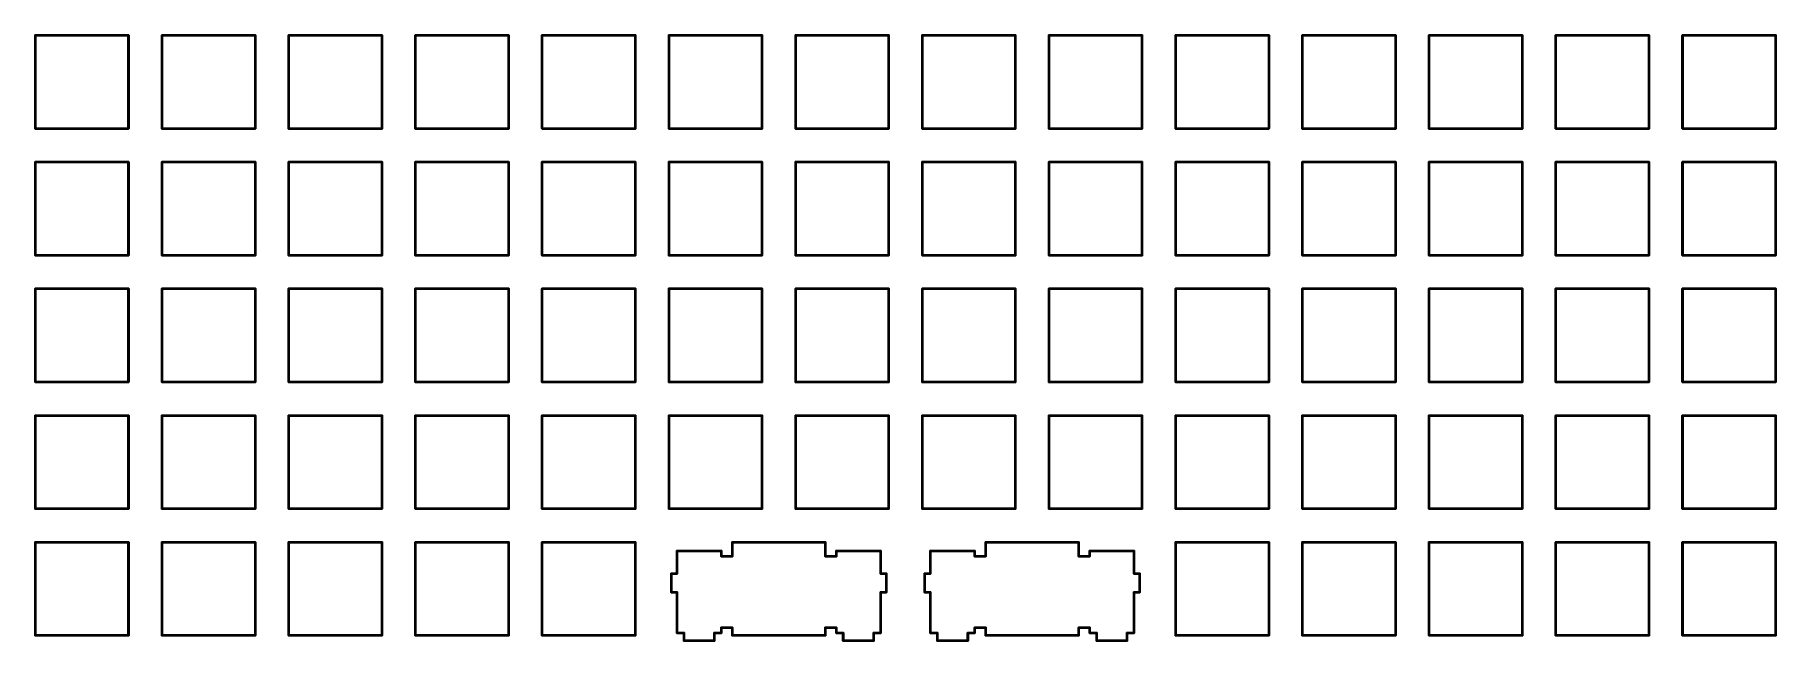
# Model space of a CAD drawing. Extents: x 15 to 276, y -106 to -15.
import ezdxf

# ---------------------------------------------------------------- set-up
doc = ezdxf.new("R2010")
doc.units = 0
doc.header["$MEASUREMENT"] = 0
doc.layers.add('BLACK', color=7, linetype='CONTINUOUS')

msp = doc.modelspace()

# ---------------------------------------------------------------- linework, layer by layer
at = {"layer": 'Black'}
for p, q in [((14.9388, -15.015), (14.94, -15.0084)), ((14.9388, -28.985), (14.9388, -15.015)), ((14.94, -15.0018), (14.9422, -14.9955)), ((14.94, -15.0084), (14.94, -15.0018)), ((14.9422, -14.9955), (14.9434, -14.9889)), ((14.9434, -14.9889), (14.9467, -14.9832)), ((14.9467, -14.9832), (14.949, -14.9769)), ((14.949, -14.9769), (14.9533, -14.9718)), ((14.9533, -14.9718), (14.9566, -14.966)), ((14.9566, -14.966), (14.9617, -14.9617)), ((14.9617, -14.9617), (14.966, -14.9566)), ((14.966, -14.9566), (14.9718, -14.9533)), ((14.9718, -14.9533), (14.9769, -14.949)), ((14.9769, -14.949), (14.9832, -14.9467)), ((14.9832, -14.9467), (14.9889, -14.9434)), ((14.9889, -14.9434), (14.9955, -14.9422)), ((14.9955, -14.9422), (15.0018, -14.94)), ((15.0018, -14.94), (15.0084, -14.94)), ((15.0084, -14.94), (15.015, -14.9388)), ((15.015, -14.9388), (28.985, -14.9388)), ((15.0912, -15.0912), (15.0912, -28.9088)), ((28.9088, -15.0912), (15.0912, -15.0912)), ((28.9088, -28.9088), (28.9088, -15.0912)), ((28.985, -14.9388), (28.9916, -14.94)), ((28.9916, -14.94), (28.9982, -14.94)), ((28.9982, -14.94), (29.0045, -14.9422)), ((29.0045, -14.9422), (29.0111, -14.9434)), ((29.0111, -14.9434), (29.0168, -14.9467)), ((29.0168, -14.9467), (29.0231, -14.949)), ((29.0231, -14.949), (29.0282, -14.9533)), ((29.0282, -14.9533), (29.034, -14.9566)), ((29.034, -14.9566), (29.0383, -14.9617)), ((29.0383, -14.9617), (29.0434, -14.966)), ((29.0434, -14.966), (29.0467, -14.9718)), ((29.0467, -14.9718), (29.051, -14.9769)), ((29.051, -14.9769), (29.0533, -14.9832)), ((29.0533, -14.9832), (29.0566, -14.9889)), ((29.0566, -14.9889), (29.0578, -14.9955)), ((29.0578, -14.9955), (29.06, -15.0018)), ((29.06, -15.0018), (29.06, -15.0084)), ((29.06, -15.0084), (29.0612, -15.015)), ((29.0612, -15.015), (29.0612, -28.985)), ((33.9388, -15.015), (33.94, -15.0084)), ((33.9388, -28.985), (33.9388, -15.015)), ((33.94, -15.0018), (33.9422, -14.9955)), ((33.94, -15.0084), (33.94, -15.0018)), ((33.9422, -14.9955), (33.9434, -14.9889)), ((33.9434, -14.9889), (33.9467, -14.9832)), ((33.9467, -14.9832), (33.949, -14.9769)), ((33.949, -14.9769), (33.9533, -14.9718)), ((33.9533, -14.9718), (33.9566, -14.966)), ((33.9566, -14.966), (33.9617, -14.9617)), ((33.9617, -14.9617), (33.966, -14.9566)), ((33.966, -14.9566), (33.9718, -14.9533)), ((33.9718, -14.9533), (33.9769, -14.949)), ((33.9769, -14.949), (33.9832, -14.9467)), ((33.9832, -14.9467), (33.9889, -14.9434)), ((33.9889, -14.9434), (33.9955, -14.9422)), ((33.9955, -14.9422), (34.0018, -14.94)), ((34.0018, -14.94), (34.0084, -14.94)), ((34.0084, -14.94), (34.015, -14.9388)), ((34.015, -14.9388), (47.985, -14.9388)), ((34.0912, -15.0912), (34.0912, -28.9088)), ((47.9088, -15.0912), (34.0912, -15.0912)), ((47.9088, -28.9088), (47.9088, -15.0912)), ((47.985, -14.9388), (47.9916, -14.94)), ((47.9916, -14.94), (47.9982, -14.94)), ((47.9982, -14.94), (48.0045, -14.9422)), ((48.0045, -14.9422), (48.0111, -14.9434)), ((48.0111, -14.9434), (48.0168, -14.9467)), ((48.0168, -14.9467), (48.0231, -14.949)), ((48.0231, -14.949), (48.0282, -14.9533)), ((48.0282, -14.9533), (48.034, -14.9566)), ((48.034, -14.9566), (48.0383, -14.9617)), ((48.0383, -14.9617), (48.0434, -14.966)), ((48.0434, -14.966), (48.0467, -14.9718)), ((48.0467, -14.9718), (48.051, -14.9769)), ((48.051, -14.9769), (48.0533, -14.9832)), ((48.0533, -14.9832), (48.0566, -14.9889)), ((48.0566, -14.9889), (48.0578, -14.9955)), ((48.0578, -14.9955), (48.06, -15.0018)), ((48.06, -15.0018), (48.06, -15.0084)), ((48.06, -15.0084), (48.0612, -15.015)), ((48.0612, -15.015), (48.0612, -28.985)), ((52.9388, -15.015), (52.94, -15.0084)), ((52.9388, -28.985), (52.9388, -15.015)), ((52.94, -15.0018), (52.9422, -14.9955)), ((52.94, -15.0084), (52.94, -15.0018)), ((52.9422, -14.9955), (52.9434, -14.9889)), ((52.9434, -14.9889), (52.9467, -14.9832)), ((52.9467, -14.9832), (52.949, -14.9769)), ((52.949, -14.9769), (52.9533, -14.9718)), ((52.9533, -14.9718), (52.9566, -14.966)), ((52.9566, -14.966), (52.9617, -14.9617)), ((52.9617, -14.9617), (52.966, -14.9566)), ((52.966, -14.9566), (52.9718, -14.9533)), ((52.9718, -14.9533), (52.9769, -14.949)), ((52.9769, -14.949), (52.9832, -14.9467)), ((52.9832, -14.9467), (52.9889, -14.9434)), ((52.9889, -14.9434), (52.9955, -14.9422)), ((52.9955, -14.9422), (53.0018, -14.94)), ((53.0018, -14.94), (53.0084, -14.94)), ((53.0084, -14.94), (53.015, -14.9388)), ((53.015, -14.9388), (66.985, -14.9388)), ((53.0912, -15.0912), (53.0912, -28.9088)), ((66.9088, -15.0912), (53.0912, -15.0912)), ((66.9088, -28.9088), (66.9088, -15.0912)), ((66.985, -14.9388), (66.9916, -14.94)), ((66.9916, -14.94), (66.9982, -14.94)), ((66.9982, -14.94), (67.0045, -14.9422)), ((67.0045, -14.9422), (67.0111, -14.9434)), ((67.0111, -14.9434), (67.0168, -14.9467)), ((67.0168, -14.9467), (67.0231, -14.949)), ((67.0231, -14.949), (67.0282, -14.9533)), ((67.0282, -14.9533), (67.034, -14.9566)), ((67.034, -14.9566), (67.0383, -14.9617)), ((67.0383, -14.9617), (67.0434, -14.966)), ((67.0434, -14.966), (67.0467, -14.9718)), ((67.0467, -14.9718), (67.051, -14.9769)), ((67.051, -14.9769), (67.0533, -14.9832)), ((67.0533, -14.9832), (67.0566, -14.9889)), ((67.0566, -14.9889), (67.0578, -14.9955)), ((67.0578, -14.9955), (67.06, -15.0018)), ((67.06, -15.0018), (67.06, -15.0084)), ((67.06, -15.0084), (67.0612, -15.015)), ((67.0612, -15.015), (67.0612, -28.985)), ((71.9388, -15.015), (71.94, -15.0084)), ((71.9388, -28.985), (71.9388, -15.015)), ((71.94, -15.0018), (71.9422, -14.9955)), ((71.94, -15.0084), (71.94, -15.0018)), ((71.9422, -14.9955), (71.9434, -14.9889)), ((71.9434, -14.9889), (71.9467, -14.9832)), ((71.9467, -14.9832), (71.949, -14.9769)), ((71.949, -14.9769), (71.9533, -14.9718)), ((71.9533, -14.9718), (71.9566, -14.966)), ((71.9566, -14.966), (71.9617, -14.9617)), ((71.9617, -14.9617), (71.966, -14.9566)), ((71.966, -14.9566), (71.9718, -14.9533)), ((71.9718, -14.9533), (71.9769, -14.949)), ((71.9769, -14.949), (71.9832, -14.9467)), ((71.9832, -14.9467), (71.9889, -14.9434)), ((71.9889, -14.9434), (71.9955, -14.9422)), ((71.9955, -14.9422), (72.0018, -14.94)), ((72.0018, -14.94), (72.0084, -14.94)), ((72.0084, -14.94), (72.015, -14.9388)), ((72.015, -14.9388), (85.985, -14.9388)), ((72.0912, -15.0912), (72.0912, -28.9088)), ((85.9088, -15.0912), (72.0912, -15.0912)), ((85.9088, -28.9088), (85.9088, -15.0912)), ((85.985, -14.9388), (85.9916, -14.94)), ((85.9916, -14.94), (85.9982, -14.94)), ((85.9982, -14.94), (86.0045, -14.9422)), ((86.0045, -14.9422), (86.0111, -14.9434)), ((86.0111, -14.9434), (86.0168, -14.9467)), ((86.0168, -14.9467), (86.0231, -14.949)), ((86.0231, -14.949), (86.0282, -14.9533)), ((86.0282, -14.9533), (86.034, -14.9566)), ((86.034, -14.9566), (86.0383, -14.9617)), ((86.0383, -14.9617), (86.0434, -14.966)), ((86.0434, -14.966), (86.0467, -14.9718)), ((86.0467, -14.9718), (86.051, -14.9769)), ((86.051, -14.9769), (86.0533, -14.9832)), ((86.0533, -14.9832), (86.0566, -14.9889)), ((86.0566, -14.9889), (86.0578, -14.9955)), ((86.0578, -14.9955), (86.06, -15.0018)), ((86.06, -15.0018), (86.06, -15.0084)), ((86.06, -15.0084), (86.0612, -15.015)), ((86.0612, -15.015), (86.0612, -28.985)), ((90.9388, -15.015), (90.94, -15.0084)), ((90.9388, -28.985), (90.9388, -15.015)), ((90.94, -15.0018), (90.9422, -14.9955)), ((90.94, -15.0084), (90.94, -15.0018)), ((90.9422, -14.9955), (90.9434, -14.9889)), ((90.9434, -14.9889), (90.9467, -14.9832)), ((90.9467, -14.9832), (90.949, -14.9769)), ((90.949, -14.9769), (90.9533, -14.9718)), ((90.9533, -14.9718), (90.9566, -14.966)), ((90.9566, -14.966), (90.9617, -14.9617)), ((90.9617, -14.9617), (90.966, -14.9566)), ((90.966, -14.9566), (90.9718, -14.9533)), ((90.9718, -14.9533), (90.9769, -14.949)), ((90.9769, -14.949), (90.9832, -14.9467)), ((90.9832, -14.9467), (90.9889, -14.9434)), ((90.9889, -14.9434), (90.9955, -14.9422)), ((90.9955, -14.9422), (91.0018, -14.94)), ((91.0018, -14.94), (91.0084, -14.94)), ((91.0084, -14.94), (91.015, -14.9388)), ((91.015, -14.9388), (104.985, -14.9388)), ((91.0912, -15.0912), (91.0912, -28.9088)), ((104.909, -15.0912), (91.0912, -15.0912)), ((104.909, -28.9088), (104.909, -15.0912)), ((104.985, -14.9388), (104.992, -14.94)), ((104.992, -14.94), (104.998, -14.94)), ((104.998, -14.94), (105.004, -14.9422)), ((105.004, -14.9422), (105.011, -14.9434)), ((105.011, -14.9434), (105.017, -14.9467)), ((105.017, -14.9467), (105.023, -14.949)), ((105.023, -14.949), (105.028, -14.9533)), ((105.028, -14.9533), (105.034, -14.9566)), ((105.034, -14.9566), (105.038, -14.9617)), ((105.038, -14.9617), (105.043, -14.966)), ((105.043, -14.966), (105.047, -14.9718)), ((105.047, -14.9718), (105.051, -14.9769)), ((105.051, -14.9769), (105.053, -14.9832)), ((105.053, -14.9832), (105.057, -14.9889)), ((105.057, -14.9889), (105.058, -14.9955)), ((105.058, -14.9955), (105.06, -15.0018)), ((105.06, -15.0018), (105.06, -15.0084)), ((105.06, -15.0084), (105.061, -15.015)), ((105.061, -15.015), (105.061, -28.985)), ((109.939, -15.015), (109.94, -15.0084)), ((109.939, -28.985), (109.939, -15.015)), ((109.94, -15.0018), (109.942, -14.9955)), ((109.94, -15.0084), (109.94, -15.0018)), ((109.942, -14.9955), (109.943, -14.9889)), ((109.943, -14.9889), (109.947, -14.9832)), ((109.947, -14.9832), (109.949, -14.9769)), ((109.949, -14.9769), (109.953, -14.9718)), ((109.953, -14.9718), (109.957, -14.966)), ((109.957, -14.966), (109.962, -14.9617)), ((109.962, -14.9617), (109.966, -14.9566)), ((109.966, -14.9566), (109.972, -14.9533)), ((109.972, -14.9533), (109.977, -14.949)), ((109.977, -14.949), (109.983, -14.9467)), ((109.983, -14.9467), (109.989, -14.9434)), ((109.989, -14.9434), (109.996, -14.9422)), ((109.996, -14.9422), (110.002, -14.94)), ((110.002, -14.94), (110.008, -14.94)), ((110.008, -14.94), (110.015, -14.9388)), ((110.015, -14.9388), (123.985, -14.9388)), ((110.091, -15.0912), (110.091, -28.9088)), ((123.909, -15.0912), (110.091, -15.0912)), ((123.909, -28.9088), (123.909, -15.0912)), ((123.985, -14.9388), (123.992, -14.94)), ((123.992, -14.94), (123.998, -14.94)), ((123.998, -14.94), (124.004, -14.9422)), ((124.004, -14.9422), (124.011, -14.9434)), ((124.011, -14.9434), (124.017, -14.9467)), ((124.017, -14.9467), (124.023, -14.949)), ((124.023, -14.949), (124.028, -14.9533)), ((124.028, -14.9533), (124.034, -14.9566)), ((124.034, -14.9566), (124.038, -14.9617)), ((124.038, -14.9617), (124.043, -14.966)), ((124.043, -14.966), (124.047, -14.9718)), ((124.047, -14.9718), (124.051, -14.9769)), ((124.051, -14.9769), (124.053, -14.9832)), ((124.053, -14.9832), (124.057, -14.9889)), ((124.057, -14.9889), (124.058, -14.9955)), ((124.058, -14.9955), (124.06, -15.0018)), ((124.06, -15.0018), (124.06, -15.0084)), ((124.06, -15.0084), (124.061, -15.015)), ((124.061, -15.015), (124.061, -28.985)), ((128.939, -15.015), (128.94, -15.0084)), ((128.939, -28.985), (128.939, -15.015)), ((128.94, -15.0018), (128.942, -14.9955)), ((128.94, -15.0084), (128.94, -15.0018)), ((128.942, -14.9955), (128.943, -14.9889)), ((128.943, -14.9889), (128.947, -14.9832)), ((128.947, -14.9832), (128.949, -14.9769)), ((128.949, -14.9769), (128.953, -14.9718)), ((128.953, -14.9718), (128.957, -14.966)), ((128.957, -14.966), (128.962, -14.9617)), ((128.962, -14.9617), (128.966, -14.9566)), ((128.966, -14.9566), (128.972, -14.9533)), ((128.972, -14.9533), (128.977, -14.949)), ((128.977, -14.949), (128.983, -14.9467)), ((128.983, -14.9467), (128.989, -14.9434)), ((128.989, -14.9434), (128.996, -14.9422)), ((128.996, -14.9422), (129.002, -14.94)), ((129.002, -14.94), (129.008, -14.94)), ((129.008, -14.94), (129.015, -14.9388)), ((129.015, -14.9388), (142.985, -14.9388)), ((129.091, -15.0912), (129.091, -28.9088)), ((142.909, -15.0912), (129.091, -15.0912)), ((142.909, -28.9088), (142.909, -15.0912)), ((142.985, -14.9388), (142.992, -14.94)), ((142.992, -14.94), (142.998, -14.94)), ((142.998, -14.94), (143.004, -14.9422)), ((143.004, -14.9422), (143.011, -14.9434)), ((143.011, -14.9434), (143.017, -14.9467)), ((143.017, -14.9467), (143.023, -14.949)), ((143.023, -14.949), (143.028, -14.9533)), ((143.028, -14.9533), (143.034, -14.9566)), ((143.034, -14.9566), (143.038, -14.9617)), ((143.038, -14.9617), (143.043, -14.966)), ((143.043, -14.966), (143.047, -14.9718)), ((143.047, -14.9718), (143.051, -14.9769)), ((143.051, -14.9769), (143.053, -14.9832)), ((143.053, -14.9832), (143.057, -14.9889)), ((143.057, -14.9889), (143.058, -14.9955)), ((143.058, -14.9955), (143.06, -15.0018)), ((143.06, -15.0018), (143.06, -15.0084)), ((143.06, -15.0084), (143.061, -15.015)), ((143.061, -15.015), (143.061, -28.985)), ((147.939, -15.015), (147.94, -15.0084)), ((147.939, -28.985), (147.939, -15.015)), ((147.94, -15.0018), (147.942, -14.9955)), ((147.94, -15.0084), (147.94, -15.0018)), ((147.942, -14.9955), (147.943, -14.9889)), ((147.943, -14.9889), (147.947, -14.9832)), ((147.947, -14.9832), (147.949, -14.9769)), ((147.949, -14.9769), (147.953, -14.9718)), ((147.953, -14.9718), (147.957, -14.966)), ((147.957, -14.966), (147.962, -14.9617)), ((147.962, -14.9617), (147.966, -14.9566)), ((147.966, -14.9566), (147.972, -14.9533)), ((147.972, -14.9533), (147.977, -14.949)), ((147.977, -14.949), (147.983, -14.9467)), ((147.983, -14.9467), (147.989, -14.9434)), ((147.989, -14.9434), (147.996, -14.9422)), ((147.996, -14.9422), (148.002, -14.94)), ((148.002, -14.94), (148.008, -14.94)), ((148.008, -14.94), (148.015, -14.9388)), ((148.015, -14.9388), (161.985, -14.9388)), ((148.091, -15.0912), (148.091, -28.9088)), ((161.909, -15.0912), (148.091, -15.0912)), ((161.909, -28.9088), (161.909, -15.0912)), ((161.985, -14.9388), (161.992, -14.94)), ((161.992, -14.94), (161.998, -14.94)), ((161.998, -14.94), (162.004, -14.9422)), ((162.004, -14.9422), (162.011, -14.9434)), ((162.011, -14.9434), (162.017, -14.9467)), ((162.017, -14.9467), (162.023, -14.949)), ((162.023, -14.949), (162.028, -14.9533)), ((162.028, -14.9533), (162.034, -14.9566)), ((162.034, -14.9566), (162.038, -14.9617)), ((162.038, -14.9617), (162.043, -14.966)), ((162.043, -14.966), (162.047, -14.9718)), ((162.047, -14.9718), (162.051, -14.9769)), ((162.051, -14.9769), (162.053, -14.9832)), ((162.053, -14.9832), (162.057, -14.9889)), ((162.057, -14.9889), (162.058, -14.9955)), ((162.058, -14.9955), (162.06, -15.0018)), ((162.06, -15.0018), (162.06, -15.0084)), ((162.06, -15.0084), (162.061, -15.015)), ((162.061, -15.015), (162.061, -28.985)), ((166.939, -15.015), (166.94, -15.0084)), ((166.939, -28.985), (166.939, -15.015)), ((166.94, -15.0018), (166.942, -14.9955)), ((166.94, -15.0084), (166.94, -15.0018)), ((166.942, -14.9955), (166.943, -14.9889)), ((166.943, -14.9889), (166.947, -14.9832)), ((166.947, -14.9832), (166.949, -14.9769)), ((166.949, -14.9769), (166.953, -14.9718)), ((166.953, -14.9718), (166.957, -14.966)), ((166.957, -14.966), (166.962, -14.9617)), ((166.962, -14.9617), (166.966, -14.9566)), ((166.966, -14.9566), (166.972, -14.9533)), ((166.972, -14.9533), (166.977, -14.949)), ((166.977, -14.949), (166.983, -14.9467)), ((166.983, -14.9467), (166.989, -14.9434)), ((166.989, -14.9434), (166.996, -14.9422)), ((166.996, -14.9422), (167.002, -14.94)), ((167.002, -14.94), (167.008, -14.94)), ((167.008, -14.94), (167.015, -14.9388)), ((167.015, -14.9388), (180.985, -14.9388)), ((167.091, -15.0912), (167.091, -28.9088)), ((180.909, -15.0912), (167.091, -15.0912)), ((180.909, -28.9088), (180.909, -15.0912)), ((180.985, -14.9388), (180.992, -14.94)), ((180.992, -14.94), (180.998, -14.94)), ((180.998, -14.94), (181.004, -14.9422)), ((181.004, -14.9422), (181.011, -14.9434)), ((181.011, -14.9434), (181.017, -14.9467)), ((181.017, -14.9467), (181.023, -14.949)), ((181.023, -14.949), (181.028, -14.9533)), ((181.028, -14.9533), (181.034, -14.9566)), ((181.034, -14.9566), (181.038, -14.9617)), ((181.038, -14.9617), (181.043, -14.966)), ((181.043, -14.966), (181.047, -14.9718)), ((181.047, -14.9718), (181.051, -14.9769)), ((181.051, -14.9769), (181.053, -14.9832)), ((181.053, -14.9832), (181.057, -14.9889)), ((181.057, -14.9889), (181.058, -14.9955)), ((181.058, -14.9955), (181.06, -15.0018)), ((181.06, -15.0018), (181.06, -15.0084)), ((181.06, -15.0084), (181.061, -15.015)), ((181.061, -15.015), (181.061, -28.985)), ((185.939, -15.015), (185.94, -15.0084)), ((185.939, -28.985), (185.939, -15.015)), ((185.94, -15.0018), (185.942, -14.9955)), ((185.94, -15.0084), (185.94, -15.0018)), ((185.942, -14.9955), (185.943, -14.9889)), ((185.943, -14.9889), (185.947, -14.9832)), ((185.947, -14.9832), (185.949, -14.9769)), ((185.949, -14.9769), (185.953, -14.9718)), ((185.953, -14.9718), (185.957, -14.966)), ((185.957, -14.966), (185.962, -14.9617)), ((185.962, -14.9617), (185.966, -14.9566)), ((185.966, -14.9566), (185.972, -14.9533)), ((185.972, -14.9533), (185.977, -14.949)), ((185.977, -14.949), (185.983, -14.9467)), ((185.983, -14.9467), (185.989, -14.9434)), ((185.989, -14.9434), (185.996, -14.9422)), ((185.996, -14.9422), (186.002, -14.94)), ((186.002, -14.94), (186.008, -14.94)), ((186.008, -14.94), (186.015, -14.9388)), ((186.015, -14.9388), (199.985, -14.9388)), ((186.091, -15.0912), (186.091, -28.9088)), ((199.909, -15.0912), (186.091, -15.0912)), ((199.909, -28.9088), (199.909, -15.0912)), ((199.985, -14.9388), (199.992, -14.94)), ((199.992, -14.94), (199.998, -14.94)), ((199.998, -14.94), (200.004, -14.9422)), ((200.004, -14.9422), (200.011, -14.9434)), ((200.011, -14.9434), (200.017, -14.9467)), ((200.017, -14.9467), (200.023, -14.949)), ((200.023, -14.949), (200.028, -14.9533)), ((200.028, -14.9533), (200.034, -14.9566)), ((200.034, -14.9566), (200.038, -14.9617)), ((200.038, -14.9617), (200.043, -14.966)), ((200.043, -14.966), (200.047, -14.9718)), ((200.047, -14.9718), (200.051, -14.9769)), ((200.051, -14.9769), (200.053, -14.9832)), ((200.053, -14.9832), (200.057, -14.9889)), ((200.057, -14.9889), (200.058, -14.9955)), ((200.058, -14.9955), (200.06, -15.0018)), ((200.06, -15.0018), (200.06, -15.0084)), ((200.06, -15.0084), (200.061, -15.015)), ((200.061, -15.015), (200.061, -28.985)), ((204.939, -15.015), (204.94, -15.0084)), ((204.939, -28.985), (204.939, -15.015)), ((204.94, -15.0018), (204.942, -14.9955)), ((204.94, -15.0084), (204.94, -15.0018)), ((204.942, -14.9955), (204.943, -14.9889)), ((204.943, -14.9889), (204.947, -14.9832)), ((204.947, -14.9832), (204.949, -14.9769)), ((204.949, -14.9769), (204.953, -14.9718)), ((204.953, -14.9718), (204.957, -14.966)), ((204.957, -14.966), (204.962, -14.9617)), ((204.962, -14.9617), (204.966, -14.9566)), ((204.966, -14.9566), (204.972, -14.9533)), ((204.972, -14.9533), (204.977, -14.949)), ((204.977, -14.949), (204.983, -14.9467)), ((204.983, -14.9467), (204.989, -14.9434)), ((204.989, -14.9434), (204.996, -14.9422)), ((204.996, -14.9422), (205.002, -14.94)), ((205.002, -14.94), (205.008, -14.94)), ((205.008, -14.94), (205.015, -14.9388)), ((205.015, -14.9388), (218.985, -14.9388)), ((205.091, -15.0912), (205.091, -28.9088)), ((218.909, -15.0912), (205.091, -15.0912)), ((218.909, -28.9088), (218.909, -15.0912)), ((218.985, -14.9388), (218.992, -14.94)), ((218.992, -14.94), (218.998, -14.94)), ((218.998, -14.94), (219.004, -14.9422)), ((219.004, -14.9422), (219.011, -14.9434)), ((219.011, -14.9434), (219.017, -14.9467)), ((219.017, -14.9467), (219.023, -14.949)), ((219.023, -14.949), (219.028, -14.9533)), ((219.028, -14.9533), (219.034, -14.9566)), ((219.034, -14.9566), (219.038, -14.9617)), ((219.038, -14.9617), (219.043, -14.966)), ((219.043, -14.966), (219.047, -14.9718)), ((219.047, -14.9718), (219.051, -14.9769)), ((219.051, -14.9769), (219.053, -14.9832)), ((219.053, -14.9832), (219.057, -14.9889)), ((219.057, -14.9889), (219.058, -14.9955)), ((219.058, -14.9955), (219.06, -15.0018)), ((219.06, -15.0018), (219.06, -15.0084)), ((219.06, -15.0084), (219.061, -15.015)), ((219.061, -15.015), (219.061, -28.985)), ((223.939, -15.015), (223.94, -15.0084)), ((223.939, -28.985), (223.939, -15.015)), ((223.94, -15.0018), (223.942, -14.9955)), ((223.94, -15.0084), (223.94, -15.0018)), ((223.942, -14.9955), (223.943, -14.9889)), ((223.943, -14.9889), (223.947, -14.9832)), ((223.947, -14.9832), (223.949, -14.9769)), ((223.949, -14.9769), (223.953, -14.9718)), ((223.953, -14.9718), (223.957, -14.966)), ((223.957, -14.966), (223.962, -14.9617)), ((223.962, -14.9617), (223.966, -14.9566)), ((223.966, -14.9566), (223.972, -14.9533)), ((223.972, -14.9533), (223.977, -14.949)), ((223.977, -14.949), (223.983, -14.9467)), ((223.983, -14.9467), (223.989, -14.9434)), ((223.989, -14.9434), (223.996, -14.9422)), ((223.996, -14.9422), (224.002, -14.94)), ((224.002, -14.94), (224.008, -14.94)), ((224.008, -14.94), (224.015, -14.9388)), ((224.015, -14.9388), (237.985, -14.9388)), ((224.091, -15.0912), (224.091, -28.9088)), ((237.909, -15.0912), (224.091, -15.0912)), ((237.909, -28.9088), (237.909, -15.0912)), ((237.985, -14.9388), (237.992, -14.94)), ((237.992, -14.94), (237.998, -14.94)), ((237.998, -14.94), (238.004, -14.9422)), ((238.004, -14.9422), (238.011, -14.9434)), ((238.011, -14.9434), (238.017, -14.9467)), ((238.017, -14.9467), (238.023, -14.949)), ((238.023, -14.949), (238.028, -14.9533)), ((238.028, -14.9533), (238.034, -14.9566)), ((238.034, -14.9566), (238.038, -14.9617)), ((238.038, -14.9617), (238.043, -14.966)), ((238.043, -14.966), (238.047, -14.9718)), ((238.047, -14.9718), (238.051, -14.9769)), ((238.051, -14.9769), (238.053, -14.9832)), ((238.053, -14.9832), (238.057, -14.9889)), ((238.057, -14.9889), (238.058, -14.9955)), ((238.058, -14.9955), (238.06, -15.0018)), ((238.06, -15.0018), (238.06, -15.0084)), ((238.06, -15.0084), (238.061, -15.015)), ((238.061, -15.015), (238.061, -28.985)), ((242.939, -15.015), (242.94, -15.0084)), ((242.939, -28.985), (242.939, -15.015)), ((242.94, -15.0018), (242.942, -14.9955)), ((242.94, -15.0084), (242.94, -15.0018)), ((242.942, -14.9955), (242.943, -14.9889)), ((242.943, -14.9889), (242.947, -14.9832)), ((242.947, -14.9832), (242.949, -14.9769)), ((242.949, -14.9769), (242.953, -14.9718)), ((242.953, -14.9718), (242.957, -14.966)), ((242.957, -14.966), (242.962, -14.9617)), ((242.962, -14.9617), (242.966, -14.9566)), ((242.966, -14.9566), (242.972, -14.9533)), ((242.972, -14.9533), (242.977, -14.949)), ((242.977, -14.949), (242.983, -14.9467)), ((242.983, -14.9467), (242.989, -14.9434)), ((242.989, -14.9434), (242.996, -14.9422)), ((242.996, -14.9422), (243.002, -14.94)), ((243.002, -14.94), (243.008, -14.94)), ((243.008, -14.94), (243.015, -14.9388)), ((243.015, -14.9388), (256.985, -14.9388)), ((243.091, -15.0912), (243.091, -28.9088)), ((256.909, -15.0912), (243.091, -15.0912)), ((256.909, -28.9088), (256.909, -15.0912)), ((256.985, -14.9388), (256.992, -14.94)), ((256.992, -14.94), (256.998, -14.94)), ((256.998, -14.94), (257.004, -14.9422)), ((257.004, -14.9422), (257.011, -14.9434)), ((257.011, -14.9434), (257.017, -14.9467)), ((257.017, -14.9467), (257.023, -14.949)), ((257.023, -14.949), (257.028, -14.9533)), ((257.028, -14.9533), (257.034, -14.9566)), ((257.034, -14.9566), (257.038, -14.9617)), ((257.038, -14.9617), (257.043, -14.966)), ((257.043, -14.966), (257.047, -14.9718)), ((257.047, -14.9718), (257.051, -14.9769)), ((257.051, -14.9769), (257.053, -14.9832)), ((257.053, -14.9832), (257.057, -14.9889)), ((257.057, -14.9889), (257.058, -14.9955)), ((257.058, -14.9955), (257.06, -15.0018)), ((257.06, -15.0018), (257.06, -15.0084)), ((257.06, -15.0084), (257.061, -15.015)), ((257.061, -15.015), (257.061, -28.985)), ((261.939, -15.015), (261.94, -15.0084)), ((261.939, -28.985), (261.939, -15.015)), ((261.94, -15.0018), (261.942, -14.9955)), ((261.94, -15.0084), (261.94, -15.0018)), ((261.942, -14.9955), (261.943, -14.9889)), ((261.943, -14.9889), (261.947, -14.9832)), ((261.947, -14.9832), (261.949, -14.9769)), ((261.949, -14.9769), (261.953, -14.9718)), ((261.953, -14.9718), (261.957, -14.966)), ((261.957, -14.966), (261.962, -14.9617)), ((261.962, -14.9617), (261.966, -14.9566)), ((261.966, -14.9566), (261.972, -14.9533)), ((261.972, -14.9533), (261.977, -14.949)), ((261.977, -14.949), (261.983, -14.9467)), ((261.983, -14.9467), (261.989, -14.9434)), ((261.989, -14.9434), (261.996, -14.9422)), ((261.996, -14.9422), (262.002, -14.94)), ((262.002, -14.94), (262.008, -14.94)), ((262.008, -14.94), (262.015, -14.9388)), ((262.015, -14.9388), (275.985, -14.9388)), ((262.091, -15.0912), (262.091, -28.9088)), ((275.909, -15.0912), (262.091, -15.0912)), ((275.909, -28.9088), (275.909, -15.0912)), ((275.985, -14.9388), (275.992, -14.94)), ((275.992, -14.94), (275.998, -14.94)), ((275.998, -14.94), (276.004, -14.9422)), ((276.004, -14.9422), (276.011, -14.9434)), ((276.011, -14.9434), (276.017, -14.9467)), ((276.017, -14.9467), (276.023, -14.949)), ((276.023, -14.949), (276.028, -14.9533)), ((276.028, -14.9533), (276.034, -14.9566)), ((276.034, -14.9566), (276.038, -14.9617)), ((276.038, -14.9617), (276.043, -14.966)), ((276.043, -14.966), (276.047, -14.9718)), ((276.047, -14.9718), (276.051, -14.9769)), ((276.051, -14.9769), (276.053, -14.9832)), ((276.053, -14.9832), (276.057, -14.9889)), ((276.057, -14.9889), (276.058, -14.9955)), ((276.058, -14.9955), (276.06, -15.0018)), ((276.06, -15.0018), (276.06, -15.0084)), ((276.06, -15.0084), (276.061, -15.015)), ((276.061, -15.015), (276.061, -28.985)), ((14.94, -28.9916), (14.9388, -28.985)), ((14.94, -28.9982), (14.94, -28.9916)), ((14.9422, -29.0045), (14.94, -28.9982)), ((14.9434, -29.0111), (14.9422, -29.0045)), ((14.9467, -29.0168), (14.9434, -29.0111)), ((14.949, -29.0231), (14.9467, -29.0168)), ((14.9533, -29.0282), (14.949, -29.0231)), ((14.9566, -29.034), (14.9533, -29.0282)), ((14.9617, -29.0383), (14.9566, -29.034)), ((14.966, -29.0434), (14.9617, -29.0383)), ((14.9718, -29.0467), (14.966, -29.0434)), ((14.9769, -29.051), (14.9718, -29.0467)), ((14.9832, -29.0533), (14.9769, -29.051)), ((14.9889, -29.0566), (14.9832, -29.0533)), ((14.9955, -29.0578), (14.9889, -29.0566)), ((15.0018, -29.06), (14.9955, -29.0578)), ((15.0084, -29.06), (15.0018, -29.06)), ((15.015, -29.0612), (15.0084, -29.06)), ((28.985, -29.0612), (15.015, -29.0612)), ((15.0912, -28.9088), (28.9088, -28.9088)), ((28.9916, -29.06), (28.985, -29.0612)), ((28.9982, -29.06), (28.9916, -29.06)), ((29.0045, -29.0578), (28.9982, -29.06)), ((29.0111, -29.0566), (29.0045, -29.0578)), ((29.0168, -29.0533), (29.0111, -29.0566)), ((29.0231, -29.051), (29.0168, -29.0533)), ((29.0282, -29.0467), (29.0231, -29.051)), ((29.034, -29.0434), (29.0282, -29.0467)), ((29.0383, -29.0383), (29.034, -29.0434)), ((29.0434, -29.034), (29.0383, -29.0383)), ((29.0467, -29.0282), (29.0434, -29.034)), ((29.051, -29.0231), (29.0467, -29.0282)), ((29.0533, -29.0168), (29.051, -29.0231)), ((29.0566, -29.0111), (29.0533, -29.0168)), ((29.0578, -29.0045), (29.0566, -29.0111)), ((29.06, -28.9982), (29.0578, -29.0045)), ((29.0612, -28.985), (29.06, -28.9916)), ((29.06, -28.9916), (29.06, -28.9982)), ((33.94, -28.9916), (33.9388, -28.985)), ((33.94, -28.9982), (33.94, -28.9916)), ((33.9422, -29.0045), (33.94, -28.9982)), ((33.9434, -29.0111), (33.9422, -29.0045)), ((33.9467, -29.0168), (33.9434, -29.0111)), ((33.949, -29.0231), (33.9467, -29.0168)), ((33.9533, -29.0282), (33.949, -29.0231)), ((33.9566, -29.034), (33.9533, -29.0282)), ((33.9617, -29.0383), (33.9566, -29.034)), ((33.966, -29.0434), (33.9617, -29.0383)), ((33.9718, -29.0467), (33.966, -29.0434)), ((33.9769, -29.051), (33.9718, -29.0467)), ((33.9832, -29.0533), (33.9769, -29.051)), ((33.9889, -29.0566), (33.9832, -29.0533)), ((33.9955, -29.0578), (33.9889, -29.0566)), ((34.0018, -29.06), (33.9955, -29.0578)), ((34.0084, -29.06), (34.0018, -29.06)), ((34.015, -29.0612), (34.0084, -29.06)), ((47.985, -29.0612), (34.015, -29.0612)), ((34.0912, -28.9088), (47.9088, -28.9088)), ((47.9916, -29.06), (47.985, -29.0612)), ((47.9982, -29.06), (47.9916, -29.06)), ((48.0045, -29.0578), (47.9982, -29.06)), ((48.0111, -29.0566), (48.0045, -29.0578)), ((48.0168, -29.0533), (48.0111, -29.0566)), ((48.0231, -29.051), (48.0168, -29.0533)), ((48.0282, -29.0467), (48.0231, -29.051)), ((48.034, -29.0434), (48.0282, -29.0467)), ((48.0383, -29.0383), (48.034, -29.0434)), ((48.0434, -29.034), (48.0383, -29.0383)), ((48.0467, -29.0282), (48.0434, -29.034)), ((48.051, -29.0231), (48.0467, -29.0282)), ((48.0533, -29.0168), (48.051, -29.0231)), ((48.0566, -29.0111), (48.0533, -29.0168)), ((48.0578, -29.0045), (48.0566, -29.0111)), ((48.06, -28.9982), (48.0578, -29.0045)), ((48.0612, -28.985), (48.06, -28.9916)), ((48.06, -28.9916), (48.06, -28.9982)), ((52.94, -28.9916), (52.9388, -28.985)), ((52.94, -28.9982), (52.94, -28.9916)), ((52.9422, -29.0045), (52.94, -28.9982)), ((52.9434, -29.0111), (52.9422, -29.0045)), ((52.9467, -29.0168), (52.9434, -29.0111)), ((52.949, -29.0231), (52.9467, -29.0168)), ((52.9533, -29.0282), (52.949, -29.0231)), ((52.9566, -29.034), (52.9533, -29.0282)), ((52.9617, -29.0383), (52.9566, -29.034)), ((52.966, -29.0434), (52.9617, -29.0383)), ((52.9718, -29.0467), (52.966, -29.0434)), ((52.9769, -29.051), (52.9718, -29.0467)), ((52.9832, -29.0533), (52.9769, -29.051)), ((52.9889, -29.0566), (52.9832, -29.0533)), ((52.9955, -29.0578), (52.9889, -29.0566)), ((53.0018, -29.06), (52.9955, -29.0578)), ((53.0084, -29.06), (53.0018, -29.06)), ((53.015, -29.0612), (53.0084, -29.06)), ((66.985, -29.0612), (53.015, -29.0612)), ((53.0912, -28.9088), (66.9088, -28.9088)), ((66.9916, -29.06), (66.985, -29.0612)), ((66.9982, -29.06), (66.9916, -29.06)), ((67.0045, -29.0578), (66.9982, -29.06)), ((67.0111, -29.0566), (67.0045, -29.0578)), ((67.0168, -29.0533), (67.0111, -29.0566)), ((67.0231, -29.051), (67.0168, -29.0533)), ((67.0282, -29.0467), (67.0231, -29.051)), ((67.034, -29.0434), (67.0282, -29.0467)), ((67.0383, -29.0383), (67.034, -29.0434)), ((67.0434, -29.034), (67.0383, -29.0383)), ((67.0467, -29.0282), (67.0434, -29.034)), ((67.051, -29.0231), (67.0467, -29.0282)), ((67.0533, -29.0168), (67.051, -29.0231)), ((67.0566, -29.0111), (67.0533, -29.0168)), ((67.0578, -29.0045), (67.0566, -29.0111)), ((67.06, -28.9982), (67.0578, -29.0045)), ((67.0612, -28.985), (67.06, -28.9916)), ((67.06, -28.9916), (67.06, -28.9982)), ((71.94, -28.9916), (71.9388, -28.985)), ((71.94, -28.9982), (71.94, -28.9916)), ((71.9422, -29.0045), (71.94, -28.9982)), ((71.9434, -29.0111), (71.9422, -29.0045)), ((71.9467, -29.0168), (71.9434, -29.0111)), ((71.949, -29.0231), (71.9467, -29.0168)), ((71.9533, -29.0282), (71.949, -29.0231)), ((71.9566, -29.034), (71.9533, -29.0282)), ((71.9617, -29.0383), (71.9566, -29.034)), ((71.966, -29.0434), (71.9617, -29.0383)), ((71.9718, -29.0467), (71.966, -29.0434)), ((71.9769, -29.051), (71.9718, -29.0467)), ((71.9832, -29.0533), (71.9769, -29.051)), ((71.9889, -29.0566), (71.9832, -29.0533)), ((71.9955, -29.0578), (71.9889, -29.0566)), ((72.0018, -29.06), (71.9955, -29.0578)), ((72.0084, -29.06), (72.0018, -29.06)), ((72.015, -29.0612), (72.0084, -29.06)), ((85.985, -29.0612), (72.015, -29.0612)), ((72.0912, -28.9088), (85.9088, -28.9088)), ((85.9916, -29.06), (85.985, -29.0612)), ((85.9982, -29.06), (85.9916, -29.06)), ((86.0045, -29.0578), (85.9982, -29.06)), ((86.0111, -29.0566), (86.0045, -29.0578)), ((86.0168, -29.0533), (86.0111, -29.0566)), ((86.0231, -29.051), (86.0168, -29.0533)), ((86.0282, -29.0467), (86.0231, -29.051)), ((86.034, -29.0434), (86.0282, -29.0467)), ((86.0383, -29.0383), (86.034, -29.0434)), ((86.0434, -29.034), (86.0383, -29.0383)), ((86.0467, -29.0282), (86.0434, -29.034)), ((86.051, -29.0231), (86.0467, -29.0282)), ((86.0533, -29.0168), (86.051, -29.0231)), ((86.0566, -29.0111), (86.0533, -29.0168)), ((86.0578, -29.0045), (86.0566, -29.0111)), ((86.06, -28.9982), (86.0578, -29.0045)), ((86.0612, -28.985), (86.06, -28.9916)), ((86.06, -28.9916), (86.06, -28.9982)), ((90.94, -28.9916), (90.9388, -28.985)), ((90.94, -28.9982), (90.94, -28.9916)), ((90.9422, -29.0045), (90.94, -28.9982)), ((90.9434, -29.0111), (90.9422, -29.0045)), ((90.9467, -29.0168), (90.9434, -29.0111)), ((90.949, -29.0231), (90.9467, -29.0168)), ((90.9533, -29.0282), (90.949, -29.0231)), ((90.9566, -29.034), (90.9533, -29.0282)), ((90.9617, -29.0383), (90.9566, -29.034)), ((90.966, -29.0434), (90.9617, -29.0383)), ((90.9718, -29.0467), (90.966, -29.0434)), ((90.9769, -29.051), (90.9718, -29.0467)), ((90.9832, -29.0533), (90.9769, -29.051)), ((90.9889, -29.0566), (90.9832, -29.0533)), ((90.9955, -29.0578), (90.9889, -29.0566)), ((91.0018, -29.06), (90.9955, -29.0578)), ((91.0084, -29.06), (91.0018, -29.06)), ((91.015, -29.0612), (91.0084, -29.06)), ((104.985, -29.0612), (91.015, -29.0612)), ((91.0912, -28.9088), (104.909, -28.9088)), ((104.992, -29.06), (104.985, -29.0612)), ((104.998, -29.06), (104.992, -29.06)), ((105.004, -29.0578), (104.998, -29.06)), ((105.011, -29.0566), (105.004, -29.0578)), ((105.017, -29.0533), (105.011, -29.0566)), ((105.023, -29.051), (105.017, -29.0533)), ((105.028, -29.0467), (105.023, -29.051)), ((105.034, -29.0434), (105.028, -29.0467)), ((105.038, -29.0383), (105.034, -29.0434)), ((105.043, -29.034), (105.038, -29.0383)), ((105.047, -29.0282), (105.043, -29.034)), ((105.051, -29.0231), (105.047, -29.0282)), ((105.053, -29.0168), (105.051, -29.0231)), ((105.057, -29.0111), (105.053, -29.0168)), ((105.058, -29.0045), (105.057, -29.0111)), ((105.06, -28.9982), (105.058, -29.0045)), ((105.061, -28.985), (105.06, -28.9916)), ((105.06, -28.9916), (105.06, -28.9982)), ((109.94, -28.9916), (109.939, -28.985)), ((109.94, -28.9982), (109.94, -28.9916)), ((109.942, -29.0045), (109.94, -28.9982)), ((109.943, -29.0111), (109.942, -29.0045)), ((109.947, -29.0168), (109.943, -29.0111)), ((109.949, -29.0231), (109.947, -29.0168)), ((109.953, -29.0282), (109.949, -29.0231)), ((109.957, -29.034), (109.953, -29.0282)), ((109.962, -29.0383), (109.957, -29.034)), ((109.966, -29.0434), (109.962, -29.0383)), ((109.972, -29.0467), (109.966, -29.0434)), ((109.977, -29.051), (109.972, -29.0467)), ((109.983, -29.0533), (109.977, -29.051)), ((109.989, -29.0566), (109.983, -29.0533)), ((109.996, -29.0578), (109.989, -29.0566)), ((110.002, -29.06), (109.996, -29.0578)), ((110.008, -29.06), (110.002, -29.06)), ((110.015, -29.0612), (110.008, -29.06)), ((123.985, -29.0612), (110.015, -29.0612)), ((110.091, -28.9088), (123.909, -28.9088)), ((123.992, -29.06), (123.985, -29.0612)), ((123.998, -29.06), (123.992, -29.06)), ((124.004, -29.0578), (123.998, -29.06)), ((124.011, -29.0566), (124.004, -29.0578)), ((124.017, -29.0533), (124.011, -29.0566)), ((124.023, -29.051), (124.017, -29.0533)), ((124.028, -29.0467), (124.023, -29.051)), ((124.034, -29.0434), (124.028, -29.0467)), ((124.038, -29.0383), (124.034, -29.0434)), ((124.043, -29.034), (124.038, -29.0383)), ((124.047, -29.0282), (124.043, -29.034)), ((124.051, -29.0231), (124.047, -29.0282)), ((124.053, -29.0168), (124.051, -29.0231)), ((124.057, -29.0111), (124.053, -29.0168)), ((124.058, -29.0045), (124.057, -29.0111)), ((124.06, -28.9982), (124.058, -29.0045)), ((124.061, -28.985), (124.06, -28.9916)), ((124.06, -28.9916), (124.06, -28.9982)), ((128.94, -28.9916), (128.939, -28.985)), ((128.94, -28.9982), (128.94, -28.9916)), ((128.942, -29.0045), (128.94, -28.9982)), ((128.943, -29.0111), (128.942, -29.0045)), ((128.947, -29.0168), (128.943, -29.0111)), ((128.949, -29.0231), (128.947, -29.0168)), ((128.953, -29.0282), (128.949, -29.0231)), ((128.957, -29.034), (128.953, -29.0282)), ((128.962, -29.0383), (128.957, -29.034)), ((128.966, -29.0434), (128.962, -29.0383)), ((128.972, -29.0467), (128.966, -29.0434)), ((128.977, -29.051), (128.972, -29.0467)), ((128.983, -29.0533), (128.977, -29.051)), ((128.989, -29.0566), (128.983, -29.0533)), ((128.996, -29.0578), (128.989, -29.0566)), ((129.002, -29.06), (128.996, -29.0578)), ((129.008, -29.06), (129.002, -29.06)), ((129.015, -29.0612), (129.008, -29.06)), ((142.985, -29.0612), (129.015, -29.0612)), ((129.091, -28.9088), (142.909, -28.9088)), ((142.992, -29.06), (142.985, -29.0612)), ((142.998, -29.06), (142.992, -29.06)), ((143.004, -29.0578), (142.998, -29.06)), ((143.011, -29.0566), (143.004, -29.0578)), ((143.017, -29.0533), (143.011, -29.0566)), ((143.023, -29.051), (143.017, -29.0533)), ((143.028, -29.0467), (143.023, -29.051)), ((143.034, -29.0434), (143.028, -29.0467)), ((143.038, -29.0383), (143.034, -29.0434)), ((143.043, -29.034), (143.038, -29.0383)), ((143.047, -29.0282), (143.043, -29.034)), ((143.051, -29.0231), (143.047, -29.0282)), ((143.053, -29.0168), (143.051, -29.0231)), ((143.057, -29.0111), (143.053, -29.0168)), ((143.058, -29.0045), (143.057, -29.0111)), ((143.06, -28.9982), (143.058, -29.0045)), ((143.061, -28.985), (143.06, -28.9916)), ((143.06, -28.9916), (143.06, -28.9982)), ((147.94, -28.9916), (147.939, -28.985)), ((147.94, -28.9982), (147.94, -28.9916)), ((147.942, -29.0045), (147.94, -28.9982)), ((147.943, -29.0111), (147.942, -29.0045)), ((147.947, -29.0168), (147.943, -29.0111)), ((147.949, -29.0231), (147.947, -29.0168)), ((147.953, -29.0282), (147.949, -29.0231)), ((147.957, -29.034), (147.953, -29.0282)), ((147.962, -29.0383), (147.957, -29.034)), ((147.966, -29.0434), (147.962, -29.0383)), ((147.972, -29.0467), (147.966, -29.0434)), ((147.977, -29.051), (147.972, -29.0467)), ((147.983, -29.0533), (147.977, -29.051)), ((147.989, -29.0566), (147.983, -29.0533)), ((147.996, -29.0578), (147.989, -29.0566)), ((148.002, -29.06), (147.996, -29.0578)), ((148.008, -29.06), (148.002, -29.06)), ((148.015, -29.0612), (148.008, -29.06)), ((161.985, -29.0612), (148.015, -29.0612)), ((148.091, -28.9088), (161.909, -28.9088)), ((161.992, -29.06), (161.985, -29.0612)), ((161.998, -29.06), (161.992, -29.06)), ((162.004, -29.0578), (161.998, -29.06)), ((162.011, -29.0566), (162.004, -29.0578)), ((162.017, -29.0533), (162.011, -29.0566)), ((162.023, -29.051), (162.017, -29.0533)), ((162.028, -29.0467), (162.023, -29.051)), ((162.034, -29.0434), (162.028, -29.0467)), ((162.038, -29.0383), (162.034, -29.0434)), ((162.043, -29.034), (162.038, -29.0383)), ((162.047, -29.0282), (162.043, -29.034)), ((162.051, -29.0231), (162.047, -29.0282)), ((162.053, -29.0168), (162.051, -29.0231)), ((162.057, -29.0111), (162.053, -29.0168)), ((162.058, -29.0045), (162.057, -29.0111)), ((162.06, -28.9982), (162.058, -29.0045)), ((162.061, -28.985), (162.06, -28.9916)), ((162.06, -28.9916), (162.06, -28.9982)), ((166.94, -28.9916), (166.939, -28.985)), ((166.94, -28.9982), (166.94, -28.9916)), ((166.942, -29.0045), (166.94, -28.9982)), ((166.943, -29.0111), (166.942, -29.0045)), ((166.947, -29.0168), (166.943, -29.0111)), ((166.949, -29.0231), (166.947, -29.0168)), ((166.953, -29.0282), (166.949, -29.0231)), ((166.957, -29.034), (166.953, -29.0282)), ((166.962, -29.0383), (166.957, -29.034)), ((166.966, -29.0434), (166.962, -29.0383)), ((166.972, -29.0467), (166.966, -29.0434)), ((166.977, -29.051), (166.972, -29.0467)), ((166.983, -29.0533), (166.977, -29.051)), ((166.989, -29.0566), (166.983, -29.0533)), ((166.996, -29.0578), (166.989, -29.0566)), ((167.002, -29.06), (166.996, -29.0578)), ((167.008, -29.06), (167.002, -29.06)), ((167.015, -29.0612), (167.008, -29.06)), ((180.985, -29.0612), (167.015, -29.0612)), ((167.091, -28.9088), (180.909, -28.9088)), ((180.992, -29.06), (180.985, -29.0612)), ((180.998, -29.06), (180.992, -29.06)), ((181.004, -29.0578), (180.998, -29.06)), ((181.011, -29.0566), (181.004, -29.0578)), ((181.017, -29.0533), (181.011, -29.0566)), ((181.023, -29.051), (181.017, -29.0533)), ((181.028, -29.0467), (181.023, -29.051)), ((181.034, -29.0434), (181.028, -29.0467)), ((181.038, -29.0383), (181.034, -29.0434)), ((181.043, -29.034), (181.038, -29.0383)), ((181.047, -29.0282), (181.043, -29.034)), ((181.051, -29.0231), (181.047, -29.0282)), ((181.053, -29.0168), (181.051, -29.0231)), ((181.057, -29.0111), (181.053, -29.0168)), ((181.058, -29.0045), (181.057, -29.0111)), ((181.06, -28.9982), (181.058, -29.0045)), ((181.061, -28.985), (181.06, -28.9916)), ((181.06, -28.9916), (181.06, -28.9982)), ((185.94, -28.9916), (185.939, -28.985)), ((185.94, -28.9982), (185.94, -28.9916)), ((185.942, -29.0045), (185.94, -28.9982)), ((185.943, -29.0111), (185.942, -29.0045)), ((185.947, -29.0168), (185.943, -29.0111)), ((185.949, -29.0231), (185.947, -29.0168)), ((185.953, -29.0282), (185.949, -29.0231)), ((185.957, -29.034), (185.953, -29.0282)), ((185.962, -29.0383), (185.957, -29.034)), ((185.966, -29.0434), (185.962, -29.0383)), ((185.972, -29.0467), (185.966, -29.0434)), ((185.977, -29.051), (185.972, -29.0467)), ((185.983, -29.0533), (185.977, -29.051)), ((185.989, -29.0566), (185.983, -29.0533)), ((185.996, -29.0578), (185.989, -29.0566)), ((186.002, -29.06), (185.996, -29.0578)), ((186.008, -29.06), (186.002, -29.06)), ((186.015, -29.0612), (186.008, -29.06)), ((199.985, -29.0612), (186.015, -29.0612)), ((186.091, -28.9088), (199.909, -28.9088)), ((199.992, -29.06), (199.985, -29.0612)), ((199.998, -29.06), (199.992, -29.06)), ((200.004, -29.0578), (199.998, -29.06)), ((200.011, -29.0566), (200.004, -29.0578)), ((200.017, -29.0533), (200.011, -29.0566)), ((200.023, -29.051), (200.017, -29.0533)), ((200.028, -29.0467), (200.023, -29.051)), ((200.034, -29.0434), (200.028, -29.0467)), ((200.038, -29.0383), (200.034, -29.0434)), ((200.043, -29.034), (200.038, -29.0383)), ((200.047, -29.0282), (200.043, -29.034)), ((200.051, -29.0231), (200.047, -29.0282)), ((200.053, -29.0168), (200.051, -29.0231)), ((200.057, -29.0111), (200.053, -29.0168)), ((200.058, -29.0045), (200.057, -29.0111)), ((200.06, -28.9982), (200.058, -29.0045)), ((200.061, -28.985), (200.06, -28.9916)), ((200.06, -28.9916), (200.06, -28.9982)), ((204.94, -28.9916), (204.939, -28.985)), ((204.94, -28.9982), (204.94, -28.9916)), ((204.942, -29.0045), (204.94, -28.9982)), ((204.943, -29.0111), (204.942, -29.0045)), ((204.947, -29.0168), (204.943, -29.0111)), ((204.949, -29.0231), (204.947, -29.0168)), ((204.953, -29.0282), (204.949, -29.0231)), ((204.957, -29.034), (204.953, -29.0282)), ((204.962, -29.0383), (204.957, -29.034)), ((204.966, -29.0434), (204.962, -29.0383)), ((204.972, -29.0467), (204.966, -29.0434)), ((204.977, -29.051), (204.972, -29.0467)), ((204.983, -29.0533), (204.977, -29.051)), ((204.989, -29.0566), (204.983, -29.0533)), ((204.996, -29.0578), (204.989, -29.0566)), ((205.002, -29.06), (204.996, -29.0578)), ((205.008, -29.06), (205.002, -29.06)), ((205.015, -29.0612), (205.008, -29.06)), ((218.985, -29.0612), (205.015, -29.0612)), ((205.091, -28.9088), (218.909, -28.9088)), ((218.992, -29.06), (218.985, -29.0612)), ((218.998, -29.06), (218.992, -29.06)), ((219.004, -29.0578), (218.998, -29.06)), ((219.011, -29.0566), (219.004, -29.0578)), ((219.017, -29.0533), (219.011, -29.0566)), ((219.023, -29.051), (219.017, -29.0533)), ((219.028, -29.0467), (219.023, -29.051)), ((219.034, -29.0434), (219.028, -29.0467)), ((219.038, -29.0383), (219.034, -29.0434)), ((219.043, -29.034), (219.038, -29.0383)), ((219.047, -29.0282), (219.043, -29.034)), ((219.051, -29.0231), (219.047, -29.0282)), ((219.053, -29.0168), (219.051, -29.0231)), ((219.057, -29.0111), (219.053, -29.0168)), ((219.058, -29.0045), (219.057, -29.0111)), ((219.06, -28.9982), (219.058, -29.0045)), ((219.061, -28.985), (219.06, -28.9916)), ((219.06, -28.9916), (219.06, -28.9982)), ((223.94, -28.9916), (223.939, -28.985)), ((223.94, -28.9982), (223.94, -28.9916)), ((223.942, -29.0045), (223.94, -28.9982)), ((223.943, -29.0111), (223.942, -29.0045)), ((223.947, -29.0168), (223.943, -29.0111)), ((223.949, -29.0231), (223.947, -29.0168)), ((223.953, -29.0282), (223.949, -29.0231)), ((223.957, -29.034), (223.953, -29.0282)), ((223.962, -29.0383), (223.957, -29.034)), ((223.966, -29.0434), (223.962, -29.0383)), ((223.972, -29.0467), (223.966, -29.0434)), ((223.977, -29.051), (223.972, -29.0467)), ((223.983, -29.0533), (223.977, -29.051)), ((223.989, -29.0566), (223.983, -29.0533)), ((223.996, -29.0578), (223.989, -29.0566)), ((224.002, -29.06), (223.996, -29.0578)), ((224.008, -29.06), (224.002, -29.06)), ((224.015, -29.0612), (224.008, -29.06)), ((237.985, -29.0612), (224.015, -29.0612)), ((224.091, -28.9088), (237.909, -28.9088)), ((237.992, -29.06), (237.985, -29.0612)), ((237.998, -29.06), (237.992, -29.06)), ((238.004, -29.0578), (237.998, -29.06)), ((238.011, -29.0566), (238.004, -29.0578)), ((238.017, -29.0533), (238.011, -29.0566)), ((238.023, -29.051), (238.017, -29.0533)), ((238.028, -29.0467), (238.023, -29.051)), ((238.034, -29.0434), (238.028, -29.0467)), ((238.038, -29.0383), (238.034, -29.0434)), ((238.043, -29.034), (238.038, -29.0383)), ((238.047, -29.0282), (238.043, -29.034)), ((238.051, -29.0231), (238.047, -29.0282)), ((238.053, -29.0168), (238.051, -29.0231)), ((238.057, -29.0111), (238.053, -29.0168)), ((238.058, -29.0045), (238.057, -29.0111)), ((238.06, -28.9982), (238.058, -29.0045)), ((238.061, -28.985), (238.06, -28.9916)), ((238.06, -28.9916), (238.06, -28.9982)), ((242.94, -28.9916), (242.939, -28.985)), ((242.94, -28.9982), (242.94, -28.9916)), ((242.942, -29.0045), (242.94, -28.9982)), ((242.943, -29.0111), (242.942, -29.0045)), ((242.947, -29.0168), (242.943, -29.0111)), ((242.949, -29.0231), (242.947, -29.0168)), ((242.953, -29.0282), (242.949, -29.0231)), ((242.957, -29.034), (242.953, -29.0282)), ((242.962, -29.0383), (242.957, -29.034)), ((242.966, -29.0434), (242.962, -29.0383)), ((242.972, -29.0467), (242.966, -29.0434)), ((242.977, -29.051), (242.972, -29.0467)), ((242.983, -29.0533), (242.977, -29.051)), ((242.989, -29.0566), (242.983, -29.0533)), ((242.996, -29.0578), (242.989, -29.0566)), ((243.002, -29.06), (242.996, -29.0578)), ((243.008, -29.06), (243.002, -29.06)), ((243.015, -29.0612), (243.008, -29.06)), ((256.985, -29.0612), (243.015, -29.0612)), ((243.091, -28.9088), (256.909, -28.9088)), ((256.992, -29.06), (256.985, -29.0612)), ((256.998, -29.06), (256.992, -29.06)), ((257.004, -29.0578), (256.998, -29.06)), ((257.011, -29.0566), (257.004, -29.0578)), ((257.017, -29.0533), (257.011, -29.0566)), ((257.023, -29.051), (257.017, -29.0533)), ((257.028, -29.0467), (257.023, -29.051)), ((257.034, -29.0434), (257.028, -29.0467)), ((257.038, -29.0383), (257.034, -29.0434)), ((257.043, -29.034), (257.038, -29.0383)), ((257.047, -29.0282), (257.043, -29.034)), ((257.051, -29.0231), (257.047, -29.0282)), ((257.053, -29.0168), (257.051, -29.0231)), ((257.057, -29.0111), (257.053, -29.0168)), ((257.058, -29.0045), (257.057, -29.0111)), ((257.06, -28.9982), (257.058, -29.0045)), ((257.061, -28.985), (257.06, -28.9916)), ((257.06, -28.9916), (257.06, -28.9982)), ((261.94, -28.9916), (261.939, -28.985)), ((261.94, -28.9982), (261.94, -28.9916)), ((261.942, -29.0045), (261.94, -28.9982)), ((261.943, -29.0111), (261.942, -29.0045)), ((261.947, -29.0168), (261.943, -29.0111)), ((261.949, -29.0231), (261.947, -29.0168)), ((261.953, -29.0282), (261.949, -29.0231)), ((261.957, -29.034), (261.953, -29.0282)), ((261.962, -29.0383), (261.957, -29.034)), ((261.966, -29.0434), (261.962, -29.0383)), ((261.972, -29.0467), (261.966, -29.0434)), ((261.977, -29.051), (261.972, -29.0467)), ((261.983, -29.0533), (261.977, -29.051)), ((261.989, -29.0566), (261.983, -29.0533)), ((261.996, -29.0578), (261.989, -29.0566)), ((262.002, -29.06), (261.996, -29.0578)), ((262.008, -29.06), (262.002, -29.06)), ((262.015, -29.0612), (262.008, -29.06)), ((275.985, -29.0612), (262.015, -29.0612)), ((262.091, -28.9088), (275.909, -28.9088)), ((275.992, -29.06), (275.985, -29.0612)), ((275.998, -29.06), (275.992, -29.06)), ((276.004, -29.0578), (275.998, -29.06)), ((276.011, -29.0566), (276.004, -29.0578)), ((276.017, -29.0533), (276.011, -29.0566)), ((276.023, -29.051), (276.017, -29.0533)), ((276.028, -29.0467), (276.023, -29.051)), ((276.034, -29.0434), (276.028, -29.0467)), ((276.038, -29.0383), (276.034, -29.0434)), ((276.043, -29.034), (276.038, -29.0383)), ((276.047, -29.0282), (276.043, -29.034)), ((276.051, -29.0231), (276.047, -29.0282)), ((276.053, -29.0168), (276.051, -29.0231)), ((276.057, -29.0111), (276.053, -29.0168)), ((276.058, -29.0045), (276.057, -29.0111)), ((276.06, -28.9982), (276.058, -29.0045)), ((276.061, -28.985), (276.06, -28.9916)), ((276.06, -28.9916), (276.06, -28.9982)), ((14.9832, -33.9467), (14.9889, -33.9434)), ((14.9889, -33.9434), (14.9955, -33.9422)), ((14.9955, -33.9422), (15.0018, -33.94)), ((15.0018, -33.94), (15.0084, -33.94)), ((15.0084, -33.94), (15.015, -33.9388)), ((15.015, -33.9388), (28.985, -33.9388)), ((28.985, -33.9388), (28.9916, -33.94)), ((28.9916, -33.94), (28.9982, -33.94)), ((28.9982, -33.94), (29.0045, -33.9422)), ((29.0045, -33.9422), (29.0111, -33.9434)), ((29.0111, -33.9434), (29.0168, -33.9467)), ((33.9832, -33.9467), (33.9889, -33.9434)), ((33.9889, -33.9434), (33.9955, -33.9422)), ((33.9955, -33.9422), (34.0018, -33.94)), ((34.0018, -33.94), (34.0084, -33.94)), ((34.0084, -33.94), (34.015, -33.9388)), ((34.015, -33.9388), (47.985, -33.9388)), ((47.985, -33.9388), (47.9916, -33.94)), ((47.9916, -33.94), (47.9982, -33.94)), ((47.9982, -33.94), (48.0045, -33.9422)), ((48.0045, -33.9422), (48.0111, -33.9434)), ((48.0111, -33.9434), (48.0168, -33.9467)), ((52.9832, -33.9467), (52.9889, -33.9434)), ((52.9889, -33.9434), (52.9955, -33.9422)), ((52.9955, -33.9422), (53.0018, -33.94)), ((53.0018, -33.94), (53.0084, -33.94)), ((53.0084, -33.94), (53.015, -33.9388)), ((53.015, -33.9388), (66.985, -33.9388)), ((66.985, -33.9388), (66.9916, -33.94)), ((66.9916, -33.94), (66.9982, -33.94)), ((66.9982, -33.94), (67.0045, -33.9422)), ((67.0045, -33.9422), (67.0111, -33.9434)), ((67.0111, -33.9434), (67.0168, -33.9467)), ((71.9832, -33.9467), (71.9889, -33.9434)), ((71.9889, -33.9434), (71.9955, -33.9422)), ((71.9955, -33.9422), (72.0018, -33.94)), ((72.0018, -33.94), (72.0084, -33.94)), ((72.0084, -33.94), (72.015, -33.9388)), ((72.015, -33.9388), (85.985, -33.9388)), ((85.985, -33.9388), (85.9916, -33.94)), ((85.9916, -33.94), (85.9982, -33.94)), ((85.9982, -33.94), (86.0045, -33.9422)), ((86.0045, -33.9422), (86.0111, -33.9434)), ((86.0111, -33.9434), (86.0168, -33.9467)), ((90.9832, -33.9467), (90.9889, -33.9434)), ((90.9889, -33.9434), (90.9955, -33.9422)), ((90.9955, -33.9422), (91.0018, -33.94)), ((91.0018, -33.94), (91.0084, -33.94)), ((91.0084, -33.94), (91.015, -33.9388)), ((91.015, -33.9388), (104.985, -33.9388)), ((104.985, -33.9388), (104.992, -33.94)), ((104.992, -33.94), (104.998, -33.94)), ((104.998, -33.94), (105.004, -33.9422)), ((105.004, -33.9422), (105.011, -33.9434)), ((105.011, -33.9434), (105.017, -33.9467)), ((109.983, -33.9467), (109.989, -33.9434)), ((109.989, -33.9434), (109.996, -33.9422)), ((109.996, -33.9422), (110.002, -33.94)), ((110.002, -33.94), (110.008, -33.94)), ((110.008, -33.94), (110.015, -33.9388)), ((110.015, -33.9388), (123.985, -33.9388)), ((123.985, -33.9388), (123.992, -33.94)), ((123.992, -33.94), (123.998, -33.94)), ((123.998, -33.94), (124.004, -33.9422)), ((124.004, -33.9422), (124.011, -33.9434)), ((124.011, -33.9434), (124.017, -33.9467)), ((128.983, -33.9467), (128.989, -33.9434)), ((128.989, -33.9434), (128.996, -33.9422)), ((128.996, -33.9422), (129.002, -33.94)), ((129.002, -33.94), (129.008, -33.94)), ((129.008, -33.94), (129.015, -33.9388)), ((129.015, -33.9388), (142.985, -33.9388)), ((142.985, -33.9388), (142.992, -33.94)), ((142.992, -33.94), (142.998, -33.94)), ((142.998, -33.94), (143.004, -33.9422)), ((143.004, -33.9422), (143.011, -33.9434)), ((143.011, -33.9434), (143.017, -33.9467)), ((147.983, -33.9467), (147.989, -33.9434)), ((147.989, -33.9434), (147.996, -33.9422)), ((147.996, -33.9422), (148.002, -33.94)), ((148.002, -33.94), (148.008, -33.94)), ((148.008, -33.94), (148.015, -33.9388)), ((148.015, -33.9388), (161.985, -33.9388)), ((161.985, -33.9388), (161.992, -33.94)), ((161.992, -33.94), (161.998, -33.94)), ((161.998, -33.94), (162.004, -33.9422)), ((162.004, -33.9422), (162.011, -33.9434)), ((162.011, -33.9434), (162.017, -33.9467)), ((166.983, -33.9467), (166.989, -33.9434)), ((166.989, -33.9434), (166.996, -33.9422)), ((166.996, -33.9422), (167.002, -33.94)), ((167.002, -33.94), (167.008, -33.94)), ((167.008, -33.94), (167.015, -33.9388)), ((167.015, -33.9388), (180.985, -33.9388)), ((180.985, -33.9388), (180.992, -33.94)), ((180.992, -33.94), (180.998, -33.94)), ((180.998, -33.94), (181.004, -33.9422)), ((181.004, -33.9422), (181.011, -33.9434)), ((181.011, -33.9434), (181.017, -33.9467)), ((185.983, -33.9467), (185.989, -33.9434)), ((185.989, -33.9434), (185.996, -33.9422)), ((185.996, -33.9422), (186.002, -33.94)), ((186.002, -33.94), (186.008, -33.94)), ((186.008, -33.94), (186.015, -33.9388)), ((186.015, -33.9388), (199.985, -33.9388)), ((199.985, -33.9388), (199.992, -33.94)), ((199.992, -33.94), (199.998, -33.94)), ((199.998, -33.94), (200.004, -33.9422)), ((200.004, -33.9422), (200.011, -33.9434)), ((200.011, -33.9434), (200.017, -33.9467)), ((204.983, -33.9467), (204.989, -33.9434)), ((204.989, -33.9434), (204.996, -33.9422)), ((204.996, -33.9422), (205.002, -33.94)), ((205.002, -33.94), (205.008, -33.94)), ((205.008, -33.94), (205.015, -33.9388)), ((205.015, -33.9388), (218.985, -33.9388)), ((218.985, -33.9388), (218.992, -33.94)), ((218.992, -33.94), (218.998, -33.94)), ((218.998, -33.94), (219.004, -33.9422)), ((219.004, -33.9422), (219.011, -33.9434)), ((219.011, -33.9434), (219.017, -33.9467)), ((223.983, -33.9467), (223.989, -33.9434)), ((223.989, -33.9434), (223.996, -33.9422)), ((223.996, -33.9422), (224.002, -33.94)), ((224.002, -33.94), (224.008, -33.94)), ((224.008, -33.94), (224.015, -33.9388)), ((224.015, -33.9388), (237.985, -33.9388)), ((237.985, -33.9388), (237.992, -33.94)), ((237.992, -33.94), (237.998, -33.94)), ((237.998, -33.94), (238.004, -33.9422)), ((238.004, -33.9422), (238.011, -33.9434)), ((238.011, -33.9434), (238.017, -33.9467)), ((242.983, -33.9467), (242.989, -33.9434)), ((242.989, -33.9434), (242.996, -33.9422)), ((242.996, -33.9422), (243.002, -33.94)), ((243.002, -33.94), (243.008, -33.94)), ((243.008, -33.94), (243.015, -33.9388)), ((243.015, -33.9388), (256.985, -33.9388)), ((256.985, -33.9388), (256.992, -33.94)), ((256.992, -33.94), (256.998, -33.94)), ((256.998, -33.94), (257.004, -33.9422)), ((257.004, -33.9422), (257.011, -33.9434)), ((257.011, -33.9434), (257.017, -33.9467)), ((261.983, -33.9467), (261.989, -33.9434)), ((261.989, -33.9434), (261.996, -33.9422)), ((261.996, -33.9422), (262.002, -33.94)), ((262.002, -33.94), (262.008, -33.94)), ((262.008, -33.94), (262.015, -33.9388)), ((262.015, -33.9388), (275.985, -33.9388)), ((275.985, -33.9388), (275.992, -33.94)), ((275.992, -33.94), (275.998, -33.94)), ((275.998, -33.94), (276.004, -33.9422)), ((276.004, -33.9422), (276.011, -33.9434)), ((276.011, -33.9434), (276.017, -33.9467)), ((14.9388, -34.015), (14.94, -34.0084)), ((14.9388, -47.985), (14.9388, -34.015)), ((14.94, -34.0018), (14.9422, -33.9955)), ((14.94, -34.0084), (14.94, -34.0018)), ((14.9422, -33.9955), (14.9434, -33.9889)), ((14.9434, -33.9889), (14.9467, -33.9832)), ((14.9467, -33.9832), (14.949, -33.9769)), ((14.949, -33.9769), (14.9533, -33.9718)), ((14.9533, -33.9718), (14.9566, -33.966)), ((14.9566, -33.966), (14.9617, -33.9617)), ((14.9617, -33.9617), (14.966, -33.9566)), ((14.966, -33.9566), (14.9718, -33.9533)), ((14.9718, -33.9533), (14.9769, -33.949)), ((14.9769, -33.949), (14.9832, -33.9467)), ((15.0912, -34.0912), (15.0912, -47.9088)), ((28.9088, -34.0912), (15.0912, -34.0912)), ((28.9088, -47.9088), (28.9088, -34.0912)), ((29.0168, -33.9467), (29.0231, -33.949)), ((29.0231, -33.949), (29.0282, -33.9533)), ((29.0282, -33.9533), (29.034, -33.9566)), ((29.034, -33.9566), (29.0383, -33.9617)), ((29.0383, -33.9617), (29.0434, -33.966)), ((29.0434, -33.966), (29.0467, -33.9718)), ((29.0467, -33.9718), (29.051, -33.9769)), ((29.051, -33.9769), (29.0533, -33.9832)), ((29.0533, -33.9832), (29.0566, -33.9889)), ((29.0566, -33.9889), (29.0578, -33.9955)), ((29.0578, -33.9955), (29.06, -34.0018)), ((29.06, -34.0018), (29.06, -34.0084)), ((29.06, -34.0084), (29.0612, -34.015)), ((29.0612, -34.015), (29.0612, -47.985)), ((33.9388, -34.015), (33.94, -34.0084)), ((33.9388, -47.985), (33.9388, -34.015)), ((33.94, -34.0018), (33.9422, -33.9955)), ((33.94, -34.0084), (33.94, -34.0018)), ((33.9422, -33.9955), (33.9434, -33.9889)), ((33.9434, -33.9889), (33.9467, -33.9832)), ((33.9467, -33.9832), (33.949, -33.9769)), ((33.949, -33.9769), (33.9533, -33.9718)), ((33.9533, -33.9718), (33.9566, -33.966)), ((33.9566, -33.966), (33.9617, -33.9617)), ((33.9617, -33.9617), (33.966, -33.9566)), ((33.966, -33.9566), (33.9718, -33.9533)), ((33.9718, -33.9533), (33.9769, -33.949)), ((33.9769, -33.949), (33.9832, -33.9467)), ((34.0912, -34.0912), (34.0912, -47.9088)), ((47.9088, -34.0912), (34.0912, -34.0912)), ((47.9088, -47.9088), (47.9088, -34.0912)), ((48.0168, -33.9467), (48.0231, -33.949)), ((48.0231, -33.949), (48.0282, -33.9533)), ((48.0282, -33.9533), (48.034, -33.9566)), ((48.034, -33.9566), (48.0383, -33.9617)), ((48.0383, -33.9617), (48.0434, -33.966)), ((48.0434, -33.966), (48.0467, -33.9718)), ((48.0467, -33.9718), (48.051, -33.9769)), ((48.051, -33.9769), (48.0533, -33.9832)), ((48.0533, -33.9832), (48.0566, -33.9889)), ((48.0566, -33.9889), (48.0578, -33.9955)), ((48.0578, -33.9955), (48.06, -34.0018)), ((48.06, -34.0018), (48.06, -34.0084)), ((48.06, -34.0084), (48.0612, -34.015)), ((48.0612, -34.015), (48.0612, -47.985)), ((52.9388, -34.015), (52.94, -34.0084)), ((52.9388, -47.985), (52.9388, -34.015)), ((52.94, -34.0018), (52.9422, -33.9955)), ((52.94, -34.0084), (52.94, -34.0018)), ((52.9422, -33.9955), (52.9434, -33.9889)), ((52.9434, -33.9889), (52.9467, -33.9832)), ((52.9467, -33.9832), (52.949, -33.9769)), ((52.949, -33.9769), (52.9533, -33.9718)), ((52.9533, -33.9718), (52.9566, -33.966)), ((52.9566, -33.966), (52.9617, -33.9617)), ((52.9617, -33.9617), (52.966, -33.9566)), ((52.966, -33.9566), (52.9718, -33.9533)), ((52.9718, -33.9533), (52.9769, -33.949)), ((52.9769, -33.949), (52.9832, -33.9467)), ((53.0912, -34.0912), (53.0912, -47.9088)), ((66.9088, -34.0912), (53.0912, -34.0912)), ((66.9088, -47.9088), (66.9088, -34.0912)), ((67.0168, -33.9467), (67.0231, -33.949)), ((67.0231, -33.949), (67.0282, -33.9533)), ((67.0282, -33.9533), (67.034, -33.9566)), ((67.034, -33.9566), (67.0383, -33.9617)), ((67.0383, -33.9617), (67.0434, -33.966)), ((67.0434, -33.966), (67.0467, -33.9718)), ((67.0467, -33.9718), (67.051, -33.9769)), ((67.051, -33.9769), (67.0533, -33.9832)), ((67.0533, -33.9832), (67.0566, -33.9889)), ((67.0566, -33.9889), (67.0578, -33.9955)), ((67.0578, -33.9955), (67.06, -34.0018)), ((67.06, -34.0018), (67.06, -34.0084)), ((67.06, -34.0084), (67.0612, -34.015)), ((67.0612, -34.015), (67.0612, -47.985)), ((71.9388, -34.015), (71.94, -34.0084)), ((71.9388, -47.985), (71.9388, -34.015)), ((71.94, -34.0018), (71.9422, -33.9955)), ((71.94, -34.0084), (71.94, -34.0018)), ((71.9422, -33.9955), (71.9434, -33.9889)), ((71.9434, -33.9889), (71.9467, -33.9832)), ((71.9467, -33.9832), (71.949, -33.9769)), ((71.949, -33.9769), (71.9533, -33.9718)), ((71.9533, -33.9718), (71.9566, -33.966)), ((71.9566, -33.966), (71.9617, -33.9617)), ((71.9617, -33.9617), (71.966, -33.9566)), ((71.966, -33.9566), (71.9718, -33.9533)), ((71.9718, -33.9533), (71.9769, -33.949)), ((71.9769, -33.949), (71.9832, -33.9467)), ((72.0912, -34.0912), (72.0912, -47.9088)), ((85.9088, -34.0912), (72.0912, -34.0912)), ((85.9088, -47.9088), (85.9088, -34.0912)), ((86.0168, -33.9467), (86.0231, -33.949)), ((86.0231, -33.949), (86.0282, -33.9533)), ((86.0282, -33.9533), (86.034, -33.9566)), ((86.034, -33.9566), (86.0383, -33.9617)), ((86.0383, -33.9617), (86.0434, -33.966)), ((86.0434, -33.966), (86.0467, -33.9718)), ((86.0467, -33.9718), (86.051, -33.9769)), ((86.051, -33.9769), (86.0533, -33.9832)), ((86.0533, -33.9832), (86.0566, -33.9889)), ((86.0566, -33.9889), (86.0578, -33.9955)), ((86.0578, -33.9955), (86.06, -34.0018)), ((86.06, -34.0018), (86.06, -34.0084)), ((86.06, -34.0084), (86.0612, -34.015)), ((86.0612, -34.015), (86.0612, -47.985)), ((90.9388, -34.015), (90.94, -34.0084)), ((90.9388, -47.985), (90.9388, -34.015)), ((90.94, -34.0018), (90.9422, -33.9955)), ((90.94, -34.0084), (90.94, -34.0018)), ((90.9422, -33.9955), (90.9434, -33.9889)), ((90.9434, -33.9889), (90.9467, -33.9832)), ((90.9467, -33.9832), (90.949, -33.9769)), ((90.949, -33.9769), (90.9533, -33.9718)), ((90.9533, -33.9718), (90.9566, -33.966)), ((90.9566, -33.966), (90.9617, -33.9617)), ((90.9617, -33.9617), (90.966, -33.9566)), ((90.966, -33.9566), (90.9718, -33.9533)), ((90.9718, -33.9533), (90.9769, -33.949)), ((90.9769, -33.949), (90.9832, -33.9467)), ((91.0912, -34.0912), (91.0912, -47.9088)), ((104.909, -34.0912), (91.0912, -34.0912)), ((104.909, -47.9088), (104.909, -34.0912)), ((105.017, -33.9467), (105.023, -33.949)), ((105.023, -33.949), (105.028, -33.9533)), ((105.028, -33.9533), (105.034, -33.9566)), ((105.034, -33.9566), (105.038, -33.9617)), ((105.038, -33.9617), (105.043, -33.966)), ((105.043, -33.966), (105.047, -33.9718)), ((105.047, -33.9718), (105.051, -33.9769)), ((105.051, -33.9769), (105.053, -33.9832)), ((105.053, -33.9832), (105.057, -33.9889)), ((105.057, -33.9889), (105.058, -33.9955)), ((105.058, -33.9955), (105.06, -34.0018)), ((105.06, -34.0018), (105.06, -34.0084)), ((105.06, -34.0084), (105.061, -34.015)), ((105.061, -34.015), (105.061, -47.985)), ((109.939, -34.015), (109.94, -34.0084)), ((109.939, -47.985), (109.939, -34.015)), ((109.94, -34.0018), (109.942, -33.9955)), ((109.94, -34.0084), (109.94, -34.0018)), ((109.942, -33.9955), (109.943, -33.9889)), ((109.943, -33.9889), (109.947, -33.9832)), ((109.947, -33.9832), (109.949, -33.9769)), ((109.949, -33.9769), (109.953, -33.9718)), ((109.953, -33.9718), (109.957, -33.966)), ((109.957, -33.966), (109.962, -33.9617)), ((109.962, -33.9617), (109.966, -33.9566)), ((109.966, -33.9566), (109.972, -33.9533)), ((109.972, -33.9533), (109.977, -33.949)), ((109.977, -33.949), (109.983, -33.9467)), ((110.091, -34.0912), (110.091, -47.9088)), ((123.909, -34.0912), (110.091, -34.0912)), ((123.909, -47.9088), (123.909, -34.0912)), ((124.017, -33.9467), (124.023, -33.949)), ((124.023, -33.949), (124.028, -33.9533)), ((124.028, -33.9533), (124.034, -33.9566)), ((124.034, -33.9566), (124.038, -33.9617)), ((124.038, -33.9617), (124.043, -33.966)), ((124.043, -33.966), (124.047, -33.9718)), ((124.047, -33.9718), (124.051, -33.9769)), ((124.051, -33.9769), (124.053, -33.9832)), ((124.053, -33.9832), (124.057, -33.9889)), ((124.057, -33.9889), (124.058, -33.9955)), ((124.058, -33.9955), (124.06, -34.0018)), ((124.06, -34.0018), (124.06, -34.0084)), ((124.06, -34.0084), (124.061, -34.015)), ((124.061, -34.015), (124.061, -47.985)), ((128.939, -34.015), (128.94, -34.0084)), ((128.939, -47.985), (128.939, -34.015)), ((128.94, -34.0018), (128.942, -33.9955)), ((128.94, -34.0084), (128.94, -34.0018)), ((128.942, -33.9955), (128.943, -33.9889)), ((128.943, -33.9889), (128.947, -33.9832)), ((128.947, -33.9832), (128.949, -33.9769)), ((128.949, -33.9769), (128.953, -33.9718)), ((128.953, -33.9718), (128.957, -33.966)), ((128.957, -33.966), (128.962, -33.9617)), ((128.962, -33.9617), (128.966, -33.9566)), ((128.966, -33.9566), (128.972, -33.9533)), ((128.972, -33.9533), (128.977, -33.949)), ((128.977, -33.949), (128.983, -33.9467)), ((129.091, -34.0912), (129.091, -47.9088)), ((142.909, -34.0912), (129.091, -34.0912)), ((142.909, -47.9088), (142.909, -34.0912)), ((143.017, -33.9467), (143.023, -33.949)), ((143.023, -33.949), (143.028, -33.9533)), ((143.028, -33.9533), (143.034, -33.9566)), ((143.034, -33.9566), (143.038, -33.9617)), ((143.038, -33.9617), (143.043, -33.966)), ((143.043, -33.966), (143.047, -33.9718)), ((143.047, -33.9718), (143.051, -33.9769)), ((143.051, -33.9769), (143.053, -33.9832)), ((143.053, -33.9832), (143.057, -33.9889)), ((143.057, -33.9889), (143.058, -33.9955)), ((143.058, -33.9955), (143.06, -34.0018)), ((143.06, -34.0018), (143.06, -34.0084)), ((143.06, -34.0084), (143.061, -34.015)), ((143.061, -34.015), (143.061, -47.985)), ((147.939, -34.015), (147.94, -34.0084)), ((147.939, -47.985), (147.939, -34.015)), ((147.94, -34.0018), (147.942, -33.9955)), ((147.94, -34.0084), (147.94, -34.0018)), ((147.942, -33.9955), (147.943, -33.9889)), ((147.943, -33.9889), (147.947, -33.9832)), ((147.947, -33.9832), (147.949, -33.9769)), ((147.949, -33.9769), (147.953, -33.9718)), ((147.953, -33.9718), (147.957, -33.966)), ((147.957, -33.966), (147.962, -33.9617)), ((147.962, -33.9617), (147.966, -33.9566)), ((147.966, -33.9566), (147.972, -33.9533)), ((147.972, -33.9533), (147.977, -33.949)), ((147.977, -33.949), (147.983, -33.9467)), ((148.091, -34.0912), (148.091, -47.9088)), ((161.909, -34.0912), (148.091, -34.0912)), ((161.909, -47.9088), (161.909, -34.0912)), ((162.017, -33.9467), (162.023, -33.949)), ((162.023, -33.949), (162.028, -33.9533)), ((162.028, -33.9533), (162.034, -33.9566)), ((162.034, -33.9566), (162.038, -33.9617)), ((162.038, -33.9617), (162.043, -33.966)), ((162.043, -33.966), (162.047, -33.9718)), ((162.047, -33.9718), (162.051, -33.9769)), ((162.051, -33.9769), (162.053, -33.9832)), ((162.053, -33.9832), (162.057, -33.9889)), ((162.057, -33.9889), (162.058, -33.9955)), ((162.058, -33.9955), (162.06, -34.0018)), ((162.06, -34.0018), (162.06, -34.0084)), ((162.06, -34.0084), (162.061, -34.015)), ((162.061, -34.015), (162.061, -47.985)), ((166.939, -34.015), (166.94, -34.0084)), ((166.939, -47.985), (166.939, -34.015)), ((166.94, -34.0018), (166.942, -33.9955)), ((166.94, -34.0084), (166.94, -34.0018)), ((166.942, -33.9955), (166.943, -33.9889)), ((166.943, -33.9889), (166.947, -33.9832)), ((166.947, -33.9832), (166.949, -33.9769)), ((166.949, -33.9769), (166.953, -33.9718)), ((166.953, -33.9718), (166.957, -33.966)), ((166.957, -33.966), (166.962, -33.9617)), ((166.962, -33.9617), (166.966, -33.9566)), ((166.966, -33.9566), (166.972, -33.9533)), ((166.972, -33.9533), (166.977, -33.949)), ((166.977, -33.949), (166.983, -33.9467)), ((167.091, -34.0912), (167.091, -47.9088)), ((180.909, -34.0912), (167.091, -34.0912)), ((180.909, -47.9088), (180.909, -34.0912)), ((181.017, -33.9467), (181.023, -33.949)), ((181.023, -33.949), (181.028, -33.9533)), ((181.028, -33.9533), (181.034, -33.9566)), ((181.034, -33.9566), (181.038, -33.9617)), ((181.038, -33.9617), (181.043, -33.966)), ((181.043, -33.966), (181.047, -33.9718)), ((181.047, -33.9718), (181.051, -33.9769)), ((181.051, -33.9769), (181.053, -33.9832)), ((181.053, -33.9832), (181.057, -33.9889)), ((181.057, -33.9889), (181.058, -33.9955)), ((181.058, -33.9955), (181.06, -34.0018)), ((181.06, -34.0018), (181.06, -34.0084)), ((181.06, -34.0084), (181.061, -34.015)), ((181.061, -34.015), (181.061, -47.985)), ((185.939, -34.015), (185.94, -34.0084)), ((185.939, -47.985), (185.939, -34.015)), ((185.94, -34.0018), (185.942, -33.9955)), ((185.94, -34.0084), (185.94, -34.0018)), ((185.942, -33.9955), (185.943, -33.9889)), ((185.943, -33.9889), (185.947, -33.9832)), ((185.947, -33.9832), (185.949, -33.9769)), ((185.949, -33.9769), (185.953, -33.9718)), ((185.953, -33.9718), (185.957, -33.966)), ((185.957, -33.966), (185.962, -33.9617)), ((185.962, -33.9617), (185.966, -33.9566)), ((185.966, -33.9566), (185.972, -33.9533)), ((185.972, -33.9533), (185.977, -33.949)), ((185.977, -33.949), (185.983, -33.9467)), ((186.091, -34.0912), (186.091, -47.9088)), ((199.909, -34.0912), (186.091, -34.0912)), ((199.909, -47.9088), (199.909, -34.0912)), ((200.017, -33.9467), (200.023, -33.949)), ((200.023, -33.949), (200.028, -33.9533)), ((200.028, -33.9533), (200.034, -33.9566)), ((200.034, -33.9566), (200.038, -33.9617)), ((200.038, -33.9617), (200.043, -33.966)), ((200.043, -33.966), (200.047, -33.9718)), ((200.047, -33.9718), (200.051, -33.9769)), ((200.051, -33.9769), (200.053, -33.9832)), ((200.053, -33.9832), (200.057, -33.9889)), ((200.057, -33.9889), (200.058, -33.9955)), ((200.058, -33.9955), (200.06, -34.0018)), ((200.06, -34.0018), (200.06, -34.0084)), ((200.06, -34.0084), (200.061, -34.015)), ((200.061, -34.015), (200.061, -47.985)), ((204.939, -34.015), (204.94, -34.0084)), ((204.939, -47.985), (204.939, -34.015)), ((204.94, -34.0018), (204.942, -33.9955)), ((204.94, -34.0084), (204.94, -34.0018)), ((204.942, -33.9955), (204.943, -33.9889)), ((204.943, -33.9889), (204.947, -33.9832)), ((204.947, -33.9832), (204.949, -33.9769)), ((204.949, -33.9769), (204.953, -33.9718)), ((204.953, -33.9718), (204.957, -33.966)), ((204.957, -33.966), (204.962, -33.9617)), ((204.962, -33.9617), (204.966, -33.9566)), ((204.966, -33.9566), (204.972, -33.9533)), ((204.972, -33.9533), (204.977, -33.949)), ((204.977, -33.949), (204.983, -33.9467)), ((205.091, -34.0912), (205.091, -47.9088)), ((218.909, -34.0912), (205.091, -34.0912)), ((218.909, -47.9088), (218.909, -34.0912)), ((219.017, -33.9467), (219.023, -33.949)), ((219.023, -33.949), (219.028, -33.9533)), ((219.028, -33.9533), (219.034, -33.9566)), ((219.034, -33.9566), (219.038, -33.9617)), ((219.038, -33.9617), (219.043, -33.966)), ((219.043, -33.966), (219.047, -33.9718)), ((219.047, -33.9718), (219.051, -33.9769)), ((219.051, -33.9769), (219.053, -33.9832)), ((219.053, -33.9832), (219.057, -33.9889)), ((219.057, -33.9889), (219.058, -33.9955)), ((219.058, -33.9955), (219.06, -34.0018)), ((219.06, -34.0018), (219.06, -34.0084)), ((219.06, -34.0084), (219.061, -34.015)), ((219.061, -34.015), (219.061, -47.985)), ((223.939, -34.015), (223.94, -34.0084)), ((223.939, -47.985), (223.939, -34.015)), ((223.94, -34.0018), (223.942, -33.9955)), ((223.94, -34.0084), (223.94, -34.0018)), ((223.942, -33.9955), (223.943, -33.9889)), ((223.943, -33.9889), (223.947, -33.9832)), ((223.947, -33.9832), (223.949, -33.9769)), ((223.949, -33.9769), (223.953, -33.9718)), ((223.953, -33.9718), (223.957, -33.966)), ((223.957, -33.966), (223.962, -33.9617)), ((223.962, -33.9617), (223.966, -33.9566)), ((223.966, -33.9566), (223.972, -33.9533)), ((223.972, -33.9533), (223.977, -33.949)), ((223.977, -33.949), (223.983, -33.9467)), ((224.091, -34.0912), (224.091, -47.9088)), ((237.909, -34.0912), (224.091, -34.0912)), ((237.909, -47.9088), (237.909, -34.0912)), ((238.017, -33.9467), (238.023, -33.949)), ((238.023, -33.949), (238.028, -33.9533)), ((238.028, -33.9533), (238.034, -33.9566)), ((238.034, -33.9566), (238.038, -33.9617)), ((238.038, -33.9617), (238.043, -33.966)), ((238.043, -33.966), (238.047, -33.9718)), ((238.047, -33.9718), (238.051, -33.9769)), ((238.051, -33.9769), (238.053, -33.9832)), ((238.053, -33.9832), (238.057, -33.9889)), ((238.057, -33.9889), (238.058, -33.9955)), ((238.058, -33.9955), (238.06, -34.0018)), ((238.06, -34.0018), (238.06, -34.0084)), ((238.06, -34.0084), (238.061, -34.015)), ((238.061, -34.015), (238.061, -47.985)), ((242.939, -34.015), (242.94, -34.0084)), ((242.939, -47.985), (242.939, -34.015)), ((242.94, -34.0018), (242.942, -33.9955)), ((242.94, -34.0084), (242.94, -34.0018)), ((242.942, -33.9955), (242.943, -33.9889)), ((242.943, -33.9889), (242.947, -33.9832)), ((242.947, -33.9832), (242.949, -33.9769)), ((242.949, -33.9769), (242.953, -33.9718)), ((242.953, -33.9718), (242.957, -33.966)), ((242.957, -33.966), (242.962, -33.9617)), ((242.962, -33.9617), (242.966, -33.9566)), ((242.966, -33.9566), (242.972, -33.9533)), ((242.972, -33.9533), (242.977, -33.949)), ((242.977, -33.949), (242.983, -33.9467)), ((243.091, -34.0912), (243.091, -47.9088)), ((256.909, -34.0912), (243.091, -34.0912)), ((256.909, -47.9088), (256.909, -34.0912)), ((257.017, -33.9467), (257.023, -33.949)), ((257.023, -33.949), (257.028, -33.9533)), ((257.028, -33.9533), (257.034, -33.9566)), ((257.034, -33.9566), (257.038, -33.9617)), ((257.038, -33.9617), (257.043, -33.966)), ((257.043, -33.966), (257.047, -33.9718)), ((257.047, -33.9718), (257.051, -33.9769)), ((257.051, -33.9769), (257.053, -33.9832)), ((257.053, -33.9832), (257.057, -33.9889)), ((257.057, -33.9889), (257.058, -33.9955)), ((257.058, -33.9955), (257.06, -34.0018)), ((257.06, -34.0018), (257.06, -34.0084)), ((257.06, -34.0084), (257.061, -34.015)), ((257.061, -34.015), (257.061, -47.985)), ((261.939, -34.015), (261.94, -34.0084)), ((261.939, -47.985), (261.939, -34.015)), ((261.94, -34.0018), (261.942, -33.9955)), ((261.94, -34.0084), (261.94, -34.0018)), ((261.942, -33.9955), (261.943, -33.9889)), ((261.943, -33.9889), (261.947, -33.9832)), ((261.947, -33.9832), (261.949, -33.9769)), ((261.949, -33.9769), (261.953, -33.9718)), ((261.953, -33.9718), (261.957, -33.966)), ((261.957, -33.966), (261.962, -33.9617)), ((261.962, -33.9617), (261.966, -33.9566)), ((261.966, -33.9566), (261.972, -33.9533)), ((261.972, -33.9533), (261.977, -33.949)), ((261.977, -33.949), (261.983, -33.9467)), ((262.091, -34.0912), (262.091, -47.9088)), ((275.909, -34.0912), (262.091, -34.0912)), ((275.909, -47.9088), (275.909, -34.0912)), ((276.017, -33.9467), (276.023, -33.949)), ((276.023, -33.949), (276.028, -33.9533)), ((276.028, -33.9533), (276.034, -33.9566)), ((276.034, -33.9566), (276.038, -33.9617)), ((276.038, -33.9617), (276.043, -33.966)), ((276.043, -33.966), (276.047, -33.9718)), ((276.047, -33.9718), (276.051, -33.9769)), ((276.051, -33.9769), (276.053, -33.9832)), ((276.053, -33.9832), (276.057, -33.9889)), ((276.057, -33.9889), (276.058, -33.9955)), ((276.058, -33.9955), (276.06, -34.0018)), ((276.06, -34.0018), (276.06, -34.0084)), ((276.06, -34.0084), (276.061, -34.015)), ((276.061, -34.015), (276.061, -47.985)), ((14.94, -47.9916), (14.9388, -47.985)), ((14.94, -47.9982), (14.94, -47.9916)), ((14.9422, -48.0045), (14.94, -47.9982)), ((14.9434, -48.0111), (14.9422, -48.0045)), ((14.9467, -48.0168), (14.9434, -48.0111)), ((14.949, -48.0231), (14.9467, -48.0168)), ((14.9533, -48.0282), (14.949, -48.0231)), ((14.9566, -48.034), (14.9533, -48.0282)), ((14.9617, -48.0383), (14.9566, -48.034)), ((14.966, -48.0434), (14.9617, -48.0383)), ((14.9718, -48.0467), (14.966, -48.0434)), ((14.9769, -48.051), (14.9718, -48.0467)), ((14.9832, -48.0533), (14.9769, -48.051)), ((14.9889, -48.0566), (14.9832, -48.0533)), ((14.9955, -48.0578), (14.9889, -48.0566)), ((15.0018, -48.06), (14.9955, -48.0578)), ((15.0084, -48.06), (15.0018, -48.06)), ((15.015, -48.0612), (15.0084, -48.06)), ((28.985, -48.0612), (15.015, -48.0612)), ((15.0912, -47.9088), (28.9088, -47.9088)), ((28.9916, -48.06), (28.985, -48.0612)), ((28.9982, -48.06), (28.9916, -48.06)), ((29.0045, -48.0578), (28.9982, -48.06)), ((29.0111, -48.0566), (29.0045, -48.0578)), ((29.0168, -48.0533), (29.0111, -48.0566)), ((29.0231, -48.051), (29.0168, -48.0533)), ((29.0282, -48.0467), (29.0231, -48.051)), ((29.034, -48.0434), (29.0282, -48.0467)), ((29.0383, -48.0383), (29.034, -48.0434)), ((29.0434, -48.034), (29.0383, -48.0383)), ((29.0467, -48.0282), (29.0434, -48.034)), ((29.051, -48.0231), (29.0467, -48.0282)), ((29.0533, -48.0168), (29.051, -48.0231)), ((29.0566, -48.0111), (29.0533, -48.0168)), ((29.0578, -48.0045), (29.0566, -48.0111)), ((29.06, -47.9982), (29.0578, -48.0045)), ((29.0612, -47.985), (29.06, -47.9916)), ((29.06, -47.9916), (29.06, -47.9982)), ((33.94, -47.9916), (33.9388, -47.985)), ((33.94, -47.9982), (33.94, -47.9916)), ((33.9422, -48.0045), (33.94, -47.9982)), ((33.9434, -48.0111), (33.9422, -48.0045)), ((33.9467, -48.0168), (33.9434, -48.0111)), ((33.949, -48.0231), (33.9467, -48.0168)), ((33.9533, -48.0282), (33.949, -48.0231)), ((33.9566, -48.034), (33.9533, -48.0282)), ((33.9617, -48.0383), (33.9566, -48.034)), ((33.966, -48.0434), (33.9617, -48.0383)), ((33.9718, -48.0467), (33.966, -48.0434)), ((33.9769, -48.051), (33.9718, -48.0467)), ((33.9832, -48.0533), (33.9769, -48.051)), ((33.9889, -48.0566), (33.9832, -48.0533)), ((33.9955, -48.0578), (33.9889, -48.0566)), ((34.0018, -48.06), (33.9955, -48.0578)), ((34.0084, -48.06), (34.0018, -48.06)), ((34.015, -48.0612), (34.0084, -48.06)), ((47.985, -48.0612), (34.015, -48.0612)), ((34.0912, -47.9088), (47.9088, -47.9088)), ((47.9916, -48.06), (47.985, -48.0612)), ((47.9982, -48.06), (47.9916, -48.06)), ((48.0045, -48.0578), (47.9982, -48.06)), ((48.0111, -48.0566), (48.0045, -48.0578)), ((48.0168, -48.0533), (48.0111, -48.0566)), ((48.0231, -48.051), (48.0168, -48.0533)), ((48.0282, -48.0467), (48.0231, -48.051)), ((48.034, -48.0434), (48.0282, -48.0467)), ((48.0383, -48.0383), (48.034, -48.0434)), ((48.0434, -48.034), (48.0383, -48.0383)), ((48.0467, -48.0282), (48.0434, -48.034)), ((48.051, -48.0231), (48.0467, -48.0282)), ((48.0533, -48.0168), (48.051, -48.0231)), ((48.0566, -48.0111), (48.0533, -48.0168)), ((48.0578, -48.0045), (48.0566, -48.0111)), ((48.06, -47.9982), (48.0578, -48.0045)), ((48.0612, -47.985), (48.06, -47.9916)), ((48.06, -47.9916), (48.06, -47.9982)), ((52.94, -47.9916), (52.9388, -47.985)), ((52.94, -47.9982), (52.94, -47.9916)), ((52.9422, -48.0045), (52.94, -47.9982)), ((52.9434, -48.0111), (52.9422, -48.0045)), ((52.9467, -48.0168), (52.9434, -48.0111)), ((52.949, -48.0231), (52.9467, -48.0168)), ((52.9533, -48.0282), (52.949, -48.0231)), ((52.9566, -48.034), (52.9533, -48.0282)), ((52.9617, -48.0383), (52.9566, -48.034)), ((52.966, -48.0434), (52.9617, -48.0383)), ((52.9718, -48.0467), (52.966, -48.0434)), ((52.9769, -48.051), (52.9718, -48.0467)), ((52.9832, -48.0533), (52.9769, -48.051)), ((52.9889, -48.0566), (52.9832, -48.0533)), ((52.9955, -48.0578), (52.9889, -48.0566)), ((53.0018, -48.06), (52.9955, -48.0578)), ((53.0084, -48.06), (53.0018, -48.06)), ((53.015, -48.0612), (53.0084, -48.06)), ((66.985, -48.0612), (53.015, -48.0612)), ((53.0912, -47.9088), (66.9088, -47.9088)), ((66.9916, -48.06), (66.985, -48.0612)), ((66.9982, -48.06), (66.9916, -48.06)), ((67.0045, -48.0578), (66.9982, -48.06)), ((67.0111, -48.0566), (67.0045, -48.0578)), ((67.0168, -48.0533), (67.0111, -48.0566)), ((67.0231, -48.051), (67.0168, -48.0533)), ((67.0282, -48.0467), (67.0231, -48.051)), ((67.034, -48.0434), (67.0282, -48.0467)), ((67.0383, -48.0383), (67.034, -48.0434)), ((67.0434, -48.034), (67.0383, -48.0383)), ((67.0467, -48.0282), (67.0434, -48.034)), ((67.051, -48.0231), (67.0467, -48.0282)), ((67.0533, -48.0168), (67.051, -48.0231)), ((67.0566, -48.0111), (67.0533, -48.0168)), ((67.0578, -48.0045), (67.0566, -48.0111)), ((67.06, -47.9982), (67.0578, -48.0045)), ((67.0612, -47.985), (67.06, -47.9916)), ((67.06, -47.9916), (67.06, -47.9982)), ((71.94, -47.9916), (71.9388, -47.985)), ((71.94, -47.9982), (71.94, -47.9916)), ((71.9422, -48.0045), (71.94, -47.9982)), ((71.9434, -48.0111), (71.9422, -48.0045)), ((71.9467, -48.0168), (71.9434, -48.0111)), ((71.949, -48.0231), (71.9467, -48.0168)), ((71.9533, -48.0282), (71.949, -48.0231)), ((71.9566, -48.034), (71.9533, -48.0282)), ((71.9617, -48.0383), (71.9566, -48.034)), ((71.966, -48.0434), (71.9617, -48.0383)), ((71.9718, -48.0467), (71.966, -48.0434)), ((71.9769, -48.051), (71.9718, -48.0467)), ((71.9832, -48.0533), (71.9769, -48.051)), ((71.9889, -48.0566), (71.9832, -48.0533)), ((71.9955, -48.0578), (71.9889, -48.0566)), ((72.0018, -48.06), (71.9955, -48.0578)), ((72.0084, -48.06), (72.0018, -48.06)), ((72.015, -48.0612), (72.0084, -48.06)), ((85.985, -48.0612), (72.015, -48.0612)), ((72.0912, -47.9088), (85.9088, -47.9088)), ((85.9916, -48.06), (85.985, -48.0612)), ((85.9982, -48.06), (85.9916, -48.06)), ((86.0045, -48.0578), (85.9982, -48.06)), ((86.0111, -48.0566), (86.0045, -48.0578)), ((86.0168, -48.0533), (86.0111, -48.0566)), ((86.0231, -48.051), (86.0168, -48.0533)), ((86.0282, -48.0467), (86.0231, -48.051)), ((86.034, -48.0434), (86.0282, -48.0467)), ((86.0383, -48.0383), (86.034, -48.0434)), ((86.0434, -48.034), (86.0383, -48.0383)), ((86.0467, -48.0282), (86.0434, -48.034)), ((86.051, -48.0231), (86.0467, -48.0282)), ((86.0533, -48.0168), (86.051, -48.0231)), ((86.0566, -48.0111), (86.0533, -48.0168)), ((86.0578, -48.0045), (86.0566, -48.0111)), ((86.06, -47.9982), (86.0578, -48.0045)), ((86.0612, -47.985), (86.06, -47.9916)), ((86.06, -47.9916), (86.06, -47.9982)), ((90.94, -47.9916), (90.9388, -47.985)), ((90.94, -47.9982), (90.94, -47.9916)), ((90.9422, -48.0045), (90.94, -47.9982)), ((90.9434, -48.0111), (90.9422, -48.0045)), ((90.9467, -48.0168), (90.9434, -48.0111)), ((90.949, -48.0231), (90.9467, -48.0168)), ((90.9533, -48.0282), (90.949, -48.0231)), ((90.9566, -48.034), (90.9533, -48.0282)), ((90.9617, -48.0383), (90.9566, -48.034)), ((90.966, -48.0434), (90.9617, -48.0383)), ((90.9718, -48.0467), (90.966, -48.0434)), ((90.9769, -48.051), (90.9718, -48.0467)), ((90.9832, -48.0533), (90.9769, -48.051)), ((90.9889, -48.0566), (90.9832, -48.0533)), ((90.9955, -48.0578), (90.9889, -48.0566)), ((91.0018, -48.06), (90.9955, -48.0578)), ((91.0084, -48.06), (91.0018, -48.06)), ((91.015, -48.0612), (91.0084, -48.06)), ((104.985, -48.0612), (91.015, -48.0612)), ((91.0912, -47.9088), (104.909, -47.9088)), ((104.992, -48.06), (104.985, -48.0612)), ((104.998, -48.06), (104.992, -48.06)), ((105.004, -48.0578), (104.998, -48.06)), ((105.011, -48.0566), (105.004, -48.0578)), ((105.017, -48.0533), (105.011, -48.0566)), ((105.023, -48.051), (105.017, -48.0533)), ((105.028, -48.0467), (105.023, -48.051)), ((105.034, -48.0434), (105.028, -48.0467)), ((105.038, -48.0383), (105.034, -48.0434)), ((105.043, -48.034), (105.038, -48.0383)), ((105.047, -48.0282), (105.043, -48.034)), ((105.051, -48.0231), (105.047, -48.0282)), ((105.053, -48.0168), (105.051, -48.0231)), ((105.057, -48.0111), (105.053, -48.0168)), ((105.058, -48.0045), (105.057, -48.0111)), ((105.06, -47.9982), (105.058, -48.0045)), ((105.061, -47.985), (105.06, -47.9916)), ((105.06, -47.9916), (105.06, -47.9982)), ((109.94, -47.9916), (109.939, -47.985)), ((109.94, -47.9982), (109.94, -47.9916)), ((109.942, -48.0045), (109.94, -47.9982)), ((109.943, -48.0111), (109.942, -48.0045)), ((109.947, -48.0168), (109.943, -48.0111)), ((109.949, -48.0231), (109.947, -48.0168)), ((109.953, -48.0282), (109.949, -48.0231)), ((109.957, -48.034), (109.953, -48.0282)), ((109.962, -48.0383), (109.957, -48.034)), ((109.966, -48.0434), (109.962, -48.0383)), ((109.972, -48.0467), (109.966, -48.0434)), ((109.977, -48.051), (109.972, -48.0467)), ((109.983, -48.0533), (109.977, -48.051)), ((109.989, -48.0566), (109.983, -48.0533)), ((109.996, -48.0578), (109.989, -48.0566)), ((110.002, -48.06), (109.996, -48.0578)), ((110.008, -48.06), (110.002, -48.06)), ((110.015, -48.0612), (110.008, -48.06)), ((123.985, -48.0612), (110.015, -48.0612)), ((110.091, -47.9088), (123.909, -47.9088)), ((123.992, -48.06), (123.985, -48.0612)), ((123.998, -48.06), (123.992, -48.06)), ((124.004, -48.0578), (123.998, -48.06)), ((124.011, -48.0566), (124.004, -48.0578)), ((124.017, -48.0533), (124.011, -48.0566)), ((124.023, -48.051), (124.017, -48.0533)), ((124.028, -48.0467), (124.023, -48.051)), ((124.034, -48.0434), (124.028, -48.0467)), ((124.038, -48.0383), (124.034, -48.0434)), ((124.043, -48.034), (124.038, -48.0383)), ((124.047, -48.0282), (124.043, -48.034)), ((124.051, -48.0231), (124.047, -48.0282)), ((124.053, -48.0168), (124.051, -48.0231)), ((124.057, -48.0111), (124.053, -48.0168)), ((124.058, -48.0045), (124.057, -48.0111)), ((124.06, -47.9982), (124.058, -48.0045)), ((124.061, -47.985), (124.06, -47.9916)), ((124.06, -47.9916), (124.06, -47.9982)), ((128.94, -47.9916), (128.939, -47.985)), ((128.94, -47.9982), (128.94, -47.9916)), ((128.942, -48.0045), (128.94, -47.9982)), ((128.943, -48.0111), (128.942, -48.0045)), ((128.947, -48.0168), (128.943, -48.0111)), ((128.949, -48.0231), (128.947, -48.0168)), ((128.953, -48.0282), (128.949, -48.0231)), ((128.957, -48.034), (128.953, -48.0282)), ((128.962, -48.0383), (128.957, -48.034)), ((128.966, -48.0434), (128.962, -48.0383)), ((128.972, -48.0467), (128.966, -48.0434)), ((128.977, -48.051), (128.972, -48.0467)), ((128.983, -48.0533), (128.977, -48.051)), ((128.989, -48.0566), (128.983, -48.0533)), ((128.996, -48.0578), (128.989, -48.0566)), ((129.002, -48.06), (128.996, -48.0578)), ((129.008, -48.06), (129.002, -48.06)), ((129.015, -48.0612), (129.008, -48.06)), ((142.985, -48.0612), (129.015, -48.0612)), ((129.091, -47.9088), (142.909, -47.9088)), ((142.992, -48.06), (142.985, -48.0612)), ((142.998, -48.06), (142.992, -48.06)), ((143.004, -48.0578), (142.998, -48.06)), ((143.011, -48.0566), (143.004, -48.0578)), ((143.017, -48.0533), (143.011, -48.0566)), ((143.023, -48.051), (143.017, -48.0533)), ((143.028, -48.0467), (143.023, -48.051)), ((143.034, -48.0434), (143.028, -48.0467)), ((143.038, -48.0383), (143.034, -48.0434)), ((143.043, -48.034), (143.038, -48.0383)), ((143.047, -48.0282), (143.043, -48.034)), ((143.051, -48.0231), (143.047, -48.0282)), ((143.053, -48.0168), (143.051, -48.0231)), ((143.057, -48.0111), (143.053, -48.0168)), ((143.058, -48.0045), (143.057, -48.0111)), ((143.06, -47.9982), (143.058, -48.0045)), ((143.061, -47.985), (143.06, -47.9916)), ((143.06, -47.9916), (143.06, -47.9982)), ((147.94, -47.9916), (147.939, -47.985)), ((147.94, -47.9982), (147.94, -47.9916)), ((147.942, -48.0045), (147.94, -47.9982)), ((147.943, -48.0111), (147.942, -48.0045)), ((147.947, -48.0168), (147.943, -48.0111)), ((147.949, -48.0231), (147.947, -48.0168)), ((147.953, -48.0282), (147.949, -48.0231)), ((147.957, -48.034), (147.953, -48.0282)), ((147.962, -48.0383), (147.957, -48.034)), ((147.966, -48.0434), (147.962, -48.0383)), ((147.972, -48.0467), (147.966, -48.0434)), ((147.977, -48.051), (147.972, -48.0467)), ((147.983, -48.0533), (147.977, -48.051)), ((147.989, -48.0566), (147.983, -48.0533)), ((147.996, -48.0578), (147.989, -48.0566)), ((148.002, -48.06), (147.996, -48.0578)), ((148.008, -48.06), (148.002, -48.06)), ((148.015, -48.0612), (148.008, -48.06)), ((161.985, -48.0612), (148.015, -48.0612)), ((148.091, -47.9088), (161.909, -47.9088)), ((161.992, -48.06), (161.985, -48.0612)), ((161.998, -48.06), (161.992, -48.06)), ((162.004, -48.0578), (161.998, -48.06)), ((162.011, -48.0566), (162.004, -48.0578)), ((162.017, -48.0533), (162.011, -48.0566)), ((162.023, -48.051), (162.017, -48.0533)), ((162.028, -48.0467), (162.023, -48.051)), ((162.034, -48.0434), (162.028, -48.0467)), ((162.038, -48.0383), (162.034, -48.0434)), ((162.043, -48.034), (162.038, -48.0383)), ((162.047, -48.0282), (162.043, -48.034)), ((162.051, -48.0231), (162.047, -48.0282)), ((162.053, -48.0168), (162.051, -48.0231)), ((162.057, -48.0111), (162.053, -48.0168)), ((162.058, -48.0045), (162.057, -48.0111)), ((162.06, -47.9982), (162.058, -48.0045)), ((162.061, -47.985), (162.06, -47.9916)), ((162.06, -47.9916), (162.06, -47.9982)), ((166.94, -47.9916), (166.939, -47.985)), ((166.94, -47.9982), (166.94, -47.9916)), ((166.942, -48.0045), (166.94, -47.9982)), ((166.943, -48.0111), (166.942, -48.0045)), ((166.947, -48.0168), (166.943, -48.0111)), ((166.949, -48.0231), (166.947, -48.0168)), ((166.953, -48.0282), (166.949, -48.0231)), ((166.957, -48.034), (166.953, -48.0282)), ((166.962, -48.0383), (166.957, -48.034)), ((166.966, -48.0434), (166.962, -48.0383)), ((166.972, -48.0467), (166.966, -48.0434)), ((166.977, -48.051), (166.972, -48.0467)), ((166.983, -48.0533), (166.977, -48.051)), ((166.989, -48.0566), (166.983, -48.0533)), ((166.996, -48.0578), (166.989, -48.0566)), ((167.002, -48.06), (166.996, -48.0578)), ((167.008, -48.06), (167.002, -48.06)), ((167.015, -48.0612), (167.008, -48.06)), ((180.985, -48.0612), (167.015, -48.0612)), ((167.091, -47.9088), (180.909, -47.9088)), ((180.992, -48.06), (180.985, -48.0612)), ((180.998, -48.06), (180.992, -48.06)), ((181.004, -48.0578), (180.998, -48.06)), ((181.011, -48.0566), (181.004, -48.0578)), ((181.017, -48.0533), (181.011, -48.0566)), ((181.023, -48.051), (181.017, -48.0533)), ((181.028, -48.0467), (181.023, -48.051)), ((181.034, -48.0434), (181.028, -48.0467)), ((181.038, -48.0383), (181.034, -48.0434)), ((181.043, -48.034), (181.038, -48.0383)), ((181.047, -48.0282), (181.043, -48.034)), ((181.051, -48.0231), (181.047, -48.0282)), ((181.053, -48.0168), (181.051, -48.0231)), ((181.057, -48.0111), (181.053, -48.0168)), ((181.058, -48.0045), (181.057, -48.0111)), ((181.06, -47.9982), (181.058, -48.0045)), ((181.061, -47.985), (181.06, -47.9916)), ((181.06, -47.9916), (181.06, -47.9982)), ((185.94, -47.9916), (185.939, -47.985)), ((185.94, -47.9982), (185.94, -47.9916)), ((185.942, -48.0045), (185.94, -47.9982)), ((185.943, -48.0111), (185.942, -48.0045)), ((185.947, -48.0168), (185.943, -48.0111)), ((185.949, -48.0231), (185.947, -48.0168)), ((185.953, -48.0282), (185.949, -48.0231)), ((185.957, -48.034), (185.953, -48.0282)), ((185.962, -48.0383), (185.957, -48.034)), ((185.966, -48.0434), (185.962, -48.0383)), ((185.972, -48.0467), (185.966, -48.0434)), ((185.977, -48.051), (185.972, -48.0467)), ((185.983, -48.0533), (185.977, -48.051)), ((185.989, -48.0566), (185.983, -48.0533)), ((185.996, -48.0578), (185.989, -48.0566)), ((186.002, -48.06), (185.996, -48.0578)), ((186.008, -48.06), (186.002, -48.06)), ((186.015, -48.0612), (186.008, -48.06)), ((199.985, -48.0612), (186.015, -48.0612)), ((186.091, -47.9088), (199.909, -47.9088)), ((199.992, -48.06), (199.985, -48.0612)), ((199.998, -48.06), (199.992, -48.06)), ((200.004, -48.0578), (199.998, -48.06)), ((200.011, -48.0566), (200.004, -48.0578)), ((200.017, -48.0533), (200.011, -48.0566)), ((200.023, -48.051), (200.017, -48.0533)), ((200.028, -48.0467), (200.023, -48.051)), ((200.034, -48.0434), (200.028, -48.0467)), ((200.038, -48.0383), (200.034, -48.0434)), ((200.043, -48.034), (200.038, -48.0383)), ((200.047, -48.0282), (200.043, -48.034)), ((200.051, -48.0231), (200.047, -48.0282)), ((200.053, -48.0168), (200.051, -48.0231)), ((200.057, -48.0111), (200.053, -48.0168)), ((200.058, -48.0045), (200.057, -48.0111)), ((200.06, -47.9982), (200.058, -48.0045)), ((200.061, -47.985), (200.06, -47.9916)), ((200.06, -47.9916), (200.06, -47.9982)), ((204.94, -47.9916), (204.939, -47.985)), ((204.94, -47.9982), (204.94, -47.9916)), ((204.942, -48.0045), (204.94, -47.9982)), ((204.943, -48.0111), (204.942, -48.0045)), ((204.947, -48.0168), (204.943, -48.0111)), ((204.949, -48.0231), (204.947, -48.0168)), ((204.953, -48.0282), (204.949, -48.0231)), ((204.957, -48.034), (204.953, -48.0282)), ((204.962, -48.0383), (204.957, -48.034)), ((204.966, -48.0434), (204.962, -48.0383)), ((204.972, -48.0467), (204.966, -48.0434)), ((204.977, -48.051), (204.972, -48.0467)), ((204.983, -48.0533), (204.977, -48.051)), ((204.989, -48.0566), (204.983, -48.0533)), ((204.996, -48.0578), (204.989, -48.0566)), ((205.002, -48.06), (204.996, -48.0578)), ((205.008, -48.06), (205.002, -48.06)), ((205.015, -48.0612), (205.008, -48.06)), ((218.985, -48.0612), (205.015, -48.0612)), ((205.091, -47.9088), (218.909, -47.9088)), ((218.992, -48.06), (218.985, -48.0612)), ((218.998, -48.06), (218.992, -48.06)), ((219.004, -48.0578), (218.998, -48.06)), ((219.011, -48.0566), (219.004, -48.0578)), ((219.017, -48.0533), (219.011, -48.0566)), ((219.023, -48.051), (219.017, -48.0533)), ((219.028, -48.0467), (219.023, -48.051)), ((219.034, -48.0434), (219.028, -48.0467)), ((219.038, -48.0383), (219.034, -48.0434)), ((219.043, -48.034), (219.038, -48.0383)), ((219.047, -48.0282), (219.043, -48.034)), ((219.051, -48.0231), (219.047, -48.0282)), ((219.053, -48.0168), (219.051, -48.0231)), ((219.057, -48.0111), (219.053, -48.0168)), ((219.058, -48.0045), (219.057, -48.0111)), ((219.06, -47.9982), (219.058, -48.0045)), ((219.061, -47.985), (219.06, -47.9916)), ((219.06, -47.9916), (219.06, -47.9982)), ((223.94, -47.9916), (223.939, -47.985)), ((223.94, -47.9982), (223.94, -47.9916)), ((223.942, -48.0045), (223.94, -47.9982)), ((223.943, -48.0111), (223.942, -48.0045)), ((223.947, -48.0168), (223.943, -48.0111)), ((223.949, -48.0231), (223.947, -48.0168)), ((223.953, -48.0282), (223.949, -48.0231)), ((223.957, -48.034), (223.953, -48.0282)), ((223.962, -48.0383), (223.957, -48.034)), ((223.966, -48.0434), (223.962, -48.0383)), ((223.972, -48.0467), (223.966, -48.0434)), ((223.977, -48.051), (223.972, -48.0467)), ((223.983, -48.0533), (223.977, -48.051)), ((223.989, -48.0566), (223.983, -48.0533)), ((223.996, -48.0578), (223.989, -48.0566)), ((224.002, -48.06), (223.996, -48.0578)), ((224.008, -48.06), (224.002, -48.06)), ((224.015, -48.0612), (224.008, -48.06)), ((237.985, -48.0612), (224.015, -48.0612)), ((224.091, -47.9088), (237.909, -47.9088)), ((237.992, -48.06), (237.985, -48.0612)), ((237.998, -48.06), (237.992, -48.06)), ((238.004, -48.0578), (237.998, -48.06)), ((238.011, -48.0566), (238.004, -48.0578)), ((238.017, -48.0533), (238.011, -48.0566)), ((238.023, -48.051), (238.017, -48.0533)), ((238.028, -48.0467), (238.023, -48.051)), ((238.034, -48.0434), (238.028, -48.0467)), ((238.038, -48.0383), (238.034, -48.0434)), ((238.043, -48.034), (238.038, -48.0383)), ((238.047, -48.0282), (238.043, -48.034)), ((238.051, -48.0231), (238.047, -48.0282)), ((238.053, -48.0168), (238.051, -48.0231)), ((238.057, -48.0111), (238.053, -48.0168)), ((238.058, -48.0045), (238.057, -48.0111)), ((238.06, -47.9982), (238.058, -48.0045)), ((238.061, -47.985), (238.06, -47.9916)), ((238.06, -47.9916), (238.06, -47.9982)), ((242.94, -47.9916), (242.939, -47.985)), ((242.94, -47.9982), (242.94, -47.9916)), ((242.942, -48.0045), (242.94, -47.9982)), ((242.943, -48.0111), (242.942, -48.0045)), ((242.947, -48.0168), (242.943, -48.0111)), ((242.949, -48.0231), (242.947, -48.0168)), ((242.953, -48.0282), (242.949, -48.0231)), ((242.957, -48.034), (242.953, -48.0282)), ((242.962, -48.0383), (242.957, -48.034)), ((242.966, -48.0434), (242.962, -48.0383)), ((242.972, -48.0467), (242.966, -48.0434)), ((242.977, -48.051), (242.972, -48.0467)), ((242.983, -48.0533), (242.977, -48.051)), ((242.989, -48.0566), (242.983, -48.0533)), ((242.996, -48.0578), (242.989, -48.0566)), ((243.002, -48.06), (242.996, -48.0578)), ((243.008, -48.06), (243.002, -48.06)), ((243.015, -48.0612), (243.008, -48.06)), ((256.985, -48.0612), (243.015, -48.0612)), ((243.091, -47.9088), (256.909, -47.9088)), ((256.992, -48.06), (256.985, -48.0612)), ((256.998, -48.06), (256.992, -48.06)), ((257.004, -48.0578), (256.998, -48.06)), ((257.011, -48.0566), (257.004, -48.0578)), ((257.017, -48.0533), (257.011, -48.0566)), ((257.023, -48.051), (257.017, -48.0533)), ((257.028, -48.0467), (257.023, -48.051)), ((257.034, -48.0434), (257.028, -48.0467)), ((257.038, -48.0383), (257.034, -48.0434)), ((257.043, -48.034), (257.038, -48.0383)), ((257.047, -48.0282), (257.043, -48.034)), ((257.051, -48.0231), (257.047, -48.0282)), ((257.053, -48.0168), (257.051, -48.0231)), ((257.057, -48.0111), (257.053, -48.0168)), ((257.058, -48.0045), (257.057, -48.0111)), ((257.06, -47.9982), (257.058, -48.0045)), ((257.061, -47.985), (257.06, -47.9916)), ((257.06, -47.9916), (257.06, -47.9982)), ((261.94, -47.9916), (261.939, -47.985)), ((261.94, -47.9982), (261.94, -47.9916)), ((261.942, -48.0045), (261.94, -47.9982)), ((261.943, -48.0111), (261.942, -48.0045)), ((261.947, -48.0168), (261.943, -48.0111)), ((261.949, -48.0231), (261.947, -48.0168)), ((261.953, -48.0282), (261.949, -48.0231)), ((261.957, -48.034), (261.953, -48.0282)), ((261.962, -48.0383), (261.957, -48.034)), ((261.966, -48.0434), (261.962, -48.0383)), ((261.972, -48.0467), (261.966, -48.0434)), ((261.977, -48.051), (261.972, -48.0467)), ((261.983, -48.0533), (261.977, -48.051)), ((261.989, -48.0566), (261.983, -48.0533)), ((261.996, -48.0578), (261.989, -48.0566)), ((262.002, -48.06), (261.996, -48.0578)), ((262.008, -48.06), (262.002, -48.06)), ((262.015, -48.0612), (262.008, -48.06)), ((275.985, -48.0612), (262.015, -48.0612)), ((262.091, -47.9088), (275.909, -47.9088)), ((275.992, -48.06), (275.985, -48.0612)), ((275.998, -48.06), (275.992, -48.06)), ((276.004, -48.0578), (275.998, -48.06)), ((276.011, -48.0566), (276.004, -48.0578)), ((276.017, -48.0533), (276.011, -48.0566)), ((276.023, -48.051), (276.017, -48.0533)), ((276.028, -48.0467), (276.023, -48.051)), ((276.034, -48.0434), (276.028, -48.0467)), ((276.038, -48.0383), (276.034, -48.0434)), ((276.043, -48.034), (276.038, -48.0383)), ((276.047, -48.0282), (276.043, -48.034)), ((276.051, -48.0231), (276.047, -48.0282)), ((276.053, -48.0168), (276.051, -48.0231)), ((276.057, -48.0111), (276.053, -48.0168)), ((276.058, -48.0045), (276.057, -48.0111)), ((276.06, -47.9982), (276.058, -48.0045)), ((276.061, -47.985), (276.06, -47.9916)), ((276.06, -47.9916), (276.06, -47.9982)), ((14.9388, -53.015), (14.94, -53.0084)), ((14.9388, -66.985), (14.9388, -53.015)), ((14.94, -53.0018), (14.9422, -52.9955)), ((14.94, -53.0084), (14.94, -53.0018)), ((14.9422, -52.9955), (14.9434, -52.9889)), ((14.9434, -52.9889), (14.9467, -52.9832)), ((14.9467, -52.9832), (14.949, -52.9769)), ((14.949, -52.9769), (14.9533, -52.9718)), ((14.9533, -52.9718), (14.9566, -52.966)), ((14.9566, -52.966), (14.9617, -52.9617)), ((14.9617, -52.9617), (14.966, -52.9566)), ((14.966, -52.9566), (14.9718, -52.9533)), ((14.9718, -52.9533), (14.9769, -52.949)), ((14.9769, -52.949), (14.9832, -52.9467)), ((14.9832, -52.9467), (14.9889, -52.9434)), ((14.9889, -52.9434), (14.9955, -52.9422)), ((14.9955, -52.9422), (15.0018, -52.94)), ((15.0018, -52.94), (15.0084, -52.94)), ((15.0084, -52.94), (15.015, -52.9388)), ((15.015, -52.9388), (28.985, -52.9388)), ((15.0912, -53.0912), (15.0912, -66.9088)), ((28.9088, -53.0912), (15.0912, -53.0912)), ((28.9088, -66.9088), (28.9088, -53.0912)), ((28.985, -52.9388), (28.9916, -52.94)), ((28.9916, -52.94), (28.9982, -52.94)), ((28.9982, -52.94), (29.0045, -52.9422)), ((29.0045, -52.9422), (29.0111, -52.9434)), ((29.0111, -52.9434), (29.0168, -52.9467)), ((29.0168, -52.9467), (29.0231, -52.949)), ((29.0231, -52.949), (29.0282, -52.9533)), ((29.0282, -52.9533), (29.034, -52.9566)), ((29.034, -52.9566), (29.0383, -52.9617)), ((29.0383, -52.9617), (29.0434, -52.966)), ((29.0434, -52.966), (29.0467, -52.9718)), ((29.0467, -52.9718), (29.051, -52.9769)), ((29.051, -52.9769), (29.0533, -52.9832)), ((29.0533, -52.9832), (29.0566, -52.9889)), ((29.0566, -52.9889), (29.0578, -52.9955)), ((29.0578, -52.9955), (29.06, -53.0018)), ((29.06, -53.0018), (29.06, -53.0084)), ((29.06, -53.0084), (29.0612, -53.015)), ((29.0612, -53.015), (29.0612, -66.985)), ((33.9388, -53.015), (33.94, -53.0084)), ((33.9388, -66.985), (33.9388, -53.015)), ((33.94, -53.0018), (33.9422, -52.9955)), ((33.94, -53.0084), (33.94, -53.0018)), ((33.9422, -52.9955), (33.9434, -52.9889)), ((33.9434, -52.9889), (33.9467, -52.9832)), ((33.9467, -52.9832), (33.949, -52.9769)), ((33.949, -52.9769), (33.9533, -52.9718)), ((33.9533, -52.9718), (33.9566, -52.966)), ((33.9566, -52.966), (33.9617, -52.9617)), ((33.9617, -52.9617), (33.966, -52.9566)), ((33.966, -52.9566), (33.9718, -52.9533)), ((33.9718, -52.9533), (33.9769, -52.949)), ((33.9769, -52.949), (33.9832, -52.9467)), ((33.9832, -52.9467), (33.9889, -52.9434)), ((33.9889, -52.9434), (33.9955, -52.9422)), ((33.9955, -52.9422), (34.0018, -52.94)), ((34.0018, -52.94), (34.0084, -52.94)), ((34.0084, -52.94), (34.015, -52.9388)), ((34.015, -52.9388), (47.985, -52.9388)), ((34.0912, -53.0912), (34.0912, -66.9088)), ((47.9088, -53.0912), (34.0912, -53.0912)), ((47.9088, -66.9088), (47.9088, -53.0912)), ((47.985, -52.9388), (47.9916, -52.94)), ((47.9916, -52.94), (47.9982, -52.94)), ((47.9982, -52.94), (48.0045, -52.9422)), ((48.0045, -52.9422), (48.0111, -52.9434)), ((48.0111, -52.9434), (48.0168, -52.9467)), ((48.0168, -52.9467), (48.0231, -52.949)), ((48.0231, -52.949), (48.0282, -52.9533)), ((48.0282, -52.9533), (48.034, -52.9566)), ((48.034, -52.9566), (48.0383, -52.9617)), ((48.0383, -52.9617), (48.0434, -52.966)), ((48.0434, -52.966), (48.0467, -52.9718)), ((48.0467, -52.9718), (48.051, -52.9769)), ((48.051, -52.9769), (48.0533, -52.9832)), ((48.0533, -52.9832), (48.0566, -52.9889)), ((48.0566, -52.9889), (48.0578, -52.9955)), ((48.0578, -52.9955), (48.06, -53.0018)), ((48.06, -53.0018), (48.06, -53.0084)), ((48.06, -53.0084), (48.0612, -53.015)), ((48.0612, -53.015), (48.0612, -66.985)), ((52.9388, -53.015), (52.94, -53.0084)), ((52.9388, -66.985), (52.9388, -53.015)), ((52.94, -53.0018), (52.9422, -52.9955)), ((52.94, -53.0084), (52.94, -53.0018)), ((52.9422, -52.9955), (52.9434, -52.9889)), ((52.9434, -52.9889), (52.9467, -52.9832)), ((52.9467, -52.9832), (52.949, -52.9769)), ((52.949, -52.9769), (52.9533, -52.9718)), ((52.9533, -52.9718), (52.9566, -52.966)), ((52.9566, -52.966), (52.9617, -52.9617)), ((52.9617, -52.9617), (52.966, -52.9566)), ((52.966, -52.9566), (52.9718, -52.9533)), ((52.9718, -52.9533), (52.9769, -52.949)), ((52.9769, -52.949), (52.9832, -52.9467)), ((52.9832, -52.9467), (52.9889, -52.9434)), ((52.9889, -52.9434), (52.9955, -52.9422)), ((52.9955, -52.9422), (53.0018, -52.94)), ((53.0018, -52.94), (53.0084, -52.94)), ((53.0084, -52.94), (53.015, -52.9388)), ((53.015, -52.9388), (66.985, -52.9388)), ((53.0912, -53.0912), (53.0912, -66.9088)), ((66.9088, -53.0912), (53.0912, -53.0912)), ((66.9088, -66.9088), (66.9088, -53.0912)), ((66.985, -52.9388), (66.9916, -52.94)), ((66.9916, -52.94), (66.9982, -52.94)), ((66.9982, -52.94), (67.0045, -52.9422)), ((67.0045, -52.9422), (67.0111, -52.9434)), ((67.0111, -52.9434), (67.0168, -52.9467)), ((67.0168, -52.9467), (67.0231, -52.949)), ((67.0231, -52.949), (67.0282, -52.9533)), ((67.0282, -52.9533), (67.034, -52.9566)), ((67.034, -52.9566), (67.0383, -52.9617)), ((67.0383, -52.9617), (67.0434, -52.966)), ((67.0434, -52.966), (67.0467, -52.9718)), ((67.0467, -52.9718), (67.051, -52.9769)), ((67.051, -52.9769), (67.0533, -52.9832)), ((67.0533, -52.9832), (67.0566, -52.9889)), ((67.0566, -52.9889), (67.0578, -52.9955)), ((67.0578, -52.9955), (67.06, -53.0018)), ((67.06, -53.0018), (67.06, -53.0084)), ((67.06, -53.0084), (67.0612, -53.015)), ((67.0612, -53.015), (67.0612, -66.985)), ((71.9388, -53.015), (71.94, -53.0084)), ((71.9388, -66.985), (71.9388, -53.015)), ((71.94, -53.0018), (71.9422, -52.9955)), ((71.94, -53.0084), (71.94, -53.0018)), ((71.9422, -52.9955), (71.9434, -52.9889)), ((71.9434, -52.9889), (71.9467, -52.9832)), ((71.9467, -52.9832), (71.949, -52.9769)), ((71.949, -52.9769), (71.9533, -52.9718)), ((71.9533, -52.9718), (71.9566, -52.966)), ((71.9566, -52.966), (71.9617, -52.9617)), ((71.9617, -52.9617), (71.966, -52.9566)), ((71.966, -52.9566), (71.9718, -52.9533)), ((71.9718, -52.9533), (71.9769, -52.949)), ((71.9769, -52.949), (71.9832, -52.9467)), ((71.9832, -52.9467), (71.9889, -52.9434)), ((71.9889, -52.9434), (71.9955, -52.9422)), ((71.9955, -52.9422), (72.0018, -52.94)), ((72.0018, -52.94), (72.0084, -52.94)), ((72.0084, -52.94), (72.015, -52.9388)), ((72.015, -52.9388), (85.985, -52.9388)), ((72.0912, -53.0912), (72.0912, -66.9088)), ((85.9088, -53.0912), (72.0912, -53.0912)), ((85.9088, -66.9088), (85.9088, -53.0912)), ((85.985, -52.9388), (85.9916, -52.94)), ((85.9916, -52.94), (85.9982, -52.94)), ((85.9982, -52.94), (86.0045, -52.9422)), ((86.0045, -52.9422), (86.0111, -52.9434)), ((86.0111, -52.9434), (86.0168, -52.9467)), ((86.0168, -52.9467), (86.0231, -52.949)), ((86.0231, -52.949), (86.0282, -52.9533)), ((86.0282, -52.9533), (86.034, -52.9566)), ((86.034, -52.9566), (86.0383, -52.9617)), ((86.0383, -52.9617), (86.0434, -52.966)), ((86.0434, -52.966), (86.0467, -52.9718)), ((86.0467, -52.9718), (86.051, -52.9769)), ((86.051, -52.9769), (86.0533, -52.9832)), ((86.0533, -52.9832), (86.0566, -52.9889)), ((86.0566, -52.9889), (86.0578, -52.9955)), ((86.0578, -52.9955), (86.06, -53.0018)), ((86.06, -53.0018), (86.06, -53.0084)), ((86.06, -53.0084), (86.0612, -53.015)), ((86.0612, -53.015), (86.0612, -66.985)), ((90.9388, -53.015), (90.94, -53.0084)), ((90.9388, -66.985), (90.9388, -53.015)), ((90.94, -53.0018), (90.9422, -52.9955)), ((90.94, -53.0084), (90.94, -53.0018)), ((90.9422, -52.9955), (90.9434, -52.9889)), ((90.9434, -52.9889), (90.9467, -52.9832)), ((90.9467, -52.9832), (90.949, -52.9769)), ((90.949, -52.9769), (90.9533, -52.9718)), ((90.9533, -52.9718), (90.9566, -52.966)), ((90.9566, -52.966), (90.9617, -52.9617)), ((90.9617, -52.9617), (90.966, -52.9566)), ((90.966, -52.9566), (90.9718, -52.9533)), ((90.9718, -52.9533), (90.9769, -52.949)), ((90.9769, -52.949), (90.9832, -52.9467)), ((90.9832, -52.9467), (90.9889, -52.9434)), ((90.9889, -52.9434), (90.9955, -52.9422)), ((90.9955, -52.9422), (91.0018, -52.94)), ((91.0018, -52.94), (91.0084, -52.94)), ((91.0084, -52.94), (91.015, -52.9388)), ((91.015, -52.9388), (104.985, -52.9388)), ((91.0912, -53.0912), (91.0912, -66.9088)), ((104.909, -53.0912), (91.0912, -53.0912)), ((104.909, -66.9088), (104.909, -53.0912)), ((104.985, -52.9388), (104.992, -52.94)), ((104.992, -52.94), (104.998, -52.94)), ((104.998, -52.94), (105.004, -52.9422)), ((105.004, -52.9422), (105.011, -52.9434)), ((105.011, -52.9434), (105.017, -52.9467)), ((105.017, -52.9467), (105.023, -52.949)), ((105.023, -52.949), (105.028, -52.9533)), ((105.028, -52.9533), (105.034, -52.9566)), ((105.034, -52.9566), (105.038, -52.9617)), ((105.038, -52.9617), (105.043, -52.966)), ((105.043, -52.966), (105.047, -52.9718)), ((105.047, -52.9718), (105.051, -52.9769)), ((105.051, -52.9769), (105.053, -52.9832)), ((105.053, -52.9832), (105.057, -52.9889)), ((105.057, -52.9889), (105.058, -52.9955)), ((105.058, -52.9955), (105.06, -53.0018)), ((105.06, -53.0018), (105.06, -53.0084)), ((105.06, -53.0084), (105.061, -53.015)), ((105.061, -53.015), (105.061, -66.985)), ((109.939, -53.015), (109.94, -53.0084)), ((109.939, -66.985), (109.939, -53.015)), ((109.94, -53.0018), (109.942, -52.9955)), ((109.94, -53.0084), (109.94, -53.0018)), ((109.942, -52.9955), (109.943, -52.9889)), ((109.943, -52.9889), (109.947, -52.9832)), ((109.947, -52.9832), (109.949, -52.9769)), ((109.949, -52.9769), (109.953, -52.9718)), ((109.953, -52.9718), (109.957, -52.966)), ((109.957, -52.966), (109.962, -52.9617)), ((109.962, -52.9617), (109.966, -52.9566)), ((109.966, -52.9566), (109.972, -52.9533)), ((109.972, -52.9533), (109.977, -52.949)), ((109.977, -52.949), (109.983, -52.9467)), ((109.983, -52.9467), (109.989, -52.9434)), ((109.989, -52.9434), (109.996, -52.9422)), ((109.996, -52.9422), (110.002, -52.94)), ((110.002, -52.94), (110.008, -52.94)), ((110.008, -52.94), (110.015, -52.9388)), ((110.015, -52.9388), (123.985, -52.9388)), ((110.091, -53.0912), (110.091, -66.9088)), ((123.909, -53.0912), (110.091, -53.0912)), ((123.909, -66.9088), (123.909, -53.0912)), ((123.985, -52.9388), (123.992, -52.94)), ((123.992, -52.94), (123.998, -52.94)), ((123.998, -52.94), (124.004, -52.9422)), ((124.004, -52.9422), (124.011, -52.9434)), ((124.011, -52.9434), (124.017, -52.9467)), ((124.017, -52.9467), (124.023, -52.949)), ((124.023, -52.949), (124.028, -52.9533)), ((124.028, -52.9533), (124.034, -52.9566)), ((124.034, -52.9566), (124.038, -52.9617)), ((124.038, -52.9617), (124.043, -52.966)), ((124.043, -52.966), (124.047, -52.9718)), ((124.047, -52.9718), (124.051, -52.9769)), ((124.051, -52.9769), (124.053, -52.9832)), ((124.053, -52.9832), (124.057, -52.9889)), ((124.057, -52.9889), (124.058, -52.9955)), ((124.058, -52.9955), (124.06, -53.0018)), ((124.06, -53.0018), (124.06, -53.0084)), ((124.06, -53.0084), (124.061, -53.015)), ((124.061, -53.015), (124.061, -66.985)), ((128.939, -53.015), (128.94, -53.0084)), ((128.939, -66.985), (128.939, -53.015)), ((128.94, -53.0018), (128.942, -52.9955)), ((128.94, -53.0084), (128.94, -53.0018)), ((128.942, -52.9955), (128.943, -52.9889)), ((128.943, -52.9889), (128.947, -52.9832)), ((128.947, -52.9832), (128.949, -52.9769)), ((128.949, -52.9769), (128.953, -52.9718)), ((128.953, -52.9718), (128.957, -52.966)), ((128.957, -52.966), (128.962, -52.9617)), ((128.962, -52.9617), (128.966, -52.9566)), ((128.966, -52.9566), (128.972, -52.9533)), ((128.972, -52.9533), (128.977, -52.949)), ((128.977, -52.949), (128.983, -52.9467)), ((128.983, -52.9467), (128.989, -52.9434)), ((128.989, -52.9434), (128.996, -52.9422)), ((128.996, -52.9422), (129.002, -52.94)), ((129.002, -52.94), (129.008, -52.94)), ((129.008, -52.94), (129.015, -52.9388)), ((129.015, -52.9388), (142.985, -52.9388)), ((129.091, -53.0912), (129.091, -66.9088)), ((142.909, -53.0912), (129.091, -53.0912)), ((142.909, -66.9088), (142.909, -53.0912)), ((142.985, -52.9388), (142.992, -52.94)), ((142.992, -52.94), (142.998, -52.94)), ((142.998, -52.94), (143.004, -52.9422)), ((143.004, -52.9422), (143.011, -52.9434)), ((143.011, -52.9434), (143.017, -52.9467)), ((143.017, -52.9467), (143.023, -52.949)), ((143.023, -52.949), (143.028, -52.9533)), ((143.028, -52.9533), (143.034, -52.9566)), ((143.034, -52.9566), (143.038, -52.9617)), ((143.038, -52.9617), (143.043, -52.966)), ((143.043, -52.966), (143.047, -52.9718)), ((143.047, -52.9718), (143.051, -52.9769)), ((143.051, -52.9769), (143.053, -52.9832)), ((143.053, -52.9832), (143.057, -52.9889)), ((143.057, -52.9889), (143.058, -52.9955)), ((143.058, -52.9955), (143.06, -53.0018)), ((143.06, -53.0018), (143.06, -53.0084)), ((143.06, -53.0084), (143.061, -53.015)), ((143.061, -53.015), (143.061, -66.985)), ((147.939, -53.015), (147.94, -53.0084)), ((147.939, -66.985), (147.939, -53.015)), ((147.94, -53.0018), (147.942, -52.9955)), ((147.94, -53.0084), (147.94, -53.0018)), ((147.942, -52.9955), (147.943, -52.9889)), ((147.943, -52.9889), (147.947, -52.9832)), ((147.947, -52.9832), (147.949, -52.9769)), ((147.949, -52.9769), (147.953, -52.9718)), ((147.953, -52.9718), (147.957, -52.966)), ((147.957, -52.966), (147.962, -52.9617)), ((147.962, -52.9617), (147.966, -52.9566)), ((147.966, -52.9566), (147.972, -52.9533)), ((147.972, -52.9533), (147.977, -52.949)), ((147.977, -52.949), (147.983, -52.9467)), ((147.983, -52.9467), (147.989, -52.9434)), ((147.989, -52.9434), (147.996, -52.9422)), ((147.996, -52.9422), (148.002, -52.94)), ((148.002, -52.94), (148.008, -52.94)), ((148.008, -52.94), (148.015, -52.9388)), ((148.015, -52.9388), (161.985, -52.9388)), ((148.091, -53.0912), (148.091, -66.9088)), ((161.909, -53.0912), (148.091, -53.0912)), ((161.909, -66.9088), (161.909, -53.0912)), ((161.985, -52.9388), (161.992, -52.94)), ((161.992, -52.94), (161.998, -52.94)), ((161.998, -52.94), (162.004, -52.9422)), ((162.004, -52.9422), (162.011, -52.9434)), ((162.011, -52.9434), (162.017, -52.9467)), ((162.017, -52.9467), (162.023, -52.949)), ((162.023, -52.949), (162.028, -52.9533)), ((162.028, -52.9533), (162.034, -52.9566)), ((162.034, -52.9566), (162.038, -52.9617)), ((162.038, -52.9617), (162.043, -52.966)), ((162.043, -52.966), (162.047, -52.9718)), ((162.047, -52.9718), (162.051, -52.9769)), ((162.051, -52.9769), (162.053, -52.9832)), ((162.053, -52.9832), (162.057, -52.9889)), ((162.057, -52.9889), (162.058, -52.9955)), ((162.058, -52.9955), (162.06, -53.0018)), ((162.06, -53.0018), (162.06, -53.0084)), ((162.06, -53.0084), (162.061, -53.015)), ((162.061, -53.015), (162.061, -66.985)), ((166.939, -53.015), (166.94, -53.0084)), ((166.939, -66.985), (166.939, -53.015)), ((166.94, -53.0018), (166.942, -52.9955)), ((166.94, -53.0084), (166.94, -53.0018)), ((166.942, -52.9955), (166.943, -52.9889)), ((166.943, -52.9889), (166.947, -52.9832)), ((166.947, -52.9832), (166.949, -52.9769)), ((166.949, -52.9769), (166.953, -52.9718)), ((166.953, -52.9718), (166.957, -52.966)), ((166.957, -52.966), (166.962, -52.9617)), ((166.962, -52.9617), (166.966, -52.9566)), ((166.966, -52.9566), (166.972, -52.9533)), ((166.972, -52.9533), (166.977, -52.949)), ((166.977, -52.949), (166.983, -52.9467)), ((166.983, -52.9467), (166.989, -52.9434)), ((166.989, -52.9434), (166.996, -52.9422)), ((166.996, -52.9422), (167.002, -52.94)), ((167.002, -52.94), (167.008, -52.94)), ((167.008, -52.94), (167.015, -52.9388)), ((167.015, -52.9388), (180.985, -52.9388)), ((167.091, -53.0912), (167.091, -66.9088)), ((180.909, -53.0912), (167.091, -53.0912)), ((180.909, -66.9088), (180.909, -53.0912)), ((180.985, -52.9388), (180.992, -52.94)), ((180.992, -52.94), (180.998, -52.94)), ((180.998, -52.94), (181.004, -52.9422)), ((181.004, -52.9422), (181.011, -52.9434)), ((181.011, -52.9434), (181.017, -52.9467)), ((181.017, -52.9467), (181.023, -52.949)), ((181.023, -52.949), (181.028, -52.9533)), ((181.028, -52.9533), (181.034, -52.9566)), ((181.034, -52.9566), (181.038, -52.9617)), ((181.038, -52.9617), (181.043, -52.966)), ((181.043, -52.966), (181.047, -52.9718)), ((181.047, -52.9718), (181.051, -52.9769)), ((181.051, -52.9769), (181.053, -52.9832)), ((181.053, -52.9832), (181.057, -52.9889)), ((181.057, -52.9889), (181.058, -52.9955)), ((181.058, -52.9955), (181.06, -53.0018)), ((181.06, -53.0018), (181.06, -53.0084)), ((181.06, -53.0084), (181.061, -53.015)), ((181.061, -53.015), (181.061, -66.985)), ((185.939, -53.015), (185.94, -53.0084)), ((185.939, -66.985), (185.939, -53.015)), ((185.94, -53.0018), (185.942, -52.9955)), ((185.94, -53.0084), (185.94, -53.0018)), ((185.942, -52.9955), (185.943, -52.9889)), ((185.943, -52.9889), (185.947, -52.9832)), ((185.947, -52.9832), (185.949, -52.9769)), ((185.949, -52.9769), (185.953, -52.9718)), ((185.953, -52.9718), (185.957, -52.966)), ((185.957, -52.966), (185.962, -52.9617)), ((185.962, -52.9617), (185.966, -52.9566)), ((185.966, -52.9566), (185.972, -52.9533)), ((185.972, -52.9533), (185.977, -52.949)), ((185.977, -52.949), (185.983, -52.9467)), ((185.983, -52.9467), (185.989, -52.9434)), ((185.989, -52.9434), (185.996, -52.9422)), ((185.996, -52.9422), (186.002, -52.94)), ((186.002, -52.94), (186.008, -52.94)), ((186.008, -52.94), (186.015, -52.9388)), ((186.015, -52.9388), (199.985, -52.9388)), ((186.091, -53.0912), (186.091, -66.9088)), ((199.909, -53.0912), (186.091, -53.0912)), ((199.909, -66.9088), (199.909, -53.0912)), ((199.985, -52.9388), (199.992, -52.94)), ((199.992, -52.94), (199.998, -52.94)), ((199.998, -52.94), (200.004, -52.9422)), ((200.004, -52.9422), (200.011, -52.9434)), ((200.011, -52.9434), (200.017, -52.9467)), ((200.017, -52.9467), (200.023, -52.949)), ((200.023, -52.949), (200.028, -52.9533)), ((200.028, -52.9533), (200.034, -52.9566)), ((200.034, -52.9566), (200.038, -52.9617)), ((200.038, -52.9617), (200.043, -52.966)), ((200.043, -52.966), (200.047, -52.9718)), ((200.047, -52.9718), (200.051, -52.9769)), ((200.051, -52.9769), (200.053, -52.9832)), ((200.053, -52.9832), (200.057, -52.9889)), ((200.057, -52.9889), (200.058, -52.9955)), ((200.058, -52.9955), (200.06, -53.0018)), ((200.06, -53.0018), (200.06, -53.0084)), ((200.06, -53.0084), (200.061, -53.015)), ((200.061, -53.015), (200.061, -66.985)), ((204.939, -53.015), (204.94, -53.0084)), ((204.939, -66.985), (204.939, -53.015)), ((204.94, -53.0018), (204.942, -52.9955)), ((204.94, -53.0084), (204.94, -53.0018)), ((204.942, -52.9955), (204.943, -52.9889)), ((204.943, -52.9889), (204.947, -52.9832)), ((204.947, -52.9832), (204.949, -52.9769)), ((204.949, -52.9769), (204.953, -52.9718)), ((204.953, -52.9718), (204.957, -52.966)), ((204.957, -52.966), (204.962, -52.9617)), ((204.962, -52.9617), (204.966, -52.9566)), ((204.966, -52.9566), (204.972, -52.9533)), ((204.972, -52.9533), (204.977, -52.949)), ((204.977, -52.949), (204.983, -52.9467)), ((204.983, -52.9467), (204.989, -52.9434)), ((204.989, -52.9434), (204.996, -52.9422)), ((204.996, -52.9422), (205.002, -52.94)), ((205.002, -52.94), (205.008, -52.94)), ((205.008, -52.94), (205.015, -52.9388)), ((205.015, -52.9388), (218.985, -52.9388)), ((205.091, -53.0912), (205.091, -66.9088)), ((218.909, -53.0912), (205.091, -53.0912)), ((218.909, -66.9088), (218.909, -53.0912)), ((218.985, -52.9388), (218.992, -52.94)), ((218.992, -52.94), (218.998, -52.94)), ((218.998, -52.94), (219.004, -52.9422)), ((219.004, -52.9422), (219.011, -52.9434)), ((219.011, -52.9434), (219.017, -52.9467)), ((219.017, -52.9467), (219.023, -52.949)), ((219.023, -52.949), (219.028, -52.9533)), ((219.028, -52.9533), (219.034, -52.9566)), ((219.034, -52.9566), (219.038, -52.9617)), ((219.038, -52.9617), (219.043, -52.966)), ((219.043, -52.966), (219.047, -52.9718)), ((219.047, -52.9718), (219.051, -52.9769)), ((219.051, -52.9769), (219.053, -52.9832)), ((219.053, -52.9832), (219.057, -52.9889)), ((219.057, -52.9889), (219.058, -52.9955)), ((219.058, -52.9955), (219.06, -53.0018)), ((219.06, -53.0018), (219.06, -53.0084)), ((219.06, -53.0084), (219.061, -53.015)), ((219.061, -53.015), (219.061, -66.985)), ((223.939, -53.015), (223.94, -53.0084)), ((223.939, -66.985), (223.939, -53.015)), ((223.94, -53.0018), (223.942, -52.9955)), ((223.94, -53.0084), (223.94, -53.0018)), ((223.942, -52.9955), (223.943, -52.9889)), ((223.943, -52.9889), (223.947, -52.9832)), ((223.947, -52.9832), (223.949, -52.9769)), ((223.949, -52.9769), (223.953, -52.9718)), ((223.953, -52.9718), (223.957, -52.966)), ((223.957, -52.966), (223.962, -52.9617)), ((223.962, -52.9617), (223.966, -52.9566)), ((223.966, -52.9566), (223.972, -52.9533)), ((223.972, -52.9533), (223.977, -52.949)), ((223.977, -52.949), (223.983, -52.9467)), ((223.983, -52.9467), (223.989, -52.9434)), ((223.989, -52.9434), (223.996, -52.9422)), ((223.996, -52.9422), (224.002, -52.94)), ((224.002, -52.94), (224.008, -52.94)), ((224.008, -52.94), (224.015, -52.9388)), ((224.015, -52.9388), (237.985, -52.9388)), ((224.091, -53.0912), (224.091, -66.9088)), ((237.909, -53.0912), (224.091, -53.0912)), ((237.909, -66.9088), (237.909, -53.0912)), ((237.985, -52.9388), (237.992, -52.94)), ((237.992, -52.94), (237.998, -52.94)), ((237.998, -52.94), (238.004, -52.9422)), ((238.004, -52.9422), (238.011, -52.9434)), ((238.011, -52.9434), (238.017, -52.9467)), ((238.017, -52.9467), (238.023, -52.949)), ((238.023, -52.949), (238.028, -52.9533)), ((238.028, -52.9533), (238.034, -52.9566)), ((238.034, -52.9566), (238.038, -52.9617)), ((238.038, -52.9617), (238.043, -52.966)), ((238.043, -52.966), (238.047, -52.9718)), ((238.047, -52.9718), (238.051, -52.9769)), ((238.051, -52.9769), (238.053, -52.9832)), ((238.053, -52.9832), (238.057, -52.9889)), ((238.057, -52.9889), (238.058, -52.9955)), ((238.058, -52.9955), (238.06, -53.0018)), ((238.06, -53.0018), (238.06, -53.0084)), ((238.06, -53.0084), (238.061, -53.015)), ((238.061, -53.015), (238.061, -66.985)), ((242.939, -53.015), (242.94, -53.0084)), ((242.939, -66.985), (242.939, -53.015)), ((242.94, -53.0018), (242.942, -52.9955)), ((242.94, -53.0084), (242.94, -53.0018)), ((242.942, -52.9955), (242.943, -52.9889)), ((242.943, -52.9889), (242.947, -52.9832)), ((242.947, -52.9832), (242.949, -52.9769)), ((242.949, -52.9769), (242.953, -52.9718)), ((242.953, -52.9718), (242.957, -52.966)), ((242.957, -52.966), (242.962, -52.9617)), ((242.962, -52.9617), (242.966, -52.9566)), ((242.966, -52.9566), (242.972, -52.9533)), ((242.972, -52.9533), (242.977, -52.949)), ((242.977, -52.949), (242.983, -52.9467)), ((242.983, -52.9467), (242.989, -52.9434)), ((242.989, -52.9434), (242.996, -52.9422)), ((242.996, -52.9422), (243.002, -52.94)), ((243.002, -52.94), (243.008, -52.94)), ((243.008, -52.94), (243.015, -52.9388)), ((243.015, -52.9388), (256.985, -52.9388)), ((243.091, -53.0912), (243.091, -66.9088)), ((256.909, -53.0912), (243.091, -53.0912)), ((256.909, -66.9088), (256.909, -53.0912)), ((256.985, -52.9388), (256.992, -52.94)), ((256.992, -52.94), (256.998, -52.94)), ((256.998, -52.94), (257.004, -52.9422)), ((257.004, -52.9422), (257.011, -52.9434)), ((257.011, -52.9434), (257.017, -52.9467)), ((257.017, -52.9467), (257.023, -52.949)), ((257.023, -52.949), (257.028, -52.9533)), ((257.028, -52.9533), (257.034, -52.9566)), ((257.034, -52.9566), (257.038, -52.9617)), ((257.038, -52.9617), (257.043, -52.966)), ((257.043, -52.966), (257.047, -52.9718)), ((257.047, -52.9718), (257.051, -52.9769)), ((257.051, -52.9769), (257.053, -52.9832)), ((257.053, -52.9832), (257.057, -52.9889)), ((257.057, -52.9889), (257.058, -52.9955)), ((257.058, -52.9955), (257.06, -53.0018)), ((257.06, -53.0018), (257.06, -53.0084)), ((257.06, -53.0084), (257.061, -53.015)), ((257.061, -53.015), (257.061, -66.985)), ((261.939, -53.015), (261.94, -53.0084)), ((261.939, -66.985), (261.939, -53.015)), ((261.94, -53.0018), (261.942, -52.9955)), ((261.94, -53.0084), (261.94, -53.0018)), ((261.942, -52.9955), (261.943, -52.9889)), ((261.943, -52.9889), (261.947, -52.9832)), ((261.947, -52.9832), (261.949, -52.9769)), ((261.949, -52.9769), (261.953, -52.9718)), ((261.953, -52.9718), (261.957, -52.966)), ((261.957, -52.966), (261.962, -52.9617)), ((261.962, -52.9617), (261.966, -52.9566)), ((261.966, -52.9566), (261.972, -52.9533)), ((261.972, -52.9533), (261.977, -52.949)), ((261.977, -52.949), (261.983, -52.9467)), ((261.983, -52.9467), (261.989, -52.9434)), ((261.989, -52.9434), (261.996, -52.9422)), ((261.996, -52.9422), (262.002, -52.94)), ((262.002, -52.94), (262.008, -52.94)), ((262.008, -52.94), (262.015, -52.9388)), ((262.015, -52.9388), (275.985, -52.9388)), ((262.091, -53.0912), (262.091, -66.9088)), ((275.909, -53.0912), (262.091, -53.0912)), ((275.909, -66.9088), (275.909, -53.0912)), ((275.985, -52.9388), (275.992, -52.94)), ((275.992, -52.94), (275.998, -52.94)), ((275.998, -52.94), (276.004, -52.9422)), ((276.004, -52.9422), (276.011, -52.9434)), ((276.011, -52.9434), (276.017, -52.9467)), ((276.017, -52.9467), (276.023, -52.949)), ((276.023, -52.949), (276.028, -52.9533)), ((276.028, -52.9533), (276.034, -52.9566)), ((276.034, -52.9566), (276.038, -52.9617)), ((276.038, -52.9617), (276.043, -52.966)), ((276.043, -52.966), (276.047, -52.9718)), ((276.047, -52.9718), (276.051, -52.9769)), ((276.051, -52.9769), (276.053, -52.9832)), ((276.053, -52.9832), (276.057, -52.9889)), ((276.057, -52.9889), (276.058, -52.9955)), ((276.058, -52.9955), (276.06, -53.0018)), ((276.06, -53.0018), (276.06, -53.0084)), ((276.06, -53.0084), (276.061, -53.015)), ((276.061, -53.015), (276.061, -66.985)), ((14.94, -66.9916), (14.9388, -66.985)), ((14.94, -66.9982), (14.94, -66.9916)), ((14.9422, -67.0045), (14.94, -66.9982)), ((14.9434, -67.0111), (14.9422, -67.0045)), ((14.9467, -67.0168), (14.9434, -67.0111)), ((14.949, -67.0231), (14.9467, -67.0168)), ((14.9533, -67.0282), (14.949, -67.0231)), ((14.9566, -67.034), (14.9533, -67.0282)), ((14.9617, -67.0383), (14.9566, -67.034)), ((14.966, -67.0434), (14.9617, -67.0383)), ((14.9718, -67.0467), (14.966, -67.0434)), ((14.9769, -67.051), (14.9718, -67.0467)), ((14.9832, -67.0533), (14.9769, -67.051)), ((14.9889, -67.0566), (14.9832, -67.0533)), ((14.9955, -67.0578), (14.9889, -67.0566)), ((15.0018, -67.06), (14.9955, -67.0578)), ((15.0084, -67.06), (15.0018, -67.06)), ((15.015, -67.0612), (15.0084, -67.06)), ((28.985, -67.0612), (15.015, -67.0612)), ((15.0912, -66.9088), (28.9088, -66.9088)), ((28.9916, -67.06), (28.985, -67.0612)), ((28.9982, -67.06), (28.9916, -67.06)), ((29.0045, -67.0578), (28.9982, -67.06)), ((29.0111, -67.0566), (29.0045, -67.0578)), ((29.0168, -67.0533), (29.0111, -67.0566)), ((29.0231, -67.051), (29.0168, -67.0533)), ((29.0282, -67.0467), (29.0231, -67.051)), ((29.034, -67.0434), (29.0282, -67.0467)), ((29.0383, -67.0383), (29.034, -67.0434)), ((29.0434, -67.034), (29.0383, -67.0383)), ((29.0467, -67.0282), (29.0434, -67.034)), ((29.051, -67.0231), (29.0467, -67.0282)), ((29.0533, -67.0168), (29.051, -67.0231)), ((29.0566, -67.0111), (29.0533, -67.0168)), ((29.0578, -67.0045), (29.0566, -67.0111)), ((29.06, -66.9982), (29.0578, -67.0045)), ((29.0612, -66.985), (29.06, -66.9916)), ((29.06, -66.9916), (29.06, -66.9982)), ((33.94, -66.9916), (33.9388, -66.985)), ((33.94, -66.9982), (33.94, -66.9916)), ((33.9422, -67.0045), (33.94, -66.9982)), ((33.9434, -67.0111), (33.9422, -67.0045)), ((33.9467, -67.0168), (33.9434, -67.0111)), ((33.949, -67.0231), (33.9467, -67.0168)), ((33.9533, -67.0282), (33.949, -67.0231)), ((33.9566, -67.034), (33.9533, -67.0282)), ((33.9617, -67.0383), (33.9566, -67.034)), ((33.966, -67.0434), (33.9617, -67.0383)), ((33.9718, -67.0467), (33.966, -67.0434)), ((33.9769, -67.051), (33.9718, -67.0467)), ((33.9832, -67.0533), (33.9769, -67.051)), ((33.9889, -67.0566), (33.9832, -67.0533)), ((33.9955, -67.0578), (33.9889, -67.0566)), ((34.0018, -67.06), (33.9955, -67.0578)), ((34.0084, -67.06), (34.0018, -67.06)), ((34.015, -67.0612), (34.0084, -67.06)), ((47.985, -67.0612), (34.015, -67.0612)), ((34.0912, -66.9088), (47.9088, -66.9088)), ((47.9916, -67.06), (47.985, -67.0612)), ((47.9982, -67.06), (47.9916, -67.06)), ((48.0045, -67.0578), (47.9982, -67.06)), ((48.0111, -67.0566), (48.0045, -67.0578)), ((48.0168, -67.0533), (48.0111, -67.0566)), ((48.0231, -67.051), (48.0168, -67.0533)), ((48.0282, -67.0467), (48.0231, -67.051)), ((48.034, -67.0434), (48.0282, -67.0467)), ((48.0383, -67.0383), (48.034, -67.0434)), ((48.0434, -67.034), (48.0383, -67.0383)), ((48.0467, -67.0282), (48.0434, -67.034)), ((48.051, -67.0231), (48.0467, -67.0282)), ((48.0533, -67.0168), (48.051, -67.0231)), ((48.0566, -67.0111), (48.0533, -67.0168)), ((48.0578, -67.0045), (48.0566, -67.0111)), ((48.06, -66.9982), (48.0578, -67.0045)), ((48.0612, -66.985), (48.06, -66.9916)), ((48.06, -66.9916), (48.06, -66.9982)), ((52.94, -66.9916), (52.9388, -66.985)), ((52.94, -66.9982), (52.94, -66.9916)), ((52.9422, -67.0045), (52.94, -66.9982)), ((52.9434, -67.0111), (52.9422, -67.0045)), ((52.9467, -67.0168), (52.9434, -67.0111)), ((52.949, -67.0231), (52.9467, -67.0168)), ((52.9533, -67.0282), (52.949, -67.0231)), ((52.9566, -67.034), (52.9533, -67.0282)), ((52.9617, -67.0383), (52.9566, -67.034)), ((52.966, -67.0434), (52.9617, -67.0383)), ((52.9718, -67.0467), (52.966, -67.0434)), ((52.9769, -67.051), (52.9718, -67.0467)), ((52.9832, -67.0533), (52.9769, -67.051)), ((52.9889, -67.0566), (52.9832, -67.0533)), ((52.9955, -67.0578), (52.9889, -67.0566)), ((53.0018, -67.06), (52.9955, -67.0578)), ((53.0084, -67.06), (53.0018, -67.06)), ((53.015, -67.0612), (53.0084, -67.06)), ((66.985, -67.0612), (53.015, -67.0612)), ((53.0912, -66.9088), (66.9088, -66.9088)), ((66.9916, -67.06), (66.985, -67.0612)), ((66.9982, -67.06), (66.9916, -67.06)), ((67.0045, -67.0578), (66.9982, -67.06)), ((67.0111, -67.0566), (67.0045, -67.0578)), ((67.0168, -67.0533), (67.0111, -67.0566)), ((67.0231, -67.051), (67.0168, -67.0533)), ((67.0282, -67.0467), (67.0231, -67.051)), ((67.034, -67.0434), (67.0282, -67.0467)), ((67.0383, -67.0383), (67.034, -67.0434)), ((67.0434, -67.034), (67.0383, -67.0383)), ((67.0467, -67.0282), (67.0434, -67.034)), ((67.051, -67.0231), (67.0467, -67.0282)), ((67.0533, -67.0168), (67.051, -67.0231)), ((67.0566, -67.0111), (67.0533, -67.0168)), ((67.0578, -67.0045), (67.0566, -67.0111)), ((67.06, -66.9982), (67.0578, -67.0045)), ((67.0612, -66.985), (67.06, -66.9916)), ((67.06, -66.9916), (67.06, -66.9982)), ((71.94, -66.9916), (71.9388, -66.985)), ((71.94, -66.9982), (71.94, -66.9916)), ((71.9422, -67.0045), (71.94, -66.9982)), ((71.9434, -67.0111), (71.9422, -67.0045)), ((71.9467, -67.0168), (71.9434, -67.0111)), ((71.949, -67.0231), (71.9467, -67.0168)), ((71.9533, -67.0282), (71.949, -67.0231)), ((71.9566, -67.034), (71.9533, -67.0282)), ((71.9617, -67.0383), (71.9566, -67.034)), ((71.966, -67.0434), (71.9617, -67.0383)), ((71.9718, -67.0467), (71.966, -67.0434)), ((71.9769, -67.051), (71.9718, -67.0467)), ((71.9832, -67.0533), (71.9769, -67.051)), ((71.9889, -67.0566), (71.9832, -67.0533)), ((71.9955, -67.0578), (71.9889, -67.0566)), ((72.0018, -67.06), (71.9955, -67.0578)), ((72.0084, -67.06), (72.0018, -67.06)), ((72.015, -67.0612), (72.0084, -67.06)), ((85.985, -67.0612), (72.015, -67.0612)), ((72.0912, -66.9088), (85.9088, -66.9088)), ((85.9916, -67.06), (85.985, -67.0612)), ((85.9982, -67.06), (85.9916, -67.06)), ((86.0045, -67.0578), (85.9982, -67.06)), ((86.0111, -67.0566), (86.0045, -67.0578)), ((86.0168, -67.0533), (86.0111, -67.0566)), ((86.0231, -67.051), (86.0168, -67.0533)), ((86.0282, -67.0467), (86.0231, -67.051)), ((86.034, -67.0434), (86.0282, -67.0467)), ((86.0383, -67.0383), (86.034, -67.0434)), ((86.0434, -67.034), (86.0383, -67.0383)), ((86.0467, -67.0282), (86.0434, -67.034)), ((86.051, -67.0231), (86.0467, -67.0282)), ((86.0533, -67.0168), (86.051, -67.0231)), ((86.0566, -67.0111), (86.0533, -67.0168)), ((86.0578, -67.0045), (86.0566, -67.0111)), ((86.06, -66.9982), (86.0578, -67.0045)), ((86.0612, -66.985), (86.06, -66.9916)), ((86.06, -66.9916), (86.06, -66.9982)), ((90.94, -66.9916), (90.9388, -66.985)), ((90.94, -66.9982), (90.94, -66.9916)), ((90.9422, -67.0045), (90.94, -66.9982)), ((90.9434, -67.0111), (90.9422, -67.0045)), ((90.9467, -67.0168), (90.9434, -67.0111)), ((90.949, -67.0231), (90.9467, -67.0168)), ((90.9533, -67.0282), (90.949, -67.0231)), ((90.9566, -67.034), (90.9533, -67.0282)), ((90.9617, -67.0383), (90.9566, -67.034)), ((90.966, -67.0434), (90.9617, -67.0383)), ((90.9718, -67.0467), (90.966, -67.0434)), ((90.9769, -67.051), (90.9718, -67.0467)), ((90.9832, -67.0533), (90.9769, -67.051)), ((90.9889, -67.0566), (90.9832, -67.0533)), ((90.9955, -67.0578), (90.9889, -67.0566)), ((91.0018, -67.06), (90.9955, -67.0578)), ((91.0084, -67.06), (91.0018, -67.06)), ((91.015, -67.0612), (91.0084, -67.06)), ((104.985, -67.0612), (91.015, -67.0612)), ((91.0912, -66.9088), (104.909, -66.9088)), ((104.992, -67.06), (104.985, -67.0612)), ((104.998, -67.06), (104.992, -67.06)), ((105.004, -67.0578), (104.998, -67.06)), ((105.011, -67.0566), (105.004, -67.0578)), ((105.017, -67.0533), (105.011, -67.0566)), ((105.023, -67.051), (105.017, -67.0533)), ((105.028, -67.0467), (105.023, -67.051)), ((105.034, -67.0434), (105.028, -67.0467)), ((105.038, -67.0383), (105.034, -67.0434)), ((105.043, -67.034), (105.038, -67.0383)), ((105.047, -67.0282), (105.043, -67.034)), ((105.051, -67.0231), (105.047, -67.0282)), ((105.053, -67.0168), (105.051, -67.0231)), ((105.057, -67.0111), (105.053, -67.0168)), ((105.058, -67.0045), (105.057, -67.0111)), ((105.06, -66.9982), (105.058, -67.0045)), ((105.061, -66.985), (105.06, -66.9916)), ((105.06, -66.9916), (105.06, -66.9982)), ((109.94, -66.9916), (109.939, -66.985)), ((109.94, -66.9982), (109.94, -66.9916)), ((109.942, -67.0045), (109.94, -66.9982)), ((109.943, -67.0111), (109.942, -67.0045)), ((109.947, -67.0168), (109.943, -67.0111)), ((109.949, -67.0231), (109.947, -67.0168)), ((109.953, -67.0282), (109.949, -67.0231)), ((109.957, -67.034), (109.953, -67.0282)), ((109.962, -67.0383), (109.957, -67.034)), ((109.966, -67.0434), (109.962, -67.0383)), ((109.972, -67.0467), (109.966, -67.0434)), ((109.977, -67.051), (109.972, -67.0467)), ((109.983, -67.0533), (109.977, -67.051)), ((109.989, -67.0566), (109.983, -67.0533)), ((109.996, -67.0578), (109.989, -67.0566)), ((110.002, -67.06), (109.996, -67.0578)), ((110.008, -67.06), (110.002, -67.06)), ((110.015, -67.0612), (110.008, -67.06)), ((123.985, -67.0612), (110.015, -67.0612)), ((110.091, -66.9088), (123.909, -66.9088)), ((123.992, -67.06), (123.985, -67.0612)), ((123.998, -67.06), (123.992, -67.06)), ((124.004, -67.0578), (123.998, -67.06)), ((124.011, -67.0566), (124.004, -67.0578)), ((124.017, -67.0533), (124.011, -67.0566)), ((124.023, -67.051), (124.017, -67.0533)), ((124.028, -67.0467), (124.023, -67.051)), ((124.034, -67.0434), (124.028, -67.0467)), ((124.038, -67.0383), (124.034, -67.0434)), ((124.043, -67.034), (124.038, -67.0383)), ((124.047, -67.0282), (124.043, -67.034)), ((124.051, -67.0231), (124.047, -67.0282)), ((124.053, -67.0168), (124.051, -67.0231)), ((124.057, -67.0111), (124.053, -67.0168)), ((124.058, -67.0045), (124.057, -67.0111)), ((124.06, -66.9982), (124.058, -67.0045)), ((124.061, -66.985), (124.06, -66.9916)), ((124.06, -66.9916), (124.06, -66.9982)), ((128.94, -66.9916), (128.939, -66.985)), ((128.94, -66.9982), (128.94, -66.9916)), ((128.942, -67.0045), (128.94, -66.9982)), ((128.943, -67.0111), (128.942, -67.0045)), ((128.947, -67.0168), (128.943, -67.0111)), ((128.949, -67.0231), (128.947, -67.0168)), ((128.953, -67.0282), (128.949, -67.0231)), ((128.957, -67.034), (128.953, -67.0282)), ((128.962, -67.0383), (128.957, -67.034)), ((128.966, -67.0434), (128.962, -67.0383)), ((128.972, -67.0467), (128.966, -67.0434)), ((128.977, -67.051), (128.972, -67.0467)), ((128.983, -67.0533), (128.977, -67.051)), ((128.989, -67.0566), (128.983, -67.0533)), ((128.996, -67.0578), (128.989, -67.0566)), ((129.002, -67.06), (128.996, -67.0578)), ((129.008, -67.06), (129.002, -67.06)), ((129.015, -67.0612), (129.008, -67.06)), ((142.985, -67.0612), (129.015, -67.0612)), ((129.091, -66.9088), (142.909, -66.9088)), ((142.992, -67.06), (142.985, -67.0612)), ((142.998, -67.06), (142.992, -67.06)), ((143.004, -67.0578), (142.998, -67.06)), ((143.011, -67.0566), (143.004, -67.0578)), ((143.017, -67.0533), (143.011, -67.0566)), ((143.023, -67.051), (143.017, -67.0533)), ((143.028, -67.0467), (143.023, -67.051)), ((143.034, -67.0434), (143.028, -67.0467)), ((143.038, -67.0383), (143.034, -67.0434)), ((143.043, -67.034), (143.038, -67.0383)), ((143.047, -67.0282), (143.043, -67.034)), ((143.051, -67.0231), (143.047, -67.0282)), ((143.053, -67.0168), (143.051, -67.0231)), ((143.057, -67.0111), (143.053, -67.0168)), ((143.058, -67.0045), (143.057, -67.0111)), ((143.06, -66.9982), (143.058, -67.0045)), ((143.061, -66.985), (143.06, -66.9916)), ((143.06, -66.9916), (143.06, -66.9982)), ((147.94, -66.9916), (147.939, -66.985)), ((147.94, -66.9982), (147.94, -66.9916)), ((147.942, -67.0045), (147.94, -66.9982)), ((147.943, -67.0111), (147.942, -67.0045)), ((147.947, -67.0168), (147.943, -67.0111)), ((147.949, -67.0231), (147.947, -67.0168)), ((147.953, -67.0282), (147.949, -67.0231)), ((147.957, -67.034), (147.953, -67.0282)), ((147.962, -67.0383), (147.957, -67.034)), ((147.966, -67.0434), (147.962, -67.0383)), ((147.972, -67.0467), (147.966, -67.0434)), ((147.977, -67.051), (147.972, -67.0467)), ((147.983, -67.0533), (147.977, -67.051)), ((147.989, -67.0566), (147.983, -67.0533)), ((147.996, -67.0578), (147.989, -67.0566)), ((148.002, -67.06), (147.996, -67.0578)), ((148.008, -67.06), (148.002, -67.06)), ((148.015, -67.0612), (148.008, -67.06)), ((161.985, -67.0612), (148.015, -67.0612)), ((148.091, -66.9088), (161.909, -66.9088)), ((161.992, -67.06), (161.985, -67.0612)), ((161.998, -67.06), (161.992, -67.06)), ((162.004, -67.0578), (161.998, -67.06)), ((162.011, -67.0566), (162.004, -67.0578)), ((162.017, -67.0533), (162.011, -67.0566)), ((162.023, -67.051), (162.017, -67.0533)), ((162.028, -67.0467), (162.023, -67.051)), ((162.034, -67.0434), (162.028, -67.0467)), ((162.038, -67.0383), (162.034, -67.0434)), ((162.043, -67.034), (162.038, -67.0383)), ((162.047, -67.0282), (162.043, -67.034)), ((162.051, -67.0231), (162.047, -67.0282)), ((162.053, -67.0168), (162.051, -67.0231)), ((162.057, -67.0111), (162.053, -67.0168)), ((162.058, -67.0045), (162.057, -67.0111)), ((162.06, -66.9982), (162.058, -67.0045)), ((162.061, -66.985), (162.06, -66.9916)), ((162.06, -66.9916), (162.06, -66.9982)), ((166.94, -66.9916), (166.939, -66.985)), ((166.94, -66.9982), (166.94, -66.9916)), ((166.942, -67.0045), (166.94, -66.9982)), ((166.943, -67.0111), (166.942, -67.0045)), ((166.947, -67.0168), (166.943, -67.0111)), ((166.949, -67.0231), (166.947, -67.0168)), ((166.953, -67.0282), (166.949, -67.0231)), ((166.957, -67.034), (166.953, -67.0282)), ((166.962, -67.0383), (166.957, -67.034)), ((166.966, -67.0434), (166.962, -67.0383)), ((166.972, -67.0467), (166.966, -67.0434)), ((166.977, -67.051), (166.972, -67.0467)), ((166.983, -67.0533), (166.977, -67.051)), ((166.989, -67.0566), (166.983, -67.0533)), ((166.996, -67.0578), (166.989, -67.0566)), ((167.002, -67.06), (166.996, -67.0578)), ((167.008, -67.06), (167.002, -67.06)), ((167.015, -67.0612), (167.008, -67.06)), ((180.985, -67.0612), (167.015, -67.0612)), ((167.091, -66.9088), (180.909, -66.9088)), ((180.992, -67.06), (180.985, -67.0612)), ((180.998, -67.06), (180.992, -67.06)), ((181.004, -67.0578), (180.998, -67.06)), ((181.011, -67.0566), (181.004, -67.0578)), ((181.017, -67.0533), (181.011, -67.0566)), ((181.023, -67.051), (181.017, -67.0533)), ((181.028, -67.0467), (181.023, -67.051)), ((181.034, -67.0434), (181.028, -67.0467)), ((181.038, -67.0383), (181.034, -67.0434)), ((181.043, -67.034), (181.038, -67.0383)), ((181.047, -67.0282), (181.043, -67.034)), ((181.051, -67.0231), (181.047, -67.0282)), ((181.053, -67.0168), (181.051, -67.0231)), ((181.057, -67.0111), (181.053, -67.0168)), ((181.058, -67.0045), (181.057, -67.0111)), ((181.06, -66.9982), (181.058, -67.0045)), ((181.061, -66.985), (181.06, -66.9916)), ((181.06, -66.9916), (181.06, -66.9982)), ((185.94, -66.9916), (185.939, -66.985)), ((185.94, -66.9982), (185.94, -66.9916)), ((185.942, -67.0045), (185.94, -66.9982)), ((185.943, -67.0111), (185.942, -67.0045)), ((185.947, -67.0168), (185.943, -67.0111)), ((185.949, -67.0231), (185.947, -67.0168)), ((185.953, -67.0282), (185.949, -67.0231)), ((185.957, -67.034), (185.953, -67.0282)), ((185.962, -67.0383), (185.957, -67.034)), ((185.966, -67.0434), (185.962, -67.0383)), ((185.972, -67.0467), (185.966, -67.0434)), ((185.977, -67.051), (185.972, -67.0467)), ((185.983, -67.0533), (185.977, -67.051)), ((185.989, -67.0566), (185.983, -67.0533)), ((185.996, -67.0578), (185.989, -67.0566)), ((186.002, -67.06), (185.996, -67.0578)), ((186.008, -67.06), (186.002, -67.06)), ((186.015, -67.0612), (186.008, -67.06)), ((199.985, -67.0612), (186.015, -67.0612)), ((186.091, -66.9088), (199.909, -66.9088)), ((199.992, -67.06), (199.985, -67.0612)), ((199.998, -67.06), (199.992, -67.06)), ((200.004, -67.0578), (199.998, -67.06)), ((200.011, -67.0566), (200.004, -67.0578)), ((200.017, -67.0533), (200.011, -67.0566)), ((200.023, -67.051), (200.017, -67.0533)), ((200.028, -67.0467), (200.023, -67.051)), ((200.034, -67.0434), (200.028, -67.0467)), ((200.038, -67.0383), (200.034, -67.0434)), ((200.043, -67.034), (200.038, -67.0383)), ((200.047, -67.0282), (200.043, -67.034)), ((200.051, -67.0231), (200.047, -67.0282)), ((200.053, -67.0168), (200.051, -67.0231)), ((200.057, -67.0111), (200.053, -67.0168)), ((200.058, -67.0045), (200.057, -67.0111)), ((200.06, -66.9982), (200.058, -67.0045)), ((200.061, -66.985), (200.06, -66.9916)), ((200.06, -66.9916), (200.06, -66.9982)), ((204.94, -66.9916), (204.939, -66.985)), ((204.94, -66.9982), (204.94, -66.9916)), ((204.942, -67.0045), (204.94, -66.9982)), ((204.943, -67.0111), (204.942, -67.0045)), ((204.947, -67.0168), (204.943, -67.0111)), ((204.949, -67.0231), (204.947, -67.0168)), ((204.953, -67.0282), (204.949, -67.0231)), ((204.957, -67.034), (204.953, -67.0282)), ((204.962, -67.0383), (204.957, -67.034)), ((204.966, -67.0434), (204.962, -67.0383)), ((204.972, -67.0467), (204.966, -67.0434)), ((204.977, -67.051), (204.972, -67.0467)), ((204.983, -67.0533), (204.977, -67.051)), ((204.989, -67.0566), (204.983, -67.0533)), ((204.996, -67.0578), (204.989, -67.0566)), ((205.002, -67.06), (204.996, -67.0578)), ((205.008, -67.06), (205.002, -67.06)), ((205.015, -67.0612), (205.008, -67.06)), ((218.985, -67.0612), (205.015, -67.0612)), ((205.091, -66.9088), (218.909, -66.9088)), ((218.992, -67.06), (218.985, -67.0612)), ((218.998, -67.06), (218.992, -67.06)), ((219.004, -67.0578), (218.998, -67.06)), ((219.011, -67.0566), (219.004, -67.0578)), ((219.017, -67.0533), (219.011, -67.0566)), ((219.023, -67.051), (219.017, -67.0533)), ((219.028, -67.0467), (219.023, -67.051)), ((219.034, -67.0434), (219.028, -67.0467)), ((219.038, -67.0383), (219.034, -67.0434)), ((219.043, -67.034), (219.038, -67.0383)), ((219.047, -67.0282), (219.043, -67.034)), ((219.051, -67.0231), (219.047, -67.0282)), ((219.053, -67.0168), (219.051, -67.0231)), ((219.057, -67.0111), (219.053, -67.0168)), ((219.058, -67.0045), (219.057, -67.0111)), ((219.06, -66.9982), (219.058, -67.0045)), ((219.061, -66.985), (219.06, -66.9916)), ((219.06, -66.9916), (219.06, -66.9982)), ((223.94, -66.9916), (223.939, -66.985)), ((223.94, -66.9982), (223.94, -66.9916)), ((223.942, -67.0045), (223.94, -66.9982)), ((223.943, -67.0111), (223.942, -67.0045)), ((223.947, -67.0168), (223.943, -67.0111)), ((223.949, -67.0231), (223.947, -67.0168)), ((223.953, -67.0282), (223.949, -67.0231)), ((223.957, -67.034), (223.953, -67.0282)), ((223.962, -67.0383), (223.957, -67.034)), ((223.966, -67.0434), (223.962, -67.0383)), ((223.972, -67.0467), (223.966, -67.0434)), ((223.977, -67.051), (223.972, -67.0467)), ((223.983, -67.0533), (223.977, -67.051)), ((223.989, -67.0566), (223.983, -67.0533)), ((223.996, -67.0578), (223.989, -67.0566)), ((224.002, -67.06), (223.996, -67.0578)), ((224.008, -67.06), (224.002, -67.06)), ((224.015, -67.0612), (224.008, -67.06)), ((237.985, -67.0612), (224.015, -67.0612)), ((224.091, -66.9088), (237.909, -66.9088)), ((237.992, -67.06), (237.985, -67.0612)), ((237.998, -67.06), (237.992, -67.06)), ((238.004, -67.0578), (237.998, -67.06)), ((238.011, -67.0566), (238.004, -67.0578)), ((238.017, -67.0533), (238.011, -67.0566)), ((238.023, -67.051), (238.017, -67.0533)), ((238.028, -67.0467), (238.023, -67.051)), ((238.034, -67.0434), (238.028, -67.0467)), ((238.038, -67.0383), (238.034, -67.0434)), ((238.043, -67.034), (238.038, -67.0383)), ((238.047, -67.0282), (238.043, -67.034)), ((238.051, -67.0231), (238.047, -67.0282)), ((238.053, -67.0168), (238.051, -67.0231)), ((238.057, -67.0111), (238.053, -67.0168)), ((238.058, -67.0045), (238.057, -67.0111)), ((238.06, -66.9982), (238.058, -67.0045)), ((238.061, -66.985), (238.06, -66.9916)), ((238.06, -66.9916), (238.06, -66.9982)), ((242.94, -66.9916), (242.939, -66.985)), ((242.94, -66.9982), (242.94, -66.9916)), ((242.942, -67.0045), (242.94, -66.9982)), ((242.943, -67.0111), (242.942, -67.0045)), ((242.947, -67.0168), (242.943, -67.0111)), ((242.949, -67.0231), (242.947, -67.0168)), ((242.953, -67.0282), (242.949, -67.0231)), ((242.957, -67.034), (242.953, -67.0282)), ((242.962, -67.0383), (242.957, -67.034)), ((242.966, -67.0434), (242.962, -67.0383)), ((242.972, -67.0467), (242.966, -67.0434)), ((242.977, -67.051), (242.972, -67.0467)), ((242.983, -67.0533), (242.977, -67.051)), ((242.989, -67.0566), (242.983, -67.0533)), ((242.996, -67.0578), (242.989, -67.0566)), ((243.002, -67.06), (242.996, -67.0578)), ((243.008, -67.06), (243.002, -67.06)), ((243.015, -67.0612), (243.008, -67.06)), ((256.985, -67.0612), (243.015, -67.0612)), ((243.091, -66.9088), (256.909, -66.9088)), ((256.992, -67.06), (256.985, -67.0612)), ((256.998, -67.06), (256.992, -67.06)), ((257.004, -67.0578), (256.998, -67.06)), ((257.011, -67.0566), (257.004, -67.0578)), ((257.017, -67.0533), (257.011, -67.0566)), ((257.023, -67.051), (257.017, -67.0533)), ((257.028, -67.0467), (257.023, -67.051)), ((257.034, -67.0434), (257.028, -67.0467)), ((257.038, -67.0383), (257.034, -67.0434)), ((257.043, -67.034), (257.038, -67.0383)), ((257.047, -67.0282), (257.043, -67.034)), ((257.051, -67.0231), (257.047, -67.0282)), ((257.053, -67.0168), (257.051, -67.0231)), ((257.057, -67.0111), (257.053, -67.0168)), ((257.058, -67.0045), (257.057, -67.0111)), ((257.06, -66.9982), (257.058, -67.0045)), ((257.061, -66.985), (257.06, -66.9916)), ((257.06, -66.9916), (257.06, -66.9982)), ((261.94, -66.9916), (261.939, -66.985)), ((261.94, -66.9982), (261.94, -66.9916)), ((261.942, -67.0045), (261.94, -66.9982)), ((261.943, -67.0111), (261.942, -67.0045)), ((261.947, -67.0168), (261.943, -67.0111)), ((261.949, -67.0231), (261.947, -67.0168)), ((261.953, -67.0282), (261.949, -67.0231)), ((261.957, -67.034), (261.953, -67.0282)), ((261.962, -67.0383), (261.957, -67.034)), ((261.966, -67.0434), (261.962, -67.0383)), ((261.972, -67.0467), (261.966, -67.0434)), ((261.977, -67.051), (261.972, -67.0467)), ((261.983, -67.0533), (261.977, -67.051)), ((261.989, -67.0566), (261.983, -67.0533)), ((261.996, -67.0578), (261.989, -67.0566)), ((262.002, -67.06), (261.996, -67.0578)), ((262.008, -67.06), (262.002, -67.06)), ((262.015, -67.0612), (262.008, -67.06)), ((275.985, -67.0612), (262.015, -67.0612)), ((262.091, -66.9088), (275.909, -66.9088)), ((275.992, -67.06), (275.985, -67.0612)), ((275.998, -67.06), (275.992, -67.06)), ((276.004, -67.0578), (275.998, -67.06)), ((276.011, -67.0566), (276.004, -67.0578)), ((276.017, -67.0533), (276.011, -67.0566)), ((276.023, -67.051), (276.017, -67.0533)), ((276.028, -67.0467), (276.023, -67.051)), ((276.034, -67.0434), (276.028, -67.0467)), ((276.038, -67.0383), (276.034, -67.0434)), ((276.043, -67.034), (276.038, -67.0383)), ((276.047, -67.0282), (276.043, -67.034)), ((276.051, -67.0231), (276.047, -67.0282)), ((276.053, -67.0168), (276.051, -67.0231)), ((276.057, -67.0111), (276.053, -67.0168)), ((276.058, -67.0045), (276.057, -67.0111)), ((276.06, -66.9982), (276.058, -67.0045)), ((276.061, -66.985), (276.06, -66.9916)), ((276.06, -66.9916), (276.06, -66.9982)), ((14.9388, -72.015), (14.94, -72.0084)), ((14.9388, -85.985), (14.9388, -72.015)), ((14.94, -72.0018), (14.9422, -71.9955)), ((14.94, -72.0084), (14.94, -72.0018)), ((14.9422, -71.9955), (14.9434, -71.9889)), ((14.9434, -71.9889), (14.9467, -71.9832)), ((14.9467, -71.9832), (14.949, -71.9769)), ((14.949, -71.9769), (14.9533, -71.9718)), ((14.9533, -71.9718), (14.9566, -71.966)), ((14.9566, -71.966), (14.9617, -71.9617)), ((14.9617, -71.9617), (14.966, -71.9566)), ((14.966, -71.9566), (14.9718, -71.9533)), ((14.9718, -71.9533), (14.9769, -71.949)), ((14.9769, -71.949), (14.9832, -71.9467)), ((14.9832, -71.9467), (14.9889, -71.9434)), ((14.9889, -71.9434), (14.9955, -71.9422)), ((14.9955, -71.9422), (15.0018, -71.94)), ((15.0018, -71.94), (15.0084, -71.94)), ((15.0084, -71.94), (15.015, -71.9388)), ((15.015, -71.9388), (28.985, -71.9388)), ((15.0912, -72.0912), (15.0912, -85.9088)), ((28.9088, -72.0912), (15.0912, -72.0912)), ((28.9088, -85.9088), (28.9088, -72.0912)), ((28.985, -71.9388), (28.9916, -71.94)), ((28.9916, -71.94), (28.9982, -71.94)), ((28.9982, -71.94), (29.0045, -71.9422)), ((29.0045, -71.9422), (29.0111, -71.9434)), ((29.0111, -71.9434), (29.0168, -71.9467)), ((29.0168, -71.9467), (29.0231, -71.949)), ((29.0231, -71.949), (29.0282, -71.9533)), ((29.0282, -71.9533), (29.034, -71.9566)), ((29.034, -71.9566), (29.0383, -71.9617)), ((29.0383, -71.9617), (29.0434, -71.966)), ((29.0434, -71.966), (29.0467, -71.9718)), ((29.0467, -71.9718), (29.051, -71.9769)), ((29.051, -71.9769), (29.0533, -71.9832)), ((29.0533, -71.9832), (29.0566, -71.9889)), ((29.0566, -71.9889), (29.0578, -71.9955)), ((29.0578, -71.9955), (29.06, -72.0018)), ((29.06, -72.0018), (29.06, -72.0084)), ((29.06, -72.0084), (29.0612, -72.015)), ((29.0612, -72.015), (29.0612, -85.985)), ((33.9388, -72.015), (33.94, -72.0084)), ((33.9388, -85.985), (33.9388, -72.015)), ((33.94, -72.0018), (33.9422, -71.9955)), ((33.94, -72.0084), (33.94, -72.0018)), ((33.9422, -71.9955), (33.9434, -71.9889)), ((33.9434, -71.9889), (33.9467, -71.9832)), ((33.9467, -71.9832), (33.949, -71.9769)), ((33.949, -71.9769), (33.9533, -71.9718)), ((33.9533, -71.9718), (33.9566, -71.966)), ((33.9566, -71.966), (33.9617, -71.9617)), ((33.9617, -71.9617), (33.966, -71.9566)), ((33.966, -71.9566), (33.9718, -71.9533)), ((33.9718, -71.9533), (33.9769, -71.949)), ((33.9769, -71.949), (33.9832, -71.9467)), ((33.9832, -71.9467), (33.9889, -71.9434)), ((33.9889, -71.9434), (33.9955, -71.9422)), ((33.9955, -71.9422), (34.0018, -71.94)), ((34.0018, -71.94), (34.0084, -71.94)), ((34.0084, -71.94), (34.015, -71.9388)), ((34.015, -71.9388), (47.985, -71.9388)), ((34.0912, -72.0912), (34.0912, -85.9088)), ((47.9088, -72.0912), (34.0912, -72.0912)), ((47.9088, -85.9088), (47.9088, -72.0912)), ((47.985, -71.9388), (47.9916, -71.94)), ((47.9916, -71.94), (47.9982, -71.94)), ((47.9982, -71.94), (48.0045, -71.9422)), ((48.0045, -71.9422), (48.0111, -71.9434)), ((48.0111, -71.9434), (48.0168, -71.9467)), ((48.0168, -71.9467), (48.0231, -71.949)), ((48.0231, -71.949), (48.0282, -71.9533)), ((48.0282, -71.9533), (48.034, -71.9566)), ((48.034, -71.9566), (48.0383, -71.9617)), ((48.0383, -71.9617), (48.0434, -71.966)), ((48.0434, -71.966), (48.0467, -71.9718)), ((48.0467, -71.9718), (48.051, -71.9769)), ((48.051, -71.9769), (48.0533, -71.9832)), ((48.0533, -71.9832), (48.0566, -71.9889)), ((48.0566, -71.9889), (48.0578, -71.9955)), ((48.0578, -71.9955), (48.06, -72.0018)), ((48.06, -72.0018), (48.06, -72.0084)), ((48.06, -72.0084), (48.0612, -72.015)), ((48.0612, -72.015), (48.0612, -85.985)), ((52.9388, -72.015), (52.94, -72.0084)), ((52.9388, -85.985), (52.9388, -72.015)), ((52.94, -72.0018), (52.9422, -71.9955)), ((52.94, -72.0084), (52.94, -72.0018)), ((52.9422, -71.9955), (52.9434, -71.9889)), ((52.9434, -71.9889), (52.9467, -71.9832)), ((52.9467, -71.9832), (52.949, -71.9769)), ((52.949, -71.9769), (52.9533, -71.9718)), ((52.9533, -71.9718), (52.9566, -71.966)), ((52.9566, -71.966), (52.9617, -71.9617)), ((52.9617, -71.9617), (52.966, -71.9566)), ((52.966, -71.9566), (52.9718, -71.9533)), ((52.9718, -71.9533), (52.9769, -71.949)), ((52.9769, -71.949), (52.9832, -71.9467)), ((52.9832, -71.9467), (52.9889, -71.9434)), ((52.9889, -71.9434), (52.9955, -71.9422)), ((52.9955, -71.9422), (53.0018, -71.94)), ((53.0018, -71.94), (53.0084, -71.94)), ((53.0084, -71.94), (53.015, -71.9388)), ((53.015, -71.9388), (66.985, -71.9388)), ((53.0912, -72.0912), (53.0912, -85.9088)), ((66.9088, -72.0912), (53.0912, -72.0912)), ((66.9088, -85.9088), (66.9088, -72.0912)), ((66.985, -71.9388), (66.9916, -71.94)), ((66.9916, -71.94), (66.9982, -71.94)), ((66.9982, -71.94), (67.0045, -71.9422)), ((67.0045, -71.9422), (67.0111, -71.9434)), ((67.0111, -71.9434), (67.0168, -71.9467)), ((67.0168, -71.9467), (67.0231, -71.949)), ((67.0231, -71.949), (67.0282, -71.9533)), ((67.0282, -71.9533), (67.034, -71.9566)), ((67.034, -71.9566), (67.0383, -71.9617)), ((67.0383, -71.9617), (67.0434, -71.966)), ((67.0434, -71.966), (67.0467, -71.9718)), ((67.0467, -71.9718), (67.051, -71.9769)), ((67.051, -71.9769), (67.0533, -71.9832)), ((67.0533, -71.9832), (67.0566, -71.9889)), ((67.0566, -71.9889), (67.0578, -71.9955)), ((67.0578, -71.9955), (67.06, -72.0018)), ((67.06, -72.0018), (67.06, -72.0084)), ((67.06, -72.0084), (67.0612, -72.015)), ((67.0612, -72.015), (67.0612, -85.985)), ((71.9388, -72.015), (71.94, -72.0084)), ((71.9388, -85.985), (71.9388, -72.015)), ((71.94, -72.0018), (71.9422, -71.9955)), ((71.94, -72.0084), (71.94, -72.0018)), ((71.9422, -71.9955), (71.9434, -71.9889)), ((71.9434, -71.9889), (71.9467, -71.9832)), ((71.9467, -71.9832), (71.949, -71.9769)), ((71.949, -71.9769), (71.9533, -71.9718)), ((71.9533, -71.9718), (71.9566, -71.966)), ((71.9566, -71.966), (71.9617, -71.9617)), ((71.9617, -71.9617), (71.966, -71.9566)), ((71.966, -71.9566), (71.9718, -71.9533)), ((71.9718, -71.9533), (71.9769, -71.949)), ((71.9769, -71.949), (71.9832, -71.9467)), ((71.9832, -71.9467), (71.9889, -71.9434)), ((71.9889, -71.9434), (71.9955, -71.9422)), ((71.9955, -71.9422), (72.0018, -71.94)), ((72.0018, -71.94), (72.0084, -71.94)), ((72.0084, -71.94), (72.015, -71.9388)), ((72.015, -71.9388), (85.985, -71.9388)), ((72.0912, -72.0912), (72.0912, -85.9088)), ((85.9088, -72.0912), (72.0912, -72.0912)), ((85.9088, -85.9088), (85.9088, -72.0912)), ((85.985, -71.9388), (85.9916, -71.94)), ((85.9916, -71.94), (85.9982, -71.94)), ((85.9982, -71.94), (86.0045, -71.9422)), ((86.0045, -71.9422), (86.0111, -71.9434)), ((86.0111, -71.9434), (86.0168, -71.9467)), ((86.0168, -71.9467), (86.0231, -71.949)), ((86.0231, -71.949), (86.0282, -71.9533)), ((86.0282, -71.9533), (86.034, -71.9566)), ((86.034, -71.9566), (86.0383, -71.9617)), ((86.0383, -71.9617), (86.0434, -71.966)), ((86.0434, -71.966), (86.0467, -71.9718)), ((86.0467, -71.9718), (86.051, -71.9769)), ((86.051, -71.9769), (86.0533, -71.9832)), ((86.0533, -71.9832), (86.0566, -71.9889)), ((86.0566, -71.9889), (86.0578, -71.9955)), ((86.0578, -71.9955), (86.06, -72.0018)), ((86.06, -72.0018), (86.06, -72.0084)), ((86.06, -72.0084), (86.0612, -72.015)), ((86.0612, -72.015), (86.0612, -85.985)), ((90.9388, -72.015), (90.94, -72.0084)), ((90.9388, -85.985), (90.9388, -72.015)), ((90.94, -72.0018), (90.9422, -71.9955)), ((90.94, -72.0084), (90.94, -72.0018)), ((90.9422, -71.9955), (90.9434, -71.9889)), ((90.9434, -71.9889), (90.9467, -71.9832)), ((90.9467, -71.9832), (90.949, -71.9769)), ((90.949, -71.9769), (90.9533, -71.9718)), ((90.9533, -71.9718), (90.9566, -71.966)), ((90.9566, -71.966), (90.9617, -71.9617)), ((90.9617, -71.9617), (90.966, -71.9566)), ((90.966, -71.9566), (90.9718, -71.9533)), ((90.9718, -71.9533), (90.9769, -71.949)), ((90.9769, -71.949), (90.9832, -71.9467)), ((90.9832, -71.9467), (90.9889, -71.9434)), ((90.9889, -71.9434), (90.9955, -71.9422)), ((90.9955, -71.9422), (91.0018, -71.94)), ((91.0018, -71.94), (91.0084, -71.94)), ((91.0084, -71.94), (91.015, -71.9388)), ((91.015, -71.9388), (104.985, -71.9388)), ((91.0912, -72.0912), (91.0912, -85.9088)), ((104.909, -72.0912), (91.0912, -72.0912)), ((104.909, -85.9088), (104.909, -72.0912)), ((104.985, -71.9388), (104.992, -71.94)), ((104.992, -71.94), (104.998, -71.94)), ((104.998, -71.94), (105.004, -71.9422)), ((105.004, -71.9422), (105.011, -71.9434)), ((105.011, -71.9434), (105.017, -71.9467)), ((105.017, -71.9467), (105.023, -71.949)), ((105.023, -71.949), (105.028, -71.9533)), ((105.028, -71.9533), (105.034, -71.9566)), ((105.034, -71.9566), (105.038, -71.9617)), ((105.038, -71.9617), (105.043, -71.966)), ((105.043, -71.966), (105.047, -71.9718)), ((105.047, -71.9718), (105.051, -71.9769)), ((105.051, -71.9769), (105.053, -71.9832)), ((105.053, -71.9832), (105.057, -71.9889)), ((105.057, -71.9889), (105.058, -71.9955)), ((105.058, -71.9955), (105.06, -72.0018)), ((105.06, -72.0018), (105.06, -72.0084)), ((105.06, -72.0084), (105.061, -72.015)), ((105.061, -72.015), (105.061, -85.985)), ((109.939, -72.015), (109.94, -72.0084)), ((109.939, -85.985), (109.939, -72.015)), ((109.94, -72.0018), (109.942, -71.9955)), ((109.94, -72.0084), (109.94, -72.0018)), ((109.942, -71.9955), (109.943, -71.9889)), ((109.943, -71.9889), (109.947, -71.9832)), ((109.947, -71.9832), (109.949, -71.9769)), ((109.949, -71.9769), (109.953, -71.9718)), ((109.953, -71.9718), (109.957, -71.966)), ((109.957, -71.966), (109.962, -71.9617)), ((109.962, -71.9617), (109.966, -71.9566)), ((109.966, -71.9566), (109.972, -71.9533)), ((109.972, -71.9533), (109.977, -71.949)), ((109.977, -71.949), (109.983, -71.9467)), ((109.983, -71.9467), (109.989, -71.9434)), ((109.989, -71.9434), (109.996, -71.9422)), ((109.996, -71.9422), (110.002, -71.94)), ((110.002, -71.94), (110.008, -71.94)), ((110.008, -71.94), (110.015, -71.9388)), ((110.015, -71.9388), (123.985, -71.9388)), ((110.091, -72.0912), (110.091, -85.9088)), ((123.909, -72.0912), (110.091, -72.0912)), ((123.909, -85.9088), (123.909, -72.0912)), ((123.985, -71.9388), (123.992, -71.94)), ((123.992, -71.94), (123.998, -71.94)), ((123.998, -71.94), (124.004, -71.9422)), ((124.004, -71.9422), (124.011, -71.9434)), ((124.011, -71.9434), (124.017, -71.9467)), ((124.017, -71.9467), (124.023, -71.949)), ((124.023, -71.949), (124.028, -71.9533)), ((124.028, -71.9533), (124.034, -71.9566)), ((124.034, -71.9566), (124.038, -71.9617)), ((124.038, -71.9617), (124.043, -71.966)), ((124.043, -71.966), (124.047, -71.9718)), ((124.047, -71.9718), (124.051, -71.9769)), ((124.051, -71.9769), (124.053, -71.9832)), ((124.053, -71.9832), (124.057, -71.9889)), ((124.057, -71.9889), (124.058, -71.9955)), ((124.058, -71.9955), (124.06, -72.0018)), ((124.06, -72.0018), (124.06, -72.0084)), ((124.06, -72.0084), (124.061, -72.015)), ((124.061, -72.015), (124.061, -85.985)), ((128.939, -72.015), (128.94, -72.0084)), ((128.939, -85.985), (128.939, -72.015)), ((128.94, -72.0018), (128.942, -71.9955)), ((128.94, -72.0084), (128.94, -72.0018)), ((128.942, -71.9955), (128.943, -71.9889)), ((128.943, -71.9889), (128.947, -71.9832)), ((128.947, -71.9832), (128.949, -71.9769)), ((128.949, -71.9769), (128.953, -71.9718)), ((128.953, -71.9718), (128.957, -71.966)), ((128.957, -71.966), (128.962, -71.9617)), ((128.962, -71.9617), (128.966, -71.9566)), ((128.966, -71.9566), (128.972, -71.9533)), ((128.972, -71.9533), (128.977, -71.949)), ((128.977, -71.949), (128.983, -71.9467)), ((128.983, -71.9467), (128.989, -71.9434)), ((128.989, -71.9434), (128.996, -71.9422)), ((128.996, -71.9422), (129.002, -71.94)), ((129.002, -71.94), (129.008, -71.94)), ((129.008, -71.94), (129.015, -71.9388)), ((129.015, -71.9388), (142.985, -71.9388)), ((129.091, -72.0912), (129.091, -85.9088)), ((142.909, -72.0912), (129.091, -72.0912)), ((142.909, -85.9088), (142.909, -72.0912)), ((142.985, -71.9388), (142.992, -71.94)), ((142.992, -71.94), (142.998, -71.94)), ((142.998, -71.94), (143.004, -71.9422)), ((143.004, -71.9422), (143.011, -71.9434)), ((143.011, -71.9434), (143.017, -71.9467)), ((143.017, -71.9467), (143.023, -71.949)), ((143.023, -71.949), (143.028, -71.9533)), ((143.028, -71.9533), (143.034, -71.9566)), ((143.034, -71.9566), (143.038, -71.9617)), ((143.038, -71.9617), (143.043, -71.966)), ((143.043, -71.966), (143.047, -71.9718)), ((143.047, -71.9718), (143.051, -71.9769)), ((143.051, -71.9769), (143.053, -71.9832)), ((143.053, -71.9832), (143.057, -71.9889)), ((143.057, -71.9889), (143.058, -71.9955)), ((143.058, -71.9955), (143.06, -72.0018)), ((143.06, -72.0018), (143.06, -72.0084)), ((143.06, -72.0084), (143.061, -72.015)), ((143.061, -72.015), (143.061, -85.985)), ((147.939, -72.015), (147.94, -72.0084)), ((147.939, -85.985), (147.939, -72.015)), ((147.94, -72.0018), (147.942, -71.9955)), ((147.94, -72.0084), (147.94, -72.0018)), ((147.942, -71.9955), (147.943, -71.9889)), ((147.943, -71.9889), (147.947, -71.9832)), ((147.947, -71.9832), (147.949, -71.9769)), ((147.949, -71.9769), (147.953, -71.9718)), ((147.953, -71.9718), (147.957, -71.966)), ((147.957, -71.966), (147.962, -71.9617)), ((147.962, -71.9617), (147.966, -71.9566)), ((147.966, -71.9566), (147.972, -71.9533)), ((147.972, -71.9533), (147.977, -71.949)), ((147.977, -71.949), (147.983, -71.9467)), ((147.983, -71.9467), (147.989, -71.9434)), ((147.989, -71.9434), (147.996, -71.9422)), ((147.996, -71.9422), (148.002, -71.94)), ((148.002, -71.94), (148.008, -71.94)), ((148.008, -71.94), (148.015, -71.9388)), ((148.015, -71.9388), (161.985, -71.9388)), ((148.091, -72.0912), (148.091, -85.9088)), ((161.909, -72.0912), (148.091, -72.0912)), ((161.909, -85.9088), (161.909, -72.0912)), ((161.985, -71.9388), (161.992, -71.94)), ((161.992, -71.94), (161.998, -71.94)), ((161.998, -71.94), (162.004, -71.9422)), ((162.004, -71.9422), (162.011, -71.9434)), ((162.011, -71.9434), (162.017, -71.9467)), ((162.017, -71.9467), (162.023, -71.949)), ((162.023, -71.949), (162.028, -71.9533)), ((162.028, -71.9533), (162.034, -71.9566)), ((162.034, -71.9566), (162.038, -71.9617)), ((162.038, -71.9617), (162.043, -71.966)), ((162.043, -71.966), (162.047, -71.9718)), ((162.047, -71.9718), (162.051, -71.9769)), ((162.051, -71.9769), (162.053, -71.9832)), ((162.053, -71.9832), (162.057, -71.9889)), ((162.057, -71.9889), (162.058, -71.9955)), ((162.058, -71.9955), (162.06, -72.0018)), ((162.06, -72.0018), (162.06, -72.0084)), ((162.06, -72.0084), (162.061, -72.015)), ((162.061, -72.015), (162.061, -85.985)), ((166.939, -72.015), (166.94, -72.0084)), ((166.939, -85.985), (166.939, -72.015)), ((166.94, -72.0018), (166.942, -71.9955)), ((166.94, -72.0084), (166.94, -72.0018)), ((166.942, -71.9955), (166.943, -71.9889)), ((166.943, -71.9889), (166.947, -71.9832)), ((166.947, -71.9832), (166.949, -71.9769)), ((166.949, -71.9769), (166.953, -71.9718)), ((166.953, -71.9718), (166.957, -71.966)), ((166.957, -71.966), (166.962, -71.9617)), ((166.962, -71.9617), (166.966, -71.9566)), ((166.966, -71.9566), (166.972, -71.9533)), ((166.972, -71.9533), (166.977, -71.949)), ((166.977, -71.949), (166.983, -71.9467)), ((166.983, -71.9467), (166.989, -71.9434)), ((166.989, -71.9434), (166.996, -71.9422)), ((166.996, -71.9422), (167.002, -71.94)), ((167.002, -71.94), (167.008, -71.94)), ((167.008, -71.94), (167.015, -71.9388)), ((167.015, -71.9388), (180.985, -71.9388)), ((167.091, -72.0912), (167.091, -85.9088)), ((180.909, -72.0912), (167.091, -72.0912)), ((180.909, -85.9088), (180.909, -72.0912)), ((180.985, -71.9388), (180.992, -71.94)), ((180.992, -71.94), (180.998, -71.94)), ((180.998, -71.94), (181.004, -71.9422)), ((181.004, -71.9422), (181.011, -71.9434)), ((181.011, -71.9434), (181.017, -71.9467)), ((181.017, -71.9467), (181.023, -71.949)), ((181.023, -71.949), (181.028, -71.9533)), ((181.028, -71.9533), (181.034, -71.9566)), ((181.034, -71.9566), (181.038, -71.9617)), ((181.038, -71.9617), (181.043, -71.966)), ((181.043, -71.966), (181.047, -71.9718)), ((181.047, -71.9718), (181.051, -71.9769)), ((181.051, -71.9769), (181.053, -71.9832)), ((181.053, -71.9832), (181.057, -71.9889)), ((181.057, -71.9889), (181.058, -71.9955)), ((181.058, -71.9955), (181.06, -72.0018)), ((181.06, -72.0018), (181.06, -72.0084)), ((181.06, -72.0084), (181.061, -72.015)), ((181.061, -72.015), (181.061, -85.985)), ((185.939, -72.015), (185.94, -72.0084)), ((185.939, -85.985), (185.939, -72.015)), ((185.94, -72.0018), (185.942, -71.9955)), ((185.94, -72.0084), (185.94, -72.0018)), ((185.942, -71.9955), (185.943, -71.9889)), ((185.943, -71.9889), (185.947, -71.9832)), ((185.947, -71.9832), (185.949, -71.9769)), ((185.949, -71.9769), (185.953, -71.9718)), ((185.953, -71.9718), (185.957, -71.966)), ((185.957, -71.966), (185.962, -71.9617)), ((185.962, -71.9617), (185.966, -71.9566)), ((185.966, -71.9566), (185.972, -71.9533)), ((185.972, -71.9533), (185.977, -71.949)), ((185.977, -71.949), (185.983, -71.9467)), ((185.983, -71.9467), (185.989, -71.9434)), ((185.989, -71.9434), (185.996, -71.9422)), ((185.996, -71.9422), (186.002, -71.94)), ((186.002, -71.94), (186.008, -71.94)), ((186.008, -71.94), (186.015, -71.9388)), ((186.015, -71.9388), (199.985, -71.9388)), ((186.091, -72.0912), (186.091, -85.9088)), ((199.909, -72.0912), (186.091, -72.0912)), ((199.909, -85.9088), (199.909, -72.0912)), ((199.985, -71.9388), (199.992, -71.94)), ((199.992, -71.94), (199.998, -71.94)), ((199.998, -71.94), (200.004, -71.9422)), ((200.004, -71.9422), (200.011, -71.9434)), ((200.011, -71.9434), (200.017, -71.9467)), ((200.017, -71.9467), (200.023, -71.949)), ((200.023, -71.949), (200.028, -71.9533)), ((200.028, -71.9533), (200.034, -71.9566)), ((200.034, -71.9566), (200.038, -71.9617)), ((200.038, -71.9617), (200.043, -71.966)), ((200.043, -71.966), (200.047, -71.9718)), ((200.047, -71.9718), (200.051, -71.9769)), ((200.051, -71.9769), (200.053, -71.9832)), ((200.053, -71.9832), (200.057, -71.9889)), ((200.057, -71.9889), (200.058, -71.9955)), ((200.058, -71.9955), (200.06, -72.0018)), ((200.06, -72.0018), (200.06, -72.0084)), ((200.06, -72.0084), (200.061, -72.015)), ((200.061, -72.015), (200.061, -85.985)), ((204.939, -72.015), (204.94, -72.0084)), ((204.939, -85.985), (204.939, -72.015)), ((204.94, -72.0018), (204.942, -71.9955)), ((204.94, -72.0084), (204.94, -72.0018)), ((204.942, -71.9955), (204.943, -71.9889)), ((204.943, -71.9889), (204.947, -71.9832)), ((204.947, -71.9832), (204.949, -71.9769)), ((204.949, -71.9769), (204.953, -71.9718)), ((204.953, -71.9718), (204.957, -71.966)), ((204.957, -71.966), (204.962, -71.9617)), ((204.962, -71.9617), (204.966, -71.9566)), ((204.966, -71.9566), (204.972, -71.9533)), ((204.972, -71.9533), (204.977, -71.949)), ((204.977, -71.949), (204.983, -71.9467)), ((204.983, -71.9467), (204.989, -71.9434)), ((204.989, -71.9434), (204.996, -71.9422)), ((204.996, -71.9422), (205.002, -71.94)), ((205.002, -71.94), (205.008, -71.94)), ((205.008, -71.94), (205.015, -71.9388)), ((205.015, -71.9388), (218.985, -71.9388)), ((205.091, -72.0912), (205.091, -85.9088)), ((218.909, -72.0912), (205.091, -72.0912)), ((218.909, -85.9088), (218.909, -72.0912)), ((218.985, -71.9388), (218.992, -71.94)), ((218.992, -71.94), (218.998, -71.94)), ((218.998, -71.94), (219.004, -71.9422)), ((219.004, -71.9422), (219.011, -71.9434)), ((219.011, -71.9434), (219.017, -71.9467)), ((219.017, -71.9467), (219.023, -71.949)), ((219.023, -71.949), (219.028, -71.9533)), ((219.028, -71.9533), (219.034, -71.9566)), ((219.034, -71.9566), (219.038, -71.9617)), ((219.038, -71.9617), (219.043, -71.966)), ((219.043, -71.966), (219.047, -71.9718)), ((219.047, -71.9718), (219.051, -71.9769)), ((219.051, -71.9769), (219.053, -71.9832)), ((219.053, -71.9832), (219.057, -71.9889)), ((219.057, -71.9889), (219.058, -71.9955)), ((219.058, -71.9955), (219.06, -72.0018)), ((219.06, -72.0018), (219.06, -72.0084)), ((219.06, -72.0084), (219.061, -72.015)), ((219.061, -72.015), (219.061, -85.985)), ((223.939, -72.015), (223.94, -72.0084)), ((223.939, -85.985), (223.939, -72.015)), ((223.94, -72.0018), (223.942, -71.9955)), ((223.94, -72.0084), (223.94, -72.0018)), ((223.942, -71.9955), (223.943, -71.9889)), ((223.943, -71.9889), (223.947, -71.9832)), ((223.947, -71.9832), (223.949, -71.9769)), ((223.949, -71.9769), (223.953, -71.9718)), ((223.953, -71.9718), (223.957, -71.966)), ((223.957, -71.966), (223.962, -71.9617)), ((223.962, -71.9617), (223.966, -71.9566)), ((223.966, -71.9566), (223.972, -71.9533)), ((223.972, -71.9533), (223.977, -71.949)), ((223.977, -71.949), (223.983, -71.9467)), ((223.983, -71.9467), (223.989, -71.9434)), ((223.989, -71.9434), (223.996, -71.9422)), ((223.996, -71.9422), (224.002, -71.94)), ((224.002, -71.94), (224.008, -71.94)), ((224.008, -71.94), (224.015, -71.9388)), ((224.015, -71.9388), (237.985, -71.9388)), ((224.091, -72.0912), (224.091, -85.9088)), ((237.909, -72.0912), (224.091, -72.0912)), ((237.909, -85.9088), (237.909, -72.0912)), ((237.985, -71.9388), (237.992, -71.94)), ((237.992, -71.94), (237.998, -71.94)), ((237.998, -71.94), (238.004, -71.9422)), ((238.004, -71.9422), (238.011, -71.9434)), ((238.011, -71.9434), (238.017, -71.9467)), ((238.017, -71.9467), (238.023, -71.949)), ((238.023, -71.949), (238.028, -71.9533)), ((238.028, -71.9533), (238.034, -71.9566)), ((238.034, -71.9566), (238.038, -71.9617)), ((238.038, -71.9617), (238.043, -71.966)), ((238.043, -71.966), (238.047, -71.9718)), ((238.047, -71.9718), (238.051, -71.9769)), ((238.051, -71.9769), (238.053, -71.9832)), ((238.053, -71.9832), (238.057, -71.9889)), ((238.057, -71.9889), (238.058, -71.9955)), ((238.058, -71.9955), (238.06, -72.0018)), ((238.06, -72.0018), (238.06, -72.0084)), ((238.06, -72.0084), (238.061, -72.015)), ((238.061, -72.015), (238.061, -85.985)), ((242.939, -72.015), (242.94, -72.0084)), ((242.939, -85.985), (242.939, -72.015)), ((242.94, -72.0018), (242.942, -71.9955)), ((242.94, -72.0084), (242.94, -72.0018)), ((242.942, -71.9955), (242.943, -71.9889)), ((242.943, -71.9889), (242.947, -71.9832)), ((242.947, -71.9832), (242.949, -71.9769)), ((242.949, -71.9769), (242.953, -71.9718)), ((242.953, -71.9718), (242.957, -71.966)), ((242.957, -71.966), (242.962, -71.9617)), ((242.962, -71.9617), (242.966, -71.9566)), ((242.966, -71.9566), (242.972, -71.9533)), ((242.972, -71.9533), (242.977, -71.949)), ((242.977, -71.949), (242.983, -71.9467)), ((242.983, -71.9467), (242.989, -71.9434)), ((242.989, -71.9434), (242.996, -71.9422)), ((242.996, -71.9422), (243.002, -71.94)), ((243.002, -71.94), (243.008, -71.94)), ((243.008, -71.94), (243.015, -71.9388)), ((243.015, -71.9388), (256.985, -71.9388)), ((243.091, -72.0912), (243.091, -85.9088)), ((256.909, -72.0912), (243.091, -72.0912)), ((256.909, -85.9088), (256.909, -72.0912)), ((256.985, -71.9388), (256.992, -71.94)), ((256.992, -71.94), (256.998, -71.94)), ((256.998, -71.94), (257.004, -71.9422)), ((257.004, -71.9422), (257.011, -71.9434)), ((257.011, -71.9434), (257.017, -71.9467)), ((257.017, -71.9467), (257.023, -71.949)), ((257.023, -71.949), (257.028, -71.9533)), ((257.028, -71.9533), (257.034, -71.9566)), ((257.034, -71.9566), (257.038, -71.9617)), ((257.038, -71.9617), (257.043, -71.966)), ((257.043, -71.966), (257.047, -71.9718)), ((257.047, -71.9718), (257.051, -71.9769)), ((257.051, -71.9769), (257.053, -71.9832)), ((257.053, -71.9832), (257.057, -71.9889)), ((257.057, -71.9889), (257.058, -71.9955)), ((257.058, -71.9955), (257.06, -72.0018)), ((257.06, -72.0018), (257.06, -72.0084)), ((257.06, -72.0084), (257.061, -72.015)), ((257.061, -72.015), (257.061, -85.985)), ((261.939, -72.015), (261.94, -72.0084)), ((261.939, -85.985), (261.939, -72.015)), ((261.94, -72.0018), (261.942, -71.9955)), ((261.94, -72.0084), (261.94, -72.0018)), ((261.942, -71.9955), (261.943, -71.9889)), ((261.943, -71.9889), (261.947, -71.9832)), ((261.947, -71.9832), (261.949, -71.9769)), ((261.949, -71.9769), (261.953, -71.9718)), ((261.953, -71.9718), (261.957, -71.966)), ((261.957, -71.966), (261.962, -71.9617)), ((261.962, -71.9617), (261.966, -71.9566)), ((261.966, -71.9566), (261.972, -71.9533)), ((261.972, -71.9533), (261.977, -71.949)), ((261.977, -71.949), (261.983, -71.9467)), ((261.983, -71.9467), (261.989, -71.9434)), ((261.989, -71.9434), (261.996, -71.9422)), ((261.996, -71.9422), (262.002, -71.94)), ((262.002, -71.94), (262.008, -71.94)), ((262.008, -71.94), (262.015, -71.9388)), ((262.015, -71.9388), (275.985, -71.9388)), ((262.091, -72.0912), (262.091, -85.9088)), ((275.909, -72.0912), (262.091, -72.0912)), ((275.909, -85.9088), (275.909, -72.0912)), ((275.985, -71.9388), (275.992, -71.94)), ((275.992, -71.94), (275.998, -71.94)), ((275.998, -71.94), (276.004, -71.9422)), ((276.004, -71.9422), (276.011, -71.9434)), ((276.011, -71.9434), (276.017, -71.9467)), ((276.017, -71.9467), (276.023, -71.949)), ((276.023, -71.949), (276.028, -71.9533)), ((276.028, -71.9533), (276.034, -71.9566)), ((276.034, -71.9566), (276.038, -71.9617)), ((276.038, -71.9617), (276.043, -71.966)), ((276.043, -71.966), (276.047, -71.9718)), ((276.047, -71.9718), (276.051, -71.9769)), ((276.051, -71.9769), (276.053, -71.9832)), ((276.053, -71.9832), (276.057, -71.9889)), ((276.057, -71.9889), (276.058, -71.9955)), ((276.058, -71.9955), (276.06, -72.0018)), ((276.06, -72.0018), (276.06, -72.0084)), ((276.06, -72.0084), (276.061, -72.015)), ((276.061, -72.015), (276.061, -85.985)), ((14.94, -85.9916), (14.9388, -85.985)), ((14.94, -85.9982), (14.94, -85.9916)), ((14.9422, -86.0045), (14.94, -85.9982)), ((14.9434, -86.0111), (14.9422, -86.0045)), ((14.9467, -86.0168), (14.9434, -86.0111)), ((14.949, -86.0231), (14.9467, -86.0168)), ((14.9533, -86.0282), (14.949, -86.0231)), ((14.9566, -86.034), (14.9533, -86.0282)), ((14.9617, -86.0383), (14.9566, -86.034)), ((14.966, -86.0434), (14.9617, -86.0383)), ((14.9718, -86.0467), (14.966, -86.0434)), ((14.9769, -86.051), (14.9718, -86.0467)), ((14.9832, -86.0533), (14.9769, -86.051)), ((14.9889, -86.0566), (14.9832, -86.0533)), ((14.9955, -86.0578), (14.9889, -86.0566)), ((15.0018, -86.06), (14.9955, -86.0578)), ((15.0084, -86.06), (15.0018, -86.06)), ((15.015, -86.0612), (15.0084, -86.06)), ((28.985, -86.0612), (15.015, -86.0612)), ((15.0912, -85.9088), (28.9088, -85.9088)), ((28.9916, -86.06), (28.985, -86.0612)), ((28.9982, -86.06), (28.9916, -86.06)), ((29.0045, -86.0578), (28.9982, -86.06)), ((29.0111, -86.0566), (29.0045, -86.0578)), ((29.0168, -86.0533), (29.0111, -86.0566)), ((29.0231, -86.051), (29.0168, -86.0533)), ((29.0282, -86.0467), (29.0231, -86.051)), ((29.034, -86.0434), (29.0282, -86.0467)), ((29.0383, -86.0383), (29.034, -86.0434)), ((29.0434, -86.034), (29.0383, -86.0383)), ((29.0467, -86.0282), (29.0434, -86.034)), ((29.051, -86.0231), (29.0467, -86.0282)), ((29.0533, -86.0168), (29.051, -86.0231)), ((29.0566, -86.0111), (29.0533, -86.0168)), ((29.0578, -86.0045), (29.0566, -86.0111)), ((29.06, -85.9982), (29.0578, -86.0045)), ((29.0612, -85.985), (29.06, -85.9916)), ((29.06, -85.9916), (29.06, -85.9982)), ((33.94, -85.9916), (33.9388, -85.985)), ((33.94, -85.9982), (33.94, -85.9916)), ((33.9422, -86.0045), (33.94, -85.9982)), ((33.9434, -86.0111), (33.9422, -86.0045)), ((33.9467, -86.0168), (33.9434, -86.0111)), ((33.949, -86.0231), (33.9467, -86.0168)), ((33.9533, -86.0282), (33.949, -86.0231)), ((33.9566, -86.034), (33.9533, -86.0282)), ((33.9617, -86.0383), (33.9566, -86.034)), ((33.966, -86.0434), (33.9617, -86.0383)), ((33.9718, -86.0467), (33.966, -86.0434)), ((33.9769, -86.051), (33.9718, -86.0467)), ((33.9832, -86.0533), (33.9769, -86.051)), ((33.9889, -86.0566), (33.9832, -86.0533)), ((33.9955, -86.0578), (33.9889, -86.0566)), ((34.0018, -86.06), (33.9955, -86.0578)), ((34.0084, -86.06), (34.0018, -86.06)), ((34.015, -86.0612), (34.0084, -86.06)), ((47.985, -86.0612), (34.015, -86.0612)), ((34.0912, -85.9088), (47.9088, -85.9088)), ((47.9916, -86.06), (47.985, -86.0612)), ((47.9982, -86.06), (47.9916, -86.06)), ((48.0045, -86.0578), (47.9982, -86.06)), ((48.0111, -86.0566), (48.0045, -86.0578)), ((48.0168, -86.0533), (48.0111, -86.0566)), ((48.0231, -86.051), (48.0168, -86.0533)), ((48.0282, -86.0467), (48.0231, -86.051)), ((48.034, -86.0434), (48.0282, -86.0467)), ((48.0383, -86.0383), (48.034, -86.0434)), ((48.0434, -86.034), (48.0383, -86.0383)), ((48.0467, -86.0282), (48.0434, -86.034)), ((48.051, -86.0231), (48.0467, -86.0282)), ((48.0533, -86.0168), (48.051, -86.0231)), ((48.0566, -86.0111), (48.0533, -86.0168)), ((48.0578, -86.0045), (48.0566, -86.0111)), ((48.06, -85.9982), (48.0578, -86.0045)), ((48.0612, -85.985), (48.06, -85.9916)), ((48.06, -85.9916), (48.06, -85.9982)), ((52.94, -85.9916), (52.9388, -85.985)), ((52.94, -85.9982), (52.94, -85.9916)), ((52.9422, -86.0045), (52.94, -85.9982)), ((52.9434, -86.0111), (52.9422, -86.0045)), ((52.9467, -86.0168), (52.9434, -86.0111)), ((52.949, -86.0231), (52.9467, -86.0168)), ((52.9533, -86.0282), (52.949, -86.0231)), ((52.9566, -86.034), (52.9533, -86.0282)), ((52.9617, -86.0383), (52.9566, -86.034)), ((52.966, -86.0434), (52.9617, -86.0383)), ((52.9718, -86.0467), (52.966, -86.0434)), ((52.9769, -86.051), (52.9718, -86.0467)), ((52.9832, -86.0533), (52.9769, -86.051)), ((52.9889, -86.0566), (52.9832, -86.0533)), ((52.9955, -86.0578), (52.9889, -86.0566)), ((53.0018, -86.06), (52.9955, -86.0578)), ((53.0084, -86.06), (53.0018, -86.06)), ((53.015, -86.0612), (53.0084, -86.06)), ((66.985, -86.0612), (53.015, -86.0612)), ((53.0912, -85.9088), (66.9088, -85.9088)), ((66.9916, -86.06), (66.985, -86.0612)), ((66.9982, -86.06), (66.9916, -86.06)), ((67.0045, -86.0578), (66.9982, -86.06)), ((67.0111, -86.0566), (67.0045, -86.0578)), ((67.0168, -86.0533), (67.0111, -86.0566)), ((67.0231, -86.051), (67.0168, -86.0533)), ((67.0282, -86.0467), (67.0231, -86.051)), ((67.034, -86.0434), (67.0282, -86.0467)), ((67.0383, -86.0383), (67.034, -86.0434)), ((67.0434, -86.034), (67.0383, -86.0383)), ((67.0467, -86.0282), (67.0434, -86.034)), ((67.051, -86.0231), (67.0467, -86.0282)), ((67.0533, -86.0168), (67.051, -86.0231)), ((67.0566, -86.0111), (67.0533, -86.0168)), ((67.0578, -86.0045), (67.0566, -86.0111)), ((67.06, -85.9982), (67.0578, -86.0045)), ((67.0612, -85.985), (67.06, -85.9916)), ((67.06, -85.9916), (67.06, -85.9982)), ((71.94, -85.9916), (71.9388, -85.985)), ((71.94, -85.9982), (71.94, -85.9916)), ((71.9422, -86.0045), (71.94, -85.9982)), ((71.9434, -86.0111), (71.9422, -86.0045)), ((71.9467, -86.0168), (71.9434, -86.0111)), ((71.949, -86.0231), (71.9467, -86.0168)), ((71.9533, -86.0282), (71.949, -86.0231)), ((71.9566, -86.034), (71.9533, -86.0282)), ((71.9617, -86.0383), (71.9566, -86.034)), ((71.966, -86.0434), (71.9617, -86.0383)), ((71.9718, -86.0467), (71.966, -86.0434)), ((71.9769, -86.051), (71.9718, -86.0467)), ((71.9832, -86.0533), (71.9769, -86.051)), ((71.9889, -86.0566), (71.9832, -86.0533)), ((71.9955, -86.0578), (71.9889, -86.0566)), ((72.0018, -86.06), (71.9955, -86.0578)), ((72.0084, -86.06), (72.0018, -86.06)), ((72.015, -86.0612), (72.0084, -86.06)), ((85.985, -86.0612), (72.015, -86.0612)), ((72.0912, -85.9088), (85.9088, -85.9088)), ((85.9916, -86.06), (85.985, -86.0612)), ((85.9982, -86.06), (85.9916, -86.06)), ((86.0045, -86.0578), (85.9982, -86.06)), ((86.0111, -86.0566), (86.0045, -86.0578)), ((86.0168, -86.0533), (86.0111, -86.0566)), ((86.0231, -86.051), (86.0168, -86.0533)), ((86.0282, -86.0467), (86.0231, -86.051)), ((86.034, -86.0434), (86.0282, -86.0467)), ((86.0383, -86.0383), (86.034, -86.0434)), ((86.0434, -86.034), (86.0383, -86.0383)), ((86.0467, -86.0282), (86.0434, -86.034)), ((86.051, -86.0231), (86.0467, -86.0282)), ((86.0533, -86.0168), (86.051, -86.0231)), ((86.0566, -86.0111), (86.0533, -86.0168)), ((86.0578, -86.0045), (86.0566, -86.0111)), ((86.06, -85.9982), (86.0578, -86.0045)), ((86.0612, -85.985), (86.06, -85.9916)), ((86.06, -85.9916), (86.06, -85.9982)), ((90.94, -85.9916), (90.9388, -85.985)), ((90.94, -85.9982), (90.94, -85.9916)), ((90.9422, -86.0045), (90.94, -85.9982)), ((90.9434, -86.0111), (90.9422, -86.0045)), ((90.9467, -86.0168), (90.9434, -86.0111)), ((90.949, -86.0231), (90.9467, -86.0168)), ((90.9533, -86.0282), (90.949, -86.0231)), ((90.9566, -86.034), (90.9533, -86.0282)), ((90.9617, -86.0383), (90.9566, -86.034)), ((90.966, -86.0434), (90.9617, -86.0383)), ((90.9718, -86.0467), (90.966, -86.0434)), ((90.9769, -86.051), (90.9718, -86.0467)), ((90.9832, -86.0533), (90.9769, -86.051)), ((90.9889, -86.0566), (90.9832, -86.0533)), ((90.9955, -86.0578), (90.9889, -86.0566)), ((91.0018, -86.06), (90.9955, -86.0578)), ((91.0084, -86.06), (91.0018, -86.06)), ((91.015, -86.0612), (91.0084, -86.06)), ((104.985, -86.0612), (91.015, -86.0612)), ((91.0912, -85.9088), (104.909, -85.9088)), ((104.992, -86.06), (104.985, -86.0612)), ((104.998, -86.06), (104.992, -86.06)), ((105.004, -86.0578), (104.998, -86.06)), ((105.011, -86.0566), (105.004, -86.0578)), ((105.017, -86.0533), (105.011, -86.0566)), ((105.023, -86.051), (105.017, -86.0533)), ((105.028, -86.0467), (105.023, -86.051)), ((105.034, -86.0434), (105.028, -86.0467)), ((105.038, -86.0383), (105.034, -86.0434)), ((105.043, -86.034), (105.038, -86.0383)), ((105.047, -86.0282), (105.043, -86.034)), ((105.051, -86.0231), (105.047, -86.0282)), ((105.053, -86.0168), (105.051, -86.0231)), ((105.057, -86.0111), (105.053, -86.0168)), ((105.058, -86.0045), (105.057, -86.0111)), ((105.06, -85.9982), (105.058, -86.0045)), ((105.061, -85.985), (105.06, -85.9916)), ((105.06, -85.9916), (105.06, -85.9982)), ((109.94, -85.9916), (109.939, -85.985)), ((109.94, -85.9982), (109.94, -85.9916)), ((109.942, -86.0045), (109.94, -85.9982)), ((109.943, -86.0111), (109.942, -86.0045)), ((109.947, -86.0168), (109.943, -86.0111)), ((109.949, -86.0231), (109.947, -86.0168)), ((109.953, -86.0282), (109.949, -86.0231)), ((109.957, -86.034), (109.953, -86.0282)), ((109.962, -86.0383), (109.957, -86.034)), ((109.966, -86.0434), (109.962, -86.0383)), ((109.972, -86.0467), (109.966, -86.0434)), ((109.977, -86.051), (109.972, -86.0467)), ((109.983, -86.0533), (109.977, -86.051)), ((109.989, -86.0566), (109.983, -86.0533)), ((109.996, -86.0578), (109.989, -86.0566)), ((110.002, -86.06), (109.996, -86.0578)), ((110.008, -86.06), (110.002, -86.06)), ((110.015, -86.0612), (110.008, -86.06)), ((123.985, -86.0612), (110.015, -86.0612)), ((110.091, -85.9088), (123.909, -85.9088)), ((123.992, -86.06), (123.985, -86.0612)), ((123.998, -86.06), (123.992, -86.06)), ((124.004, -86.0578), (123.998, -86.06)), ((124.011, -86.0566), (124.004, -86.0578)), ((124.017, -86.0533), (124.011, -86.0566)), ((124.023, -86.051), (124.017, -86.0533)), ((124.028, -86.0467), (124.023, -86.051)), ((124.034, -86.0434), (124.028, -86.0467)), ((124.038, -86.0383), (124.034, -86.0434)), ((124.043, -86.034), (124.038, -86.0383)), ((124.047, -86.0282), (124.043, -86.034)), ((124.051, -86.0231), (124.047, -86.0282)), ((124.053, -86.0168), (124.051, -86.0231)), ((124.057, -86.0111), (124.053, -86.0168)), ((124.058, -86.0045), (124.057, -86.0111)), ((124.06, -85.9982), (124.058, -86.0045)), ((124.061, -85.985), (124.06, -85.9916)), ((124.06, -85.9916), (124.06, -85.9982)), ((128.94, -85.9916), (128.939, -85.985)), ((128.94, -85.9982), (128.94, -85.9916)), ((128.942, -86.0045), (128.94, -85.9982)), ((128.943, -86.0111), (128.942, -86.0045)), ((128.947, -86.0168), (128.943, -86.0111)), ((128.949, -86.0231), (128.947, -86.0168)), ((128.953, -86.0282), (128.949, -86.0231)), ((128.957, -86.034), (128.953, -86.0282)), ((128.962, -86.0383), (128.957, -86.034)), ((128.966, -86.0434), (128.962, -86.0383)), ((128.972, -86.0467), (128.966, -86.0434)), ((128.977, -86.051), (128.972, -86.0467)), ((128.983, -86.0533), (128.977, -86.051)), ((128.989, -86.0566), (128.983, -86.0533)), ((128.996, -86.0578), (128.989, -86.0566)), ((129.002, -86.06), (128.996, -86.0578)), ((129.008, -86.06), (129.002, -86.06)), ((129.015, -86.0612), (129.008, -86.06)), ((142.985, -86.0612), (129.015, -86.0612)), ((129.091, -85.9088), (142.909, -85.9088)), ((142.992, -86.06), (142.985, -86.0612)), ((142.998, -86.06), (142.992, -86.06)), ((143.004, -86.0578), (142.998, -86.06)), ((143.011, -86.0566), (143.004, -86.0578)), ((143.017, -86.0533), (143.011, -86.0566)), ((143.023, -86.051), (143.017, -86.0533)), ((143.028, -86.0467), (143.023, -86.051)), ((143.034, -86.0434), (143.028, -86.0467)), ((143.038, -86.0383), (143.034, -86.0434)), ((143.043, -86.034), (143.038, -86.0383)), ((143.047, -86.0282), (143.043, -86.034)), ((143.051, -86.0231), (143.047, -86.0282)), ((143.053, -86.0168), (143.051, -86.0231)), ((143.057, -86.0111), (143.053, -86.0168)), ((143.058, -86.0045), (143.057, -86.0111)), ((143.06, -85.9982), (143.058, -86.0045)), ((143.061, -85.985), (143.06, -85.9916)), ((143.06, -85.9916), (143.06, -85.9982)), ((147.94, -85.9916), (147.939, -85.985)), ((147.94, -85.9982), (147.94, -85.9916)), ((147.942, -86.0045), (147.94, -85.9982)), ((147.943, -86.0111), (147.942, -86.0045)), ((147.947, -86.0168), (147.943, -86.0111)), ((147.949, -86.0231), (147.947, -86.0168)), ((147.953, -86.0282), (147.949, -86.0231)), ((147.957, -86.034), (147.953, -86.0282)), ((147.962, -86.0383), (147.957, -86.034)), ((147.966, -86.0434), (147.962, -86.0383)), ((147.972, -86.0467), (147.966, -86.0434)), ((147.977, -86.051), (147.972, -86.0467)), ((147.983, -86.0533), (147.977, -86.051)), ((147.989, -86.0566), (147.983, -86.0533)), ((147.996, -86.0578), (147.989, -86.0566)), ((148.002, -86.06), (147.996, -86.0578)), ((148.008, -86.06), (148.002, -86.06)), ((148.015, -86.0612), (148.008, -86.06)), ((161.985, -86.0612), (148.015, -86.0612)), ((148.091, -85.9088), (161.909, -85.9088)), ((161.992, -86.06), (161.985, -86.0612)), ((161.998, -86.06), (161.992, -86.06)), ((162.004, -86.0578), (161.998, -86.06)), ((162.011, -86.0566), (162.004, -86.0578)), ((162.017, -86.0533), (162.011, -86.0566)), ((162.023, -86.051), (162.017, -86.0533)), ((162.028, -86.0467), (162.023, -86.051)), ((162.034, -86.0434), (162.028, -86.0467)), ((162.038, -86.0383), (162.034, -86.0434)), ((162.043, -86.034), (162.038, -86.0383)), ((162.047, -86.0282), (162.043, -86.034)), ((162.051, -86.0231), (162.047, -86.0282)), ((162.053, -86.0168), (162.051, -86.0231)), ((162.057, -86.0111), (162.053, -86.0168)), ((162.058, -86.0045), (162.057, -86.0111)), ((162.06, -85.9982), (162.058, -86.0045)), ((162.061, -85.985), (162.06, -85.9916)), ((162.06, -85.9916), (162.06, -85.9982)), ((166.94, -85.9916), (166.939, -85.985)), ((166.94, -85.9982), (166.94, -85.9916)), ((166.942, -86.0045), (166.94, -85.9982)), ((166.943, -86.0111), (166.942, -86.0045)), ((166.947, -86.0168), (166.943, -86.0111)), ((166.949, -86.0231), (166.947, -86.0168)), ((166.953, -86.0282), (166.949, -86.0231)), ((166.957, -86.034), (166.953, -86.0282)), ((166.962, -86.0383), (166.957, -86.034)), ((166.966, -86.0434), (166.962, -86.0383)), ((166.972, -86.0467), (166.966, -86.0434)), ((166.977, -86.051), (166.972, -86.0467)), ((166.983, -86.0533), (166.977, -86.051)), ((166.989, -86.0566), (166.983, -86.0533)), ((166.996, -86.0578), (166.989, -86.0566)), ((167.002, -86.06), (166.996, -86.0578)), ((167.008, -86.06), (167.002, -86.06)), ((167.015, -86.0612), (167.008, -86.06)), ((180.985, -86.0612), (167.015, -86.0612)), ((167.091, -85.9088), (180.909, -85.9088)), ((180.992, -86.06), (180.985, -86.0612)), ((180.998, -86.06), (180.992, -86.06)), ((181.004, -86.0578), (180.998, -86.06)), ((181.011, -86.0566), (181.004, -86.0578)), ((181.017, -86.0533), (181.011, -86.0566)), ((181.023, -86.051), (181.017, -86.0533)), ((181.028, -86.0467), (181.023, -86.051)), ((181.034, -86.0434), (181.028, -86.0467)), ((181.038, -86.0383), (181.034, -86.0434)), ((181.043, -86.034), (181.038, -86.0383)), ((181.047, -86.0282), (181.043, -86.034)), ((181.051, -86.0231), (181.047, -86.0282)), ((181.053, -86.0168), (181.051, -86.0231)), ((181.057, -86.0111), (181.053, -86.0168)), ((181.058, -86.0045), (181.057, -86.0111)), ((181.06, -85.9982), (181.058, -86.0045)), ((181.061, -85.985), (181.06, -85.9916)), ((181.06, -85.9916), (181.06, -85.9982)), ((185.94, -85.9916), (185.939, -85.985)), ((185.94, -85.9982), (185.94, -85.9916)), ((185.942, -86.0045), (185.94, -85.9982)), ((185.943, -86.0111), (185.942, -86.0045)), ((185.947, -86.0168), (185.943, -86.0111)), ((185.949, -86.0231), (185.947, -86.0168)), ((185.953, -86.0282), (185.949, -86.0231)), ((185.957, -86.034), (185.953, -86.0282)), ((185.962, -86.0383), (185.957, -86.034)), ((185.966, -86.0434), (185.962, -86.0383)), ((185.972, -86.0467), (185.966, -86.0434)), ((185.977, -86.051), (185.972, -86.0467)), ((185.983, -86.0533), (185.977, -86.051)), ((185.989, -86.0566), (185.983, -86.0533)), ((185.996, -86.0578), (185.989, -86.0566)), ((186.002, -86.06), (185.996, -86.0578)), ((186.008, -86.06), (186.002, -86.06)), ((186.015, -86.0612), (186.008, -86.06)), ((199.985, -86.0612), (186.015, -86.0612)), ((186.091, -85.9088), (199.909, -85.9088)), ((199.992, -86.06), (199.985, -86.0612)), ((199.998, -86.06), (199.992, -86.06)), ((200.004, -86.0578), (199.998, -86.06)), ((200.011, -86.0566), (200.004, -86.0578)), ((200.017, -86.0533), (200.011, -86.0566)), ((200.023, -86.051), (200.017, -86.0533)), ((200.028, -86.0467), (200.023, -86.051)), ((200.034, -86.0434), (200.028, -86.0467)), ((200.038, -86.0383), (200.034, -86.0434)), ((200.043, -86.034), (200.038, -86.0383)), ((200.047, -86.0282), (200.043, -86.034)), ((200.051, -86.0231), (200.047, -86.0282)), ((200.053, -86.0168), (200.051, -86.0231)), ((200.057, -86.0111), (200.053, -86.0168)), ((200.058, -86.0045), (200.057, -86.0111)), ((200.06, -85.9982), (200.058, -86.0045)), ((200.061, -85.985), (200.06, -85.9916)), ((200.06, -85.9916), (200.06, -85.9982)), ((204.94, -85.9916), (204.939, -85.985)), ((204.94, -85.9982), (204.94, -85.9916)), ((204.942, -86.0045), (204.94, -85.9982)), ((204.943, -86.0111), (204.942, -86.0045)), ((204.947, -86.0168), (204.943, -86.0111)), ((204.949, -86.0231), (204.947, -86.0168)), ((204.953, -86.0282), (204.949, -86.0231)), ((204.957, -86.034), (204.953, -86.0282)), ((204.962, -86.0383), (204.957, -86.034)), ((204.966, -86.0434), (204.962, -86.0383)), ((204.972, -86.0467), (204.966, -86.0434)), ((204.977, -86.051), (204.972, -86.0467)), ((204.983, -86.0533), (204.977, -86.051)), ((204.989, -86.0566), (204.983, -86.0533)), ((204.996, -86.0578), (204.989, -86.0566)), ((205.002, -86.06), (204.996, -86.0578)), ((205.008, -86.06), (205.002, -86.06)), ((205.015, -86.0612), (205.008, -86.06)), ((218.985, -86.0612), (205.015, -86.0612)), ((205.091, -85.9088), (218.909, -85.9088)), ((218.992, -86.06), (218.985, -86.0612)), ((218.998, -86.06), (218.992, -86.06)), ((219.004, -86.0578), (218.998, -86.06)), ((219.011, -86.0566), (219.004, -86.0578)), ((219.017, -86.0533), (219.011, -86.0566)), ((219.023, -86.051), (219.017, -86.0533)), ((219.028, -86.0467), (219.023, -86.051)), ((219.034, -86.0434), (219.028, -86.0467)), ((219.038, -86.0383), (219.034, -86.0434)), ((219.043, -86.034), (219.038, -86.0383)), ((219.047, -86.0282), (219.043, -86.034)), ((219.051, -86.0231), (219.047, -86.0282)), ((219.053, -86.0168), (219.051, -86.0231)), ((219.057, -86.0111), (219.053, -86.0168)), ((219.058, -86.0045), (219.057, -86.0111)), ((219.06, -85.9982), (219.058, -86.0045)), ((219.061, -85.985), (219.06, -85.9916)), ((219.06, -85.9916), (219.06, -85.9982)), ((223.94, -85.9916), (223.939, -85.985)), ((223.94, -85.9982), (223.94, -85.9916)), ((223.942, -86.0045), (223.94, -85.9982)), ((223.943, -86.0111), (223.942, -86.0045)), ((223.947, -86.0168), (223.943, -86.0111)), ((223.949, -86.0231), (223.947, -86.0168)), ((223.953, -86.0282), (223.949, -86.0231)), ((223.957, -86.034), (223.953, -86.0282)), ((223.962, -86.0383), (223.957, -86.034)), ((223.966, -86.0434), (223.962, -86.0383)), ((223.972, -86.0467), (223.966, -86.0434)), ((223.977, -86.051), (223.972, -86.0467)), ((223.983, -86.0533), (223.977, -86.051)), ((223.989, -86.0566), (223.983, -86.0533)), ((223.996, -86.0578), (223.989, -86.0566)), ((224.002, -86.06), (223.996, -86.0578)), ((224.008, -86.06), (224.002, -86.06)), ((224.015, -86.0612), (224.008, -86.06)), ((237.985, -86.0612), (224.015, -86.0612)), ((224.091, -85.9088), (237.909, -85.9088)), ((237.992, -86.06), (237.985, -86.0612)), ((237.998, -86.06), (237.992, -86.06)), ((238.004, -86.0578), (237.998, -86.06)), ((238.011, -86.0566), (238.004, -86.0578)), ((238.017, -86.0533), (238.011, -86.0566)), ((238.023, -86.051), (238.017, -86.0533)), ((238.028, -86.0467), (238.023, -86.051)), ((238.034, -86.0434), (238.028, -86.0467)), ((238.038, -86.0383), (238.034, -86.0434)), ((238.043, -86.034), (238.038, -86.0383)), ((238.047, -86.0282), (238.043, -86.034)), ((238.051, -86.0231), (238.047, -86.0282)), ((238.053, -86.0168), (238.051, -86.0231)), ((238.057, -86.0111), (238.053, -86.0168)), ((238.058, -86.0045), (238.057, -86.0111)), ((238.06, -85.9982), (238.058, -86.0045)), ((238.061, -85.985), (238.06, -85.9916)), ((238.06, -85.9916), (238.06, -85.9982)), ((242.94, -85.9916), (242.939, -85.985)), ((242.94, -85.9982), (242.94, -85.9916)), ((242.942, -86.0045), (242.94, -85.9982)), ((242.943, -86.0111), (242.942, -86.0045)), ((242.947, -86.0168), (242.943, -86.0111)), ((242.949, -86.0231), (242.947, -86.0168)), ((242.953, -86.0282), (242.949, -86.0231)), ((242.957, -86.034), (242.953, -86.0282)), ((242.962, -86.0383), (242.957, -86.034)), ((242.966, -86.0434), (242.962, -86.0383)), ((242.972, -86.0467), (242.966, -86.0434)), ((242.977, -86.051), (242.972, -86.0467)), ((242.983, -86.0533), (242.977, -86.051)), ((242.989, -86.0566), (242.983, -86.0533)), ((242.996, -86.0578), (242.989, -86.0566)), ((243.002, -86.06), (242.996, -86.0578)), ((243.008, -86.06), (243.002, -86.06)), ((243.015, -86.0612), (243.008, -86.06)), ((256.985, -86.0612), (243.015, -86.0612)), ((243.091, -85.9088), (256.909, -85.9088)), ((256.992, -86.06), (256.985, -86.0612)), ((256.998, -86.06), (256.992, -86.06)), ((257.004, -86.0578), (256.998, -86.06)), ((257.011, -86.0566), (257.004, -86.0578)), ((257.017, -86.0533), (257.011, -86.0566)), ((257.023, -86.051), (257.017, -86.0533)), ((257.028, -86.0467), (257.023, -86.051)), ((257.034, -86.0434), (257.028, -86.0467)), ((257.038, -86.0383), (257.034, -86.0434)), ((257.043, -86.034), (257.038, -86.0383)), ((257.047, -86.0282), (257.043, -86.034)), ((257.051, -86.0231), (257.047, -86.0282)), ((257.053, -86.0168), (257.051, -86.0231)), ((257.057, -86.0111), (257.053, -86.0168)), ((257.058, -86.0045), (257.057, -86.0111)), ((257.06, -85.9982), (257.058, -86.0045)), ((257.061, -85.985), (257.06, -85.9916)), ((257.06, -85.9916), (257.06, -85.9982)), ((261.94, -85.9916), (261.939, -85.985)), ((261.94, -85.9982), (261.94, -85.9916)), ((261.942, -86.0045), (261.94, -85.9982)), ((261.943, -86.0111), (261.942, -86.0045)), ((261.947, -86.0168), (261.943, -86.0111)), ((261.949, -86.0231), (261.947, -86.0168)), ((261.953, -86.0282), (261.949, -86.0231)), ((261.957, -86.034), (261.953, -86.0282)), ((261.962, -86.0383), (261.957, -86.034)), ((261.966, -86.0434), (261.962, -86.0383)), ((261.972, -86.0467), (261.966, -86.0434)), ((261.977, -86.051), (261.972, -86.0467)), ((261.983, -86.0533), (261.977, -86.051)), ((261.989, -86.0566), (261.983, -86.0533)), ((261.996, -86.0578), (261.989, -86.0566)), ((262.002, -86.06), (261.996, -86.0578)), ((262.008, -86.06), (262.002, -86.06)), ((262.015, -86.0612), (262.008, -86.06)), ((275.985, -86.0612), (262.015, -86.0612)), ((262.091, -85.9088), (275.909, -85.9088)), ((275.992, -86.06), (275.985, -86.0612)), ((275.998, -86.06), (275.992, -86.06)), ((276.004, -86.0578), (275.998, -86.06)), ((276.011, -86.0566), (276.004, -86.0578)), ((276.017, -86.0533), (276.011, -86.0566)), ((276.023, -86.051), (276.017, -86.0533)), ((276.028, -86.0467), (276.023, -86.051)), ((276.034, -86.0434), (276.028, -86.0467)), ((276.038, -86.0383), (276.034, -86.0434)), ((276.043, -86.034), (276.038, -86.0383)), ((276.047, -86.0282), (276.043, -86.034)), ((276.051, -86.0231), (276.047, -86.0282)), ((276.053, -86.0168), (276.051, -86.0231)), ((276.057, -86.0111), (276.053, -86.0168)), ((276.058, -86.0045), (276.057, -86.0111)), ((276.06, -85.9982), (276.058, -86.0045)), ((276.061, -85.985), (276.06, -85.9916)), ((276.06, -85.9916), (276.06, -85.9982)), ((14.9388, -91.015), (14.94, -91.0084)), ((14.9388, -104.985), (14.9388, -91.015)), ((14.94, -91.0018), (14.9422, -90.9955)), ((14.94, -91.0084), (14.94, -91.0018)), ((14.9422, -90.9955), (14.9434, -90.9889)), ((14.9434, -90.9889), (14.9467, -90.9832)), ((14.9467, -90.9832), (14.949, -90.9769)), ((14.949, -90.9769), (14.9533, -90.9718)), ((14.9533, -90.9718), (14.9566, -90.966)), ((14.9566, -90.966), (14.9617, -90.9617)), ((14.9617, -90.9617), (14.966, -90.9566)), ((14.966, -90.9566), (14.9718, -90.9533)), ((14.9718, -90.9533), (14.9769, -90.949)), ((14.9769, -90.949), (14.9832, -90.9467)), ((14.9832, -90.9467), (14.9889, -90.9434)), ((14.9889, -90.9434), (14.9955, -90.9422)), ((14.9955, -90.9422), (15.0018, -90.94)), ((15.0018, -90.94), (15.0084, -90.94)), ((15.0084, -90.94), (15.015, -90.9388)), ((15.015, -90.9388), (28.985, -90.9388)), ((15.0912, -91.0912), (15.0912, -104.909)), ((28.9088, -91.0912), (15.0912, -91.0912)), ((28.9088, -104.909), (28.9088, -91.0912)), ((28.985, -90.9388), (28.9916, -90.94)), ((28.9916, -90.94), (28.9982, -90.94)), ((28.9982, -90.94), (29.0045, -90.9422)), ((29.0045, -90.9422), (29.0111, -90.9434)), ((29.0111, -90.9434), (29.0168, -90.9467)), ((29.0168, -90.9467), (29.0231, -90.949)), ((29.0231, -90.949), (29.0282, -90.9533)), ((29.0282, -90.9533), (29.034, -90.9566)), ((29.034, -90.9566), (29.0383, -90.9617)), ((29.0383, -90.9617), (29.0434, -90.966)), ((29.0434, -90.966), (29.0467, -90.9718)), ((29.0467, -90.9718), (29.051, -90.9769)), ((29.051, -90.9769), (29.0533, -90.9832)), ((29.0533, -90.9832), (29.0566, -90.9889)), ((29.0566, -90.9889), (29.0578, -90.9955)), ((29.0578, -90.9955), (29.06, -91.0018)), ((29.06, -91.0018), (29.06, -91.0084)), ((29.06, -91.0084), (29.0612, -91.015)), ((29.0612, -91.015), (29.0612, -104.985)), ((33.9388, -91.015), (33.94, -91.0084)), ((33.9388, -104.985), (33.9388, -91.015)), ((33.94, -91.0018), (33.9422, -90.9955)), ((33.94, -91.0084), (33.94, -91.0018)), ((33.9422, -90.9955), (33.9434, -90.9889)), ((33.9434, -90.9889), (33.9467, -90.9832)), ((33.9467, -90.9832), (33.949, -90.9769)), ((33.949, -90.9769), (33.9533, -90.9718)), ((33.9533, -90.9718), (33.9566, -90.966)), ((33.9566, -90.966), (33.9617, -90.9617)), ((33.9617, -90.9617), (33.966, -90.9566)), ((33.966, -90.9566), (33.9718, -90.9533)), ((33.9718, -90.9533), (33.9769, -90.949)), ((33.9769, -90.949), (33.9832, -90.9467)), ((33.9832, -90.9467), (33.9889, -90.9434)), ((33.9889, -90.9434), (33.9955, -90.9422)), ((33.9955, -90.9422), (34.0018, -90.94)), ((34.0018, -90.94), (34.0084, -90.94)), ((34.0084, -90.94), (34.015, -90.9388)), ((34.015, -90.9388), (47.985, -90.9388)), ((34.0912, -91.0912), (34.0912, -104.909)), ((47.9088, -91.0912), (34.0912, -91.0912)), ((47.9088, -104.909), (47.9088, -91.0912)), ((47.985, -90.9388), (47.9916, -90.94)), ((47.9916, -90.94), (47.9982, -90.94)), ((47.9982, -90.94), (48.0045, -90.9422)), ((48.0045, -90.9422), (48.0111, -90.9434)), ((48.0111, -90.9434), (48.0168, -90.9467)), ((48.0168, -90.9467), (48.0231, -90.949)), ((48.0231, -90.949), (48.0282, -90.9533)), ((48.0282, -90.9533), (48.034, -90.9566)), ((48.034, -90.9566), (48.0383, -90.9617)), ((48.0383, -90.9617), (48.0434, -90.966)), ((48.0434, -90.966), (48.0467, -90.9718)), ((48.0467, -90.9718), (48.051, -90.9769)), ((48.051, -90.9769), (48.0533, -90.9832)), ((48.0533, -90.9832), (48.0566, -90.9889)), ((48.0566, -90.9889), (48.0578, -90.9955)), ((48.0578, -90.9955), (48.06, -91.0018)), ((48.06, -91.0018), (48.06, -91.0084)), ((48.06, -91.0084), (48.0612, -91.015)), ((48.0612, -91.015), (48.0612, -104.985)), ((52.9388, -91.015), (52.94, -91.0084)), ((52.9388, -104.985), (52.9388, -91.015)), ((52.94, -91.0018), (52.9422, -90.9955)), ((52.94, -91.0084), (52.94, -91.0018)), ((52.9422, -90.9955), (52.9434, -90.9889)), ((52.9434, -90.9889), (52.9467, -90.9832)), ((52.9467, -90.9832), (52.949, -90.9769)), ((52.949, -90.9769), (52.9533, -90.9718)), ((52.9533, -90.9718), (52.9566, -90.966)), ((52.9566, -90.966), (52.9617, -90.9617)), ((52.9617, -90.9617), (52.966, -90.9566)), ((52.966, -90.9566), (52.9718, -90.9533)), ((52.9718, -90.9533), (52.9769, -90.949)), ((52.9769, -90.949), (52.9832, -90.9467)), ((52.9832, -90.9467), (52.9889, -90.9434)), ((52.9889, -90.9434), (52.9955, -90.9422)), ((52.9955, -90.9422), (53.0018, -90.94)), ((53.0018, -90.94), (53.0084, -90.94)), ((53.0084, -90.94), (53.015, -90.9388)), ((53.015, -90.9388), (66.985, -90.9388)), ((53.0912, -91.0912), (53.0912, -104.909)), ((66.9088, -91.0912), (53.0912, -91.0912)), ((66.9088, -104.909), (66.9088, -91.0912)), ((66.985, -90.9388), (66.9916, -90.94)), ((66.9916, -90.94), (66.9982, -90.94)), ((66.9982, -90.94), (67.0045, -90.9422)), ((67.0045, -90.9422), (67.0111, -90.9434)), ((67.0111, -90.9434), (67.0168, -90.9467)), ((67.0168, -90.9467), (67.0231, -90.949)), ((67.0231, -90.949), (67.0282, -90.9533)), ((67.0282, -90.9533), (67.034, -90.9566)), ((67.034, -90.9566), (67.0383, -90.9617)), ((67.0383, -90.9617), (67.0434, -90.966)), ((67.0434, -90.966), (67.0467, -90.9718)), ((67.0467, -90.9718), (67.051, -90.9769)), ((67.051, -90.9769), (67.0533, -90.9832)), ((67.0533, -90.9832), (67.0566, -90.9889)), ((67.0566, -90.9889), (67.0578, -90.9955)), ((67.0578, -90.9955), (67.06, -91.0018)), ((67.06, -91.0018), (67.06, -91.0084)), ((67.06, -91.0084), (67.0612, -91.015)), ((67.0612, -91.015), (67.0612, -104.985)), ((71.9388, -91.015), (71.94, -91.0084)), ((71.9388, -104.985), (71.9388, -91.015)), ((71.94, -91.0018), (71.9422, -90.9955)), ((71.94, -91.0084), (71.94, -91.0018)), ((71.9422, -90.9955), (71.9434, -90.9889)), ((71.9434, -90.9889), (71.9467, -90.9832)), ((71.9467, -90.9832), (71.949, -90.9769)), ((71.949, -90.9769), (71.9533, -90.9718)), ((71.9533, -90.9718), (71.9566, -90.966)), ((71.9566, -90.966), (71.9617, -90.9617)), ((71.9617, -90.9617), (71.966, -90.9566)), ((71.966, -90.9566), (71.9718, -90.9533)), ((71.9718, -90.9533), (71.9769, -90.949)), ((71.9769, -90.949), (71.9832, -90.9467)), ((71.9832, -90.9467), (71.9889, -90.9434)), ((71.9889, -90.9434), (71.9955, -90.9422)), ((71.9955, -90.9422), (72.0018, -90.94)), ((72.0018, -90.94), (72.0084, -90.94)), ((72.0084, -90.94), (72.015, -90.9388)), ((72.015, -90.9388), (85.985, -90.9388)), ((72.0912, -91.0912), (72.0912, -104.909)), ((85.9088, -91.0912), (72.0912, -91.0912)), ((85.9088, -104.909), (85.9088, -91.0912)), ((85.985, -90.9388), (85.9916, -90.94)), ((85.9916, -90.94), (85.9982, -90.94)), ((85.9982, -90.94), (86.0045, -90.9422)), ((86.0045, -90.9422), (86.0111, -90.9434)), ((86.0111, -90.9434), (86.0168, -90.9467)), ((86.0168, -90.9467), (86.0231, -90.949)), ((86.0231, -90.949), (86.0282, -90.9533)), ((86.0282, -90.9533), (86.034, -90.9566)), ((86.034, -90.9566), (86.0383, -90.9617)), ((86.0383, -90.9617), (86.0434, -90.966)), ((86.0434, -90.966), (86.0467, -90.9718)), ((86.0467, -90.9718), (86.051, -90.9769)), ((86.051, -90.9769), (86.0533, -90.9832)), ((86.0533, -90.9832), (86.0566, -90.9889)), ((86.0566, -90.9889), (86.0578, -90.9955)), ((86.0578, -90.9955), (86.06, -91.0018)), ((86.06, -91.0018), (86.06, -91.0084)), ((86.06, -91.0084), (86.0612, -91.015)), ((86.0612, -91.015), (86.0612, -104.985)), ((90.9388, -91.015), (90.94, -91.0084)), ((90.9388, -104.985), (90.9388, -91.015)), ((90.94, -91.0018), (90.9422, -90.9955)), ((90.94, -91.0084), (90.94, -91.0018)), ((90.9422, -90.9955), (90.9434, -90.9889)), ((90.9434, -90.9889), (90.9467, -90.9832)), ((90.9467, -90.9832), (90.949, -90.9769)), ((90.949, -90.9769), (90.9533, -90.9718)), ((90.9533, -90.9718), (90.9566, -90.966)), ((90.9566, -90.966), (90.9617, -90.9617)), ((90.9617, -90.9617), (90.966, -90.9566)), ((90.966, -90.9566), (90.9718, -90.9533)), ((90.9718, -90.9533), (90.9769, -90.949)), ((90.9769, -90.949), (90.9832, -90.9467)), ((90.9832, -90.9467), (90.9889, -90.9434)), ((90.9889, -90.9434), (90.9955, -90.9422)), ((90.9955, -90.9422), (91.0018, -90.94)), ((91.0018, -90.94), (91.0084, -90.94)), ((91.0084, -90.94), (91.015, -90.9388)), ((91.015, -90.9388), (104.985, -90.9388)), ((91.0912, -91.0912), (91.0912, -104.909)), ((104.909, -91.0912), (91.0912, -91.0912)), ((104.909, -104.909), (104.909, -91.0912)), ((104.985, -90.9388), (104.992, -90.94)), ((104.992, -90.94), (104.998, -90.94)), ((104.998, -90.94), (105.004, -90.9422)), ((105.004, -90.9422), (105.011, -90.9434)), ((105.011, -90.9434), (105.017, -90.9467)), ((105.017, -90.9467), (105.023, -90.949)), ((105.023, -90.949), (105.028, -90.9533)), ((105.028, -90.9533), (105.034, -90.9566)), ((105.034, -90.9566), (105.038, -90.9617)), ((105.038, -90.9617), (105.043, -90.966)), ((105.043, -90.966), (105.047, -90.9718)), ((105.047, -90.9718), (105.051, -90.9769)), ((105.051, -90.9769), (105.053, -90.9832)), ((105.053, -90.9832), (105.057, -90.9889)), ((105.057, -90.9889), (105.058, -90.9955)), ((105.058, -90.9955), (105.06, -91.0018)), ((105.06, -91.0018), (105.06, -91.0084)), ((105.06, -91.0084), (105.061, -91.015)), ((105.061, -91.015), (105.061, -104.985)), ((119.439, -91.015), (119.44, -91.0084)), ((119.439, -93.047), (119.439, -91.015)), ((119.44, -91.0018), (119.442, -90.9955)), ((119.44, -91.0084), (119.44, -91.0018)), ((119.442, -90.9955), (119.443, -90.9889)), ((119.443, -90.9889), (119.447, -90.9832)), ((119.447, -90.9832), (119.449, -90.9769)), ((119.449, -90.9769), (119.453, -90.9718)), ((119.453, -90.9718), (119.457, -90.966)), ((119.457, -90.966), (119.462, -90.9617)), ((119.462, -90.9617), (119.466, -90.9566)), ((119.466, -90.9566), (119.472, -90.9533)), ((119.472, -90.9533), (119.477, -90.949)), ((119.477, -90.949), (119.483, -90.9467)), ((119.483, -90.9467), (119.489, -90.9434)), ((119.489, -90.9434), (119.496, -90.9422)), ((119.496, -90.9422), (119.502, -90.94)), ((119.502, -90.94), (119.508, -90.94)), ((119.508, -90.94), (119.515, -90.9388)), ((119.515, -90.9388), (133.485, -90.9388)), ((119.591, -91.0912), (119.591, -93.1232)), ((133.409, -91.0912), (119.591, -91.0912)), ((133.409, -93.1232), (133.409, -91.0912)), ((133.485, -90.9388), (133.492, -90.94)), ((133.492, -90.94), (133.498, -90.94)), ((133.498, -90.94), (133.504, -90.9422)), ((133.504, -90.9422), (133.511, -90.9434)), ((133.511, -90.9434), (133.517, -90.9467)), ((133.517, -90.9467), (133.523, -90.949)), ((133.523, -90.949), (133.528, -90.9533)), ((133.528, -90.9533), (133.534, -90.9566)), ((133.534, -90.9566), (133.538, -90.9617)), ((133.538, -90.9617), (133.543, -90.966)), ((133.543, -90.966), (133.547, -90.9718)), ((133.547, -90.9718), (133.551, -90.9769)), ((133.551, -90.9769), (133.553, -90.9832)), ((133.553, -90.9832), (133.557, -90.9889)), ((133.557, -90.9889), (133.558, -90.9955)), ((133.558, -90.9955), (133.56, -91.0018)), ((133.56, -91.0018), (133.56, -91.0084)), ((133.56, -91.0084), (133.561, -91.015)), ((133.561, -91.015), (133.561, -93.047)), ((157.439, -91.015), (157.44, -91.0084)), ((157.439, -93.047), (157.439, -91.015)), ((157.44, -91.0018), (157.442, -90.9955)), ((157.44, -91.0084), (157.44, -91.0018)), ((157.442, -90.9955), (157.443, -90.9889)), ((157.443, -90.9889), (157.447, -90.9832)), ((157.447, -90.9832), (157.449, -90.9769)), ((157.449, -90.9769), (157.453, -90.9718)), ((157.453, -90.9718), (157.457, -90.966)), ((157.457, -90.966), (157.462, -90.9617)), ((157.462, -90.9617), (157.466, -90.9566)), ((157.466, -90.9566), (157.472, -90.9533)), ((157.472, -90.9533), (157.477, -90.949)), ((157.477, -90.949), (157.483, -90.9467)), ((157.483, -90.9467), (157.489, -90.9434)), ((157.489, -90.9434), (157.496, -90.9422)), ((157.496, -90.9422), (157.502, -90.94)), ((157.502, -90.94), (157.508, -90.94)), ((157.508, -90.94), (157.515, -90.9388)), ((157.515, -90.9388), (171.485, -90.9388)), ((157.591, -91.0912), (157.591, -93.1232)), ((171.409, -91.0912), (157.591, -91.0912)), ((171.409, -93.1232), (171.409, -91.0912)), ((171.485, -90.9388), (171.492, -90.94)), ((171.492, -90.94), (171.498, -90.94)), ((171.498, -90.94), (171.504, -90.9422)), ((171.504, -90.9422), (171.511, -90.9434)), ((171.511, -90.9434), (171.517, -90.9467)), ((171.517, -90.9467), (171.523, -90.949)), ((171.523, -90.949), (171.528, -90.9533)), ((171.528, -90.9533), (171.534, -90.9566)), ((171.534, -90.9566), (171.538, -90.9617)), ((171.538, -90.9617), (171.543, -90.966)), ((171.543, -90.966), (171.547, -90.9718)), ((171.547, -90.9718), (171.551, -90.9769)), ((171.551, -90.9769), (171.553, -90.9832)), ((171.553, -90.9832), (171.557, -90.9889)), ((171.557, -90.9889), (171.558, -90.9955)), ((171.558, -90.9955), (171.56, -91.0018)), ((171.56, -91.0018), (171.56, -91.0084)), ((171.56, -91.0084), (171.561, -91.015)), ((171.561, -91.015), (171.561, -93.047)), ((185.939, -91.015), (185.94, -91.0084)), ((185.939, -104.985), (185.939, -91.015)), ((185.94, -91.0018), (185.942, -90.9955)), ((185.94, -91.0084), (185.94, -91.0018)), ((185.942, -90.9955), (185.943, -90.9889)), ((185.943, -90.9889), (185.947, -90.9832)), ((185.947, -90.9832), (185.949, -90.9769)), ((185.949, -90.9769), (185.953, -90.9718)), ((185.953, -90.9718), (185.957, -90.966)), ((185.957, -90.966), (185.962, -90.9617)), ((185.962, -90.9617), (185.966, -90.9566)), ((185.966, -90.9566), (185.972, -90.9533)), ((185.972, -90.9533), (185.977, -90.949)), ((185.977, -90.949), (185.983, -90.9467)), ((185.983, -90.9467), (185.989, -90.9434)), ((185.989, -90.9434), (185.996, -90.9422)), ((185.996, -90.9422), (186.002, -90.94)), ((186.002, -90.94), (186.008, -90.94)), ((186.008, -90.94), (186.015, -90.9388)), ((186.015, -90.9388), (199.985, -90.9388)), ((186.091, -91.0912), (186.091, -104.909)), ((199.909, -91.0912), (186.091, -91.0912)), ((199.909, -104.909), (199.909, -91.0912)), ((199.985, -90.9388), (199.992, -90.94)), ((199.992, -90.94), (199.998, -90.94)), ((199.998, -90.94), (200.004, -90.9422)), ((200.004, -90.9422), (200.011, -90.9434)), ((200.011, -90.9434), (200.017, -90.9467)), ((200.017, -90.9467), (200.023, -90.949)), ((200.023, -90.949), (200.028, -90.9533)), ((200.028, -90.9533), (200.034, -90.9566)), ((200.034, -90.9566), (200.038, -90.9617)), ((200.038, -90.9617), (200.043, -90.966)), ((200.043, -90.966), (200.047, -90.9718)), ((200.047, -90.9718), (200.051, -90.9769)), ((200.051, -90.9769), (200.053, -90.9832)), ((200.053, -90.9832), (200.057, -90.9889)), ((200.057, -90.9889), (200.058, -90.9955)), ((200.058, -90.9955), (200.06, -91.0018)), ((200.06, -91.0018), (200.06, -91.0084)), ((200.06, -91.0084), (200.061, -91.015)), ((200.061, -91.015), (200.061, -104.985)), ((204.939, -91.015), (204.94, -91.0084)), ((204.939, -104.985), (204.939, -91.015)), ((204.94, -91.0018), (204.942, -90.9955)), ((204.94, -91.0084), (204.94, -91.0018)), ((204.942, -90.9955), (204.943, -90.9889)), ((204.943, -90.9889), (204.947, -90.9832)), ((204.947, -90.9832), (204.949, -90.9769)), ((204.949, -90.9769), (204.953, -90.9718)), ((204.953, -90.9718), (204.957, -90.966)), ((204.957, -90.966), (204.962, -90.9617)), ((204.962, -90.9617), (204.966, -90.9566)), ((204.966, -90.9566), (204.972, -90.9533)), ((204.972, -90.9533), (204.977, -90.949)), ((204.977, -90.949), (204.983, -90.9467)), ((204.983, -90.9467), (204.989, -90.9434)), ((204.989, -90.9434), (204.996, -90.9422)), ((204.996, -90.9422), (205.002, -90.94)), ((205.002, -90.94), (205.008, -90.94)), ((205.008, -90.94), (205.015, -90.9388)), ((205.015, -90.9388), (218.985, -90.9388)), ((205.091, -91.0912), (205.091, -104.909)), ((218.909, -91.0912), (205.091, -91.0912)), ((218.909, -104.909), (218.909, -91.0912)), ((218.985, -90.9388), (218.992, -90.94)), ((218.992, -90.94), (218.998, -90.94)), ((218.998, -90.94), (219.004, -90.9422)), ((219.004, -90.9422), (219.011, -90.9434)), ((219.011, -90.9434), (219.017, -90.9467)), ((219.017, -90.9467), (219.023, -90.949)), ((219.023, -90.949), (219.028, -90.9533)), ((219.028, -90.9533), (219.034, -90.9566)), ((219.034, -90.9566), (219.038, -90.9617)), ((219.038, -90.9617), (219.043, -90.966)), ((219.043, -90.966), (219.047, -90.9718)), ((219.047, -90.9718), (219.051, -90.9769)), ((219.051, -90.9769), (219.053, -90.9832)), ((219.053, -90.9832), (219.057, -90.9889)), ((219.057, -90.9889), (219.058, -90.9955)), ((219.058, -90.9955), (219.06, -91.0018)), ((219.06, -91.0018), (219.06, -91.0084)), ((219.06, -91.0084), (219.061, -91.015)), ((219.061, -91.015), (219.061, -104.985)), ((223.939, -91.015), (223.94, -91.0084)), ((223.939, -104.985), (223.939, -91.015)), ((223.94, -91.0018), (223.942, -90.9955)), ((223.94, -91.0084), (223.94, -91.0018)), ((223.942, -90.9955), (223.943, -90.9889)), ((223.943, -90.9889), (223.947, -90.9832)), ((223.947, -90.9832), (223.949, -90.9769)), ((223.949, -90.9769), (223.953, -90.9718)), ((223.953, -90.9718), (223.957, -90.966)), ((223.957, -90.966), (223.962, -90.9617)), ((223.962, -90.9617), (223.966, -90.9566)), ((223.966, -90.9566), (223.972, -90.9533)), ((223.972, -90.9533), (223.977, -90.949)), ((223.977, -90.949), (223.983, -90.9467)), ((223.983, -90.9467), (223.989, -90.9434)), ((223.989, -90.9434), (223.996, -90.9422)), ((223.996, -90.9422), (224.002, -90.94)), ((224.002, -90.94), (224.008, -90.94)), ((224.008, -90.94), (224.015, -90.9388)), ((224.015, -90.9388), (237.985, -90.9388)), ((224.091, -91.0912), (224.091, -104.909)), ((237.909, -91.0912), (224.091, -91.0912)), ((237.909, -104.909), (237.909, -91.0912)), ((237.985, -90.9388), (237.992, -90.94)), ((237.992, -90.94), (237.998, -90.94)), ((237.998, -90.94), (238.004, -90.9422)), ((238.004, -90.9422), (238.011, -90.9434)), ((238.011, -90.9434), (238.017, -90.9467)), ((238.017, -90.9467), (238.023, -90.949)), ((238.023, -90.949), (238.028, -90.9533)), ((238.028, -90.9533), (238.034, -90.9566)), ((238.034, -90.9566), (238.038, -90.9617)), ((238.038, -90.9617), (238.043, -90.966)), ((238.043, -90.966), (238.047, -90.9718)), ((238.047, -90.9718), (238.051, -90.9769)), ((238.051, -90.9769), (238.053, -90.9832)), ((238.053, -90.9832), (238.057, -90.9889)), ((238.057, -90.9889), (238.058, -90.9955)), ((238.058, -90.9955), (238.06, -91.0018)), ((238.06, -91.0018), (238.06, -91.0084)), ((238.06, -91.0084), (238.061, -91.015)), ((238.061, -91.015), (238.061, -104.985)), ((242.939, -91.015), (242.94, -91.0084)), ((242.939, -104.985), (242.939, -91.015)), ((242.94, -91.0018), (242.942, -90.9955)), ((242.94, -91.0084), (242.94, -91.0018)), ((242.942, -90.9955), (242.943, -90.9889)), ((242.943, -90.9889), (242.947, -90.9832)), ((242.947, -90.9832), (242.949, -90.9769)), ((242.949, -90.9769), (242.953, -90.9718)), ((242.953, -90.9718), (242.957, -90.966)), ((242.957, -90.966), (242.962, -90.9617)), ((242.962, -90.9617), (242.966, -90.9566)), ((242.966, -90.9566), (242.972, -90.9533)), ((242.972, -90.9533), (242.977, -90.949)), ((242.977, -90.949), (242.983, -90.9467)), ((242.983, -90.9467), (242.989, -90.9434)), ((242.989, -90.9434), (242.996, -90.9422)), ((242.996, -90.9422), (243.002, -90.94)), ((243.002, -90.94), (243.008, -90.94)), ((243.008, -90.94), (243.015, -90.9388)), ((243.015, -90.9388), (256.985, -90.9388)), ((243.091, -91.0912), (243.091, -104.909)), ((256.909, -91.0912), (243.091, -91.0912)), ((256.909, -104.909), (256.909, -91.0912)), ((256.985, -90.9388), (256.992, -90.94)), ((256.992, -90.94), (256.998, -90.94)), ((256.998, -90.94), (257.004, -90.9422)), ((257.004, -90.9422), (257.011, -90.9434)), ((257.011, -90.9434), (257.017, -90.9467)), ((257.017, -90.9467), (257.023, -90.949)), ((257.023, -90.949), (257.028, -90.9533)), ((257.028, -90.9533), (257.034, -90.9566)), ((257.034, -90.9566), (257.038, -90.9617)), ((257.038, -90.9617), (257.043, -90.966)), ((257.043, -90.966), (257.047, -90.9718)), ((257.047, -90.9718), (257.051, -90.9769)), ((257.051, -90.9769), (257.053, -90.9832)), ((257.053, -90.9832), (257.057, -90.9889)), ((257.057, -90.9889), (257.058, -90.9955)), ((257.058, -90.9955), (257.06, -91.0018)), ((257.06, -91.0018), (257.06, -91.0084)), ((257.06, -91.0084), (257.061, -91.015)), ((257.061, -91.015), (257.061, -104.985)), ((261.939, -91.015), (261.94, -91.0084)), ((261.939, -104.985), (261.939, -91.015)), ((261.94, -91.0018), (261.942, -90.9955)), ((261.94, -91.0084), (261.94, -91.0018)), ((261.942, -90.9955), (261.943, -90.9889)), ((261.943, -90.9889), (261.947, -90.9832)), ((261.947, -90.9832), (261.949, -90.9769)), ((261.949, -90.9769), (261.953, -90.9718)), ((261.953, -90.9718), (261.957, -90.966)), ((261.957, -90.966), (261.962, -90.9617)), ((261.962, -90.9617), (261.966, -90.9566)), ((261.966, -90.9566), (261.972, -90.9533)), ((261.972, -90.9533), (261.977, -90.949)), ((261.977, -90.949), (261.983, -90.9467)), ((261.983, -90.9467), (261.989, -90.9434)), ((261.989, -90.9434), (261.996, -90.9422)), ((261.996, -90.9422), (262.002, -90.94)), ((262.002, -90.94), (262.008, -90.94)), ((262.008, -90.94), (262.015, -90.9388)), ((262.015, -90.9388), (275.985, -90.9388)), ((262.091, -91.0912), (262.091, -104.909)), ((275.909, -91.0912), (262.091, -91.0912)), ((275.909, -104.909), (275.909, -91.0912)), ((275.985, -90.9388), (275.992, -90.94)), ((275.992, -90.94), (275.998, -90.94)), ((275.998, -90.94), (276.004, -90.9422)), ((276.004, -90.9422), (276.011, -90.9434)), ((276.011, -90.9434), (276.017, -90.9467)), ((276.017, -90.9467), (276.023, -90.949)), ((276.023, -90.949), (276.028, -90.9533)), ((276.028, -90.9533), (276.034, -90.9566)), ((276.034, -90.9566), (276.038, -90.9617)), ((276.038, -90.9617), (276.043, -90.966)), ((276.043, -90.966), (276.047, -90.9718)), ((276.047, -90.9718), (276.051, -90.9769)), ((276.051, -90.9769), (276.053, -90.9832)), ((276.053, -90.9832), (276.057, -90.9889)), ((276.057, -90.9889), (276.058, -90.9955)), ((276.058, -90.9955), (276.06, -91.0018)), ((276.06, -91.0018), (276.06, -91.0084)), ((276.06, -91.0084), (276.061, -91.015)), ((276.061, -91.015), (276.061, -104.985)), ((111.158, -92.3104), (111.16, -92.3038)), ((111.158, -95.6378), (111.158, -92.3104)), ((111.16, -92.2972), (111.162, -92.2909)), ((111.16, -92.3038), (111.16, -92.2972)), ((111.162, -92.2909), (111.163, -92.2843)), ((111.163, -92.2843), (111.166, -92.2786)), ((111.166, -92.2786), (111.169, -92.2723)), ((111.169, -92.2723), (111.173, -92.2672)), ((111.173, -92.2672), (111.176, -92.2614)), ((111.176, -92.2614), (111.181, -92.2571)), ((111.181, -92.2571), (111.186, -92.252)), ((111.186, -92.252), (111.191, -92.2487)), ((111.191, -92.2487), (111.197, -92.2444)), ((111.197, -92.2444), (111.203, -92.2421)), ((111.203, -92.2421), (111.209, -92.2388)), ((111.209, -92.2388), (111.215, -92.2376)), ((111.215, -92.2376), (111.221, -92.2354)), ((111.221, -92.2354), (111.228, -92.2354)), ((111.228, -92.2354), (111.235, -92.2342)), ((111.235, -92.2342), (117.889, -92.2342)), ((117.813, -92.3866), (111.311, -92.3866)), ((111.311, -92.3866), (111.311, -95.714)), ((117.813, -93.1232), (117.813, -92.3866)), ((117.814, -93.1298), (117.813, -93.1232)), ((117.814, -93.1364), (117.814, -93.1298)), ((117.817, -93.1427), (117.814, -93.1364)), ((117.818, -93.1493), (117.817, -93.1427)), ((117.821, -93.155), (117.818, -93.1493)), ((117.823, -93.1613), (117.821, -93.155)), ((117.828, -93.1664), (117.823, -93.1613)), ((117.831, -93.1722), (117.828, -93.1664)), ((117.836, -93.1765), (117.831, -93.1722)), ((117.84, -93.1816), (117.836, -93.1765)), ((117.846, -93.1849), (117.84, -93.1816)), ((117.851, -93.1892), (117.846, -93.1849)), ((117.858, -93.1915), (117.851, -93.1892)), ((117.863, -93.1948), (117.858, -93.1915)), ((117.87, -93.196), (117.863, -93.1948)), ((117.876, -93.1982), (117.87, -93.196)), ((117.883, -93.1982), (117.876, -93.1982)), ((117.889, -93.1994), (117.883, -93.1982)), ((117.889, -92.2342), (117.896, -92.2354)), ((119.515, -93.1994), (117.889, -93.1994)), ((117.896, -92.2354), (117.903, -92.2354)), ((117.903, -92.2354), (117.909, -92.2376)), ((117.909, -92.2376), (117.915, -92.2388)), ((117.915, -92.2388), (117.921, -92.2421)), ((117.921, -92.2421), (117.927, -92.2444)), ((117.927, -92.2444), (117.933, -92.2487)), ((117.933, -92.2487), (117.938, -92.252)), ((117.938, -92.252), (117.943, -92.2571)), ((117.943, -92.2571), (117.948, -92.2614)), ((117.948, -92.2614), (117.951, -92.2672)), ((117.951, -92.2672), (117.955, -92.2723)), ((117.955, -92.2723), (117.958, -92.2786)), ((117.958, -92.2786), (117.961, -92.2843)), ((117.961, -92.2843), (117.962, -92.2909)), ((117.962, -92.2909), (117.964, -92.2972)), ((117.964, -92.2972), (117.964, -92.3038)), ((117.964, -92.3038), (117.966, -92.3104)), ((117.966, -92.3104), (117.966, -93.047)), ((117.966, -93.047), (119.439, -93.047)), ((119.522, -93.1982), (119.515, -93.1994)), ((119.528, -93.1982), (119.522, -93.1982)), ((119.534, -93.196), (119.528, -93.1982)), ((119.541, -93.1948), (119.534, -93.196)), ((119.547, -93.1915), (119.541, -93.1948)), ((119.553, -93.1892), (119.547, -93.1915)), ((119.558, -93.1849), (119.553, -93.1892)), ((119.564, -93.1816), (119.558, -93.1849)), ((119.568, -93.1765), (119.564, -93.1816)), ((119.573, -93.1722), (119.568, -93.1765)), ((119.577, -93.1664), (119.573, -93.1722)), ((119.581, -93.1613), (119.577, -93.1664)), ((119.583, -93.155), (119.581, -93.1613)), ((119.587, -93.1493), (119.583, -93.155)), ((119.588, -93.1427), (119.587, -93.1493)), ((119.59, -93.1364), (119.588, -93.1427)), ((119.591, -93.1232), (119.59, -93.1298)), ((119.59, -93.1298), (119.59, -93.1364)), ((133.41, -93.1298), (133.409, -93.1232)), ((133.41, -93.1364), (133.41, -93.1298)), ((133.412, -93.1427), (133.41, -93.1364)), ((133.413, -93.1493), (133.412, -93.1427)), ((133.417, -93.155), (133.413, -93.1493)), ((133.419, -93.1613), (133.417, -93.155)), ((133.423, -93.1664), (133.419, -93.1613)), ((133.427, -93.1722), (133.423, -93.1664)), ((133.432, -93.1765), (133.427, -93.1722)), ((133.436, -93.1816), (133.432, -93.1765)), ((133.442, -93.1849), (133.436, -93.1816)), ((133.447, -93.1892), (133.442, -93.1849)), ((133.453, -93.1915), (133.447, -93.1892)), ((133.459, -93.1948), (133.453, -93.1915)), ((133.466, -93.196), (133.459, -93.1948)), ((133.472, -93.1982), (133.466, -93.196)), ((133.478, -93.1982), (133.472, -93.1982)), ((133.485, -93.1994), (133.478, -93.1982)), ((135.111, -93.1994), (133.485, -93.1994)), ((133.561, -93.047), (135.034, -93.047)), ((135.034, -92.3104), (135.036, -92.3038)), ((135.034, -93.047), (135.034, -92.3104)), ((135.036, -92.2972), (135.038, -92.2909)), ((135.036, -92.3038), (135.036, -92.2972)), ((135.038, -92.2909), (135.039, -92.2843)), ((135.039, -92.2843), (135.042, -92.2786)), ((135.042, -92.2786), (135.045, -92.2723)), ((135.045, -92.2723), (135.049, -92.2672)), ((135.049, -92.2672), (135.052, -92.2614)), ((135.052, -92.2614), (135.057, -92.2571)), ((135.057, -92.2571), (135.062, -92.252)), ((135.062, -92.252), (135.067, -92.2487)), ((135.067, -92.2487), (135.072, -92.2444)), ((135.072, -92.2444), (135.079, -92.2421)), ((135.079, -92.2421), (135.085, -92.2388)), ((135.085, -92.2388), (135.091, -92.2376)), ((135.091, -92.2376), (135.097, -92.2354)), ((135.097, -92.2354), (135.104, -92.2354)), ((135.104, -92.2354), (135.111, -92.2342)), ((135.111, -92.2342), (141.765, -92.2342)), ((135.117, -93.1982), (135.111, -93.1994)), ((135.124, -93.1982), (135.117, -93.1982)), ((135.13, -93.196), (135.124, -93.1982)), ((135.137, -93.1948), (135.13, -93.196)), ((135.142, -93.1915), (135.137, -93.1948)), ((135.149, -93.1892), (135.142, -93.1915)), ((135.154, -93.1849), (135.149, -93.1892)), ((135.16, -93.1816), (135.154, -93.1849)), ((135.164, -93.1765), (135.16, -93.1816)), ((135.169, -93.1722), (135.164, -93.1765)), ((135.172, -93.1664), (135.169, -93.1722)), ((135.177, -93.1613), (135.172, -93.1664)), ((135.179, -93.155), (135.177, -93.1613)), ((135.182, -93.1493), (135.179, -93.155)), ((135.183, -93.1427), (135.182, -93.1493)), ((135.186, -93.1364), (135.183, -93.1427)), ((135.187, -93.1232), (135.186, -93.1298)), ((135.186, -93.1298), (135.186, -93.1364)), ((141.689, -92.3866), (135.187, -92.3866)), ((135.187, -92.3866), (135.187, -93.1232)), ((141.689, -95.714), (141.689, -92.3866)), ((141.765, -92.2342), (141.772, -92.2354)), ((141.772, -92.2354), (141.779, -92.2354)), ((141.779, -92.2354), (141.785, -92.2376)), ((141.785, -92.2376), (141.791, -92.2388)), ((141.791, -92.2388), (141.797, -92.2421)), ((141.797, -92.2421), (141.803, -92.2444)), ((141.803, -92.2444), (141.809, -92.2487)), ((141.809, -92.2487), (141.814, -92.252)), ((141.814, -92.252), (141.819, -92.2571)), ((141.819, -92.2571), (141.824, -92.2614)), ((141.824, -92.2614), (141.827, -92.2672)), ((141.827, -92.2672), (141.831, -92.2723)), ((141.831, -92.2723), (141.834, -92.2786)), ((141.834, -92.2786), (141.837, -92.2843)), ((141.837, -92.2843), (141.838, -92.2909)), ((141.838, -92.2909), (141.84, -92.2972)), ((141.84, -92.2972), (141.84, -92.3038)), ((141.84, -92.3038), (141.842, -92.3104)), ((141.842, -92.3104), (141.842, -95.6378)), ((149.158, -92.3104), (149.16, -92.3038)), ((149.158, -95.6378), (149.158, -92.3104)), ((149.16, -92.2972), (149.162, -92.2909)), ((149.16, -92.3038), (149.16, -92.2972)), ((149.162, -92.2909), (149.163, -92.2843)), ((149.163, -92.2843), (149.166, -92.2786)), ((149.166, -92.2786), (149.169, -92.2723)), ((149.169, -92.2723), (149.173, -92.2672)), ((149.173, -92.2672), (149.176, -92.2614)), ((149.176, -92.2614), (149.181, -92.2571)), ((149.181, -92.2571), (149.186, -92.252)), ((149.186, -92.252), (149.191, -92.2487)), ((149.191, -92.2487), (149.196, -92.2444)), ((149.196, -92.2444), (149.203, -92.2421)), ((149.203, -92.2421), (149.209, -92.2388)), ((149.209, -92.2388), (149.215, -92.2376)), ((149.215, -92.2376), (149.221, -92.2354)), ((149.221, -92.2354), (149.228, -92.2354)), ((149.228, -92.2354), (149.235, -92.2342)), ((149.235, -92.2342), (155.889, -92.2342)), ((155.813, -92.3866), (149.311, -92.3866)), ((149.311, -92.3866), (149.311, -95.714)), ((155.813, -93.1232), (155.813, -92.3866)), ((155.814, -93.1298), (155.813, -93.1232)), ((155.814, -93.1364), (155.814, -93.1298)), ((155.817, -93.1427), (155.814, -93.1364)), ((155.818, -93.1493), (155.817, -93.1427)), ((155.821, -93.155), (155.818, -93.1493)), ((155.823, -93.1613), (155.821, -93.155)), ((155.828, -93.1664), (155.823, -93.1613)), ((155.831, -93.1722), (155.828, -93.1664)), ((155.836, -93.1765), (155.831, -93.1722)), ((155.84, -93.1816), (155.836, -93.1765)), ((155.846, -93.1849), (155.84, -93.1816)), ((155.851, -93.1892), (155.846, -93.1849)), ((155.858, -93.1915), (155.851, -93.1892)), ((155.863, -93.1948), (155.858, -93.1915)), ((155.87, -93.196), (155.863, -93.1948)), ((155.876, -93.1982), (155.87, -93.196)), ((155.883, -93.1982), (155.876, -93.1982)), ((155.889, -93.1994), (155.883, -93.1982)), ((155.889, -92.2342), (155.896, -92.2354)), ((157.515, -93.1994), (155.889, -93.1994)), ((155.896, -92.2354), (155.903, -92.2354)), ((155.903, -92.2354), (155.909, -92.2376)), ((155.909, -92.2376), (155.915, -92.2388)), ((155.915, -92.2388), (155.921, -92.2421)), ((155.921, -92.2421), (155.927, -92.2444)), ((155.927, -92.2444), (155.933, -92.2487)), ((155.933, -92.2487), (155.938, -92.252)), ((155.938, -92.252), (155.943, -92.2571)), ((155.943, -92.2571), (155.948, -92.2614)), ((155.948, -92.2614), (155.951, -92.2672)), ((155.951, -92.2672), (155.955, -92.2723)), ((155.955, -92.2723), (155.958, -92.2786)), ((155.958, -92.2786), (155.961, -92.2843)), ((155.961, -92.2843), (155.962, -92.2909)), ((155.962, -92.2909), (155.964, -92.2972)), ((155.964, -92.2972), (155.964, -92.3038)), ((155.964, -92.3038), (155.966, -92.3104)), ((155.966, -92.3104), (155.966, -93.047)), ((155.966, -93.047), (157.439, -93.047)), ((157.522, -93.1982), (157.515, -93.1994)), ((157.528, -93.1982), (157.522, -93.1982)), ((157.534, -93.196), (157.528, -93.1982)), ((157.541, -93.1948), (157.534, -93.196)), ((157.547, -93.1915), (157.541, -93.1948)), ((157.553, -93.1892), (157.547, -93.1915)), ((157.558, -93.1849), (157.553, -93.1892)), ((157.564, -93.1816), (157.558, -93.1849)), ((157.568, -93.1765), (157.564, -93.1816)), ((157.573, -93.1722), (157.568, -93.1765)), ((157.577, -93.1664), (157.573, -93.1722)), ((157.581, -93.1613), (157.577, -93.1664)), ((157.583, -93.155), (157.581, -93.1613)), ((157.587, -93.1493), (157.583, -93.155)), ((157.588, -93.1427), (157.587, -93.1493)), ((157.59, -93.1364), (157.588, -93.1427)), ((157.591, -93.1232), (157.59, -93.1298)), ((157.59, -93.1298), (157.59, -93.1364)), ((171.41, -93.1298), (171.409, -93.1232)), ((171.41, -93.1364), (171.41, -93.1298)), ((171.412, -93.1427), (171.41, -93.1364)), ((171.413, -93.1493), (171.412, -93.1427)), ((171.417, -93.155), (171.413, -93.1493)), ((171.419, -93.1613), (171.417, -93.155)), ((171.423, -93.1664), (171.419, -93.1613)), ((171.427, -93.1722), (171.423, -93.1664)), ((171.432, -93.1765), (171.427, -93.1722)), ((171.436, -93.1816), (171.432, -93.1765)), ((171.442, -93.1849), (171.436, -93.1816)), ((171.447, -93.1892), (171.442, -93.1849)), ((171.453, -93.1915), (171.447, -93.1892)), ((171.459, -93.1948), (171.453, -93.1915)), ((171.466, -93.196), (171.459, -93.1948)), ((171.472, -93.1982), (171.466, -93.196)), ((171.478, -93.1982), (171.472, -93.1982)), ((171.485, -93.1994), (171.478, -93.1982)), ((173.111, -93.1994), (171.485, -93.1994)), ((171.561, -93.047), (173.034, -93.047)), ((173.034, -92.3104), (173.036, -92.3038)), ((173.034, -93.047), (173.034, -92.3104)), ((173.036, -92.2972), (173.038, -92.2909)), ((173.036, -92.3038), (173.036, -92.2972)), ((173.038, -92.2909), (173.039, -92.2843)), ((173.039, -92.2843), (173.042, -92.2786)), ((173.042, -92.2786), (173.045, -92.2723)), ((173.045, -92.2723), (173.049, -92.2672)), ((173.049, -92.2672), (173.052, -92.2614)), ((173.052, -92.2614), (173.057, -92.2571)), ((173.057, -92.2571), (173.062, -92.252)), ((173.062, -92.252), (173.067, -92.2487)), ((173.067, -92.2487), (173.072, -92.2444)), ((173.072, -92.2444), (173.079, -92.2421)), ((173.079, -92.2421), (173.085, -92.2388)), ((173.085, -92.2388), (173.091, -92.2376)), ((173.091, -92.2376), (173.097, -92.2354)), ((173.097, -92.2354), (173.104, -92.2354)), ((173.104, -92.2354), (173.111, -92.2342)), ((173.111, -92.2342), (179.765, -92.2342)), ((173.117, -93.1982), (173.111, -93.1994)), ((173.124, -93.1982), (173.117, -93.1982)), ((173.13, -93.196), (173.124, -93.1982)), ((173.137, -93.1948), (173.13, -93.196)), ((173.142, -93.1915), (173.137, -93.1948)), ((173.149, -93.1892), (173.142, -93.1915)), ((173.154, -93.1849), (173.149, -93.1892)), ((173.16, -93.1816), (173.154, -93.1849)), ((173.164, -93.1765), (173.16, -93.1816)), ((173.169, -93.1722), (173.164, -93.1765)), ((173.172, -93.1664), (173.169, -93.1722)), ((173.177, -93.1613), (173.172, -93.1664)), ((173.179, -93.155), (173.177, -93.1613)), ((173.182, -93.1493), (173.179, -93.155)), ((173.183, -93.1427), (173.182, -93.1493)), ((173.186, -93.1364), (173.183, -93.1427)), ((173.187, -93.1232), (173.186, -93.1298)), ((173.186, -93.1298), (173.186, -93.1364)), ((179.689, -92.3866), (173.187, -92.3866)), ((173.187, -92.3866), (173.187, -93.1232)), ((179.689, -95.714), (179.689, -92.3866)), ((179.765, -92.2342), (179.772, -92.2354)), ((179.772, -92.2354), (179.779, -92.2354)), ((179.779, -92.2354), (179.785, -92.2376)), ((179.785, -92.2376), (179.791, -92.2388)), ((179.791, -92.2388), (179.797, -92.2421)), ((179.797, -92.2421), (179.803, -92.2444)), ((179.803, -92.2444), (179.809, -92.2487)), ((179.809, -92.2487), (179.814, -92.252)), ((179.814, -92.252), (179.819, -92.2571)), ((179.819, -92.2571), (179.824, -92.2614)), ((179.824, -92.2614), (179.827, -92.2672)), ((179.827, -92.2672), (179.831, -92.2723)), ((179.831, -92.2723), (179.834, -92.2786)), ((179.834, -92.2786), (179.837, -92.2843)), ((179.837, -92.2843), (179.838, -92.2909)), ((179.838, -92.2909), (179.84, -92.2972)), ((179.84, -92.2972), (179.84, -92.3038)), ((179.84, -92.3038), (179.842, -92.3104)), ((179.842, -92.3104), (179.842, -95.6378)), ((110.295, -95.714), (110.296, -95.7074)), ((110.295, -98.508), (110.295, -95.714)), ((110.296, -95.7008), (110.298, -95.6945)), ((110.296, -95.7074), (110.296, -95.7008)), ((110.298, -95.6945), (110.299, -95.6879)), ((110.299, -95.6879), (110.303, -95.6822)), ((110.303, -95.6822), (110.305, -95.6759)), ((110.305, -95.6759), (110.309, -95.6708)), ((110.309, -95.6708), (110.313, -95.665)), ((110.313, -95.665), (110.318, -95.6607)), ((110.318, -95.6607), (110.322, -95.6556)), ((110.322, -95.6556), (110.328, -95.6523)), ((110.328, -95.6523), (110.333, -95.648)), ((110.333, -95.648), (110.339, -95.6457)), ((110.339, -95.6457), (110.345, -95.6424)), ((110.345, -95.6424), (110.352, -95.6412)), ((110.352, -95.6412), (110.358, -95.639)), ((110.358, -95.639), (110.364, -95.639)), ((110.364, -95.639), (110.371, -95.6378)), ((110.371, -95.6378), (111.158, -95.6378)), ((111.235, -95.7902), (110.447, -95.7902)), ((110.447, -95.7902), (110.447, -98.4318)), ((111.241, -95.789), (111.235, -95.7902)), ((111.248, -95.789), (111.241, -95.789)), ((111.254, -95.7868), (111.248, -95.789)), ((111.261, -95.7856), (111.254, -95.7868)), ((111.266, -95.7823), (111.261, -95.7856)), ((111.273, -95.78), (111.266, -95.7823)), ((111.278, -95.7757), (111.273, -95.78)), ((111.284, -95.7724), (111.278, -95.7757)), ((111.288, -95.7673), (111.284, -95.7724)), ((111.293, -95.763), (111.288, -95.7673)), ((111.296, -95.7572), (111.293, -95.763)), ((111.301, -95.7521), (111.296, -95.7572)), ((111.303, -95.7458), (111.301, -95.7521)), ((111.306, -95.7401), (111.303, -95.7458)), ((111.307, -95.7335), (111.306, -95.7401)), ((111.31, -95.7272), (111.307, -95.7335)), ((111.311, -95.714), (111.31, -95.7206)), ((111.31, -95.7206), (111.31, -95.7272)), ((141.69, -95.7206), (141.689, -95.714)), ((141.69, -95.7272), (141.69, -95.7206)), ((141.693, -95.7335), (141.69, -95.7272)), ((141.694, -95.7401), (141.693, -95.7335)), ((141.697, -95.7458), (141.694, -95.7401)), ((141.699, -95.7521), (141.697, -95.7458)), ((141.704, -95.7572), (141.699, -95.7521)), ((141.707, -95.763), (141.704, -95.7572)), ((141.712, -95.7673), (141.707, -95.763)), ((141.716, -95.7724), (141.712, -95.7673)), ((141.722, -95.7757), (141.716, -95.7724)), ((141.727, -95.78), (141.722, -95.7757)), ((141.734, -95.7823), (141.727, -95.78)), ((141.739, -95.7856), (141.734, -95.7823)), ((141.746, -95.7868), (141.739, -95.7856)), ((141.752, -95.789), (141.746, -95.7868)), ((141.759, -95.789), (141.752, -95.789)), ((141.765, -95.7902), (141.759, -95.789)), ((142.553, -95.7902), (141.765, -95.7902)), ((141.842, -95.6378), (142.629, -95.6378)), ((142.553, -98.4318), (142.553, -95.7902)), ((142.629, -95.6378), (142.636, -95.639)), ((142.636, -95.639), (142.642, -95.639)), ((142.642, -95.639), (142.648, -95.6412)), ((142.648, -95.6412), (142.655, -95.6424)), ((142.655, -95.6424), (142.661, -95.6457)), ((142.661, -95.6457), (142.667, -95.648)), ((142.667, -95.648), (142.672, -95.6523)), ((142.672, -95.6523), (142.678, -95.6556)), ((142.678, -95.6556), (142.682, -95.6607)), ((142.682, -95.6607), (142.687, -95.665)), ((142.687, -95.665), (142.691, -95.6708)), ((142.691, -95.6708), (142.695, -95.6759)), ((142.695, -95.6759), (142.697, -95.6822)), ((142.697, -95.6822), (142.701, -95.6879)), ((142.701, -95.6879), (142.702, -95.6945)), ((142.702, -95.6945), (142.704, -95.7008)), ((142.704, -95.7008), (142.704, -95.7074)), ((142.704, -95.7074), (142.705, -95.714)), ((142.705, -95.714), (142.705, -98.508)), ((148.295, -95.714), (148.296, -95.7074)), ((148.295, -98.508), (148.295, -95.714)), ((148.296, -95.7008), (148.298, -95.6945)), ((148.296, -95.7074), (148.296, -95.7008)), ((148.298, -95.6945), (148.299, -95.6879)), ((148.299, -95.6879), (148.303, -95.6822)), ((148.303, -95.6822), (148.305, -95.6759)), ((148.305, -95.6759), (148.309, -95.6708)), ((148.309, -95.6708), (148.313, -95.665)), ((148.313, -95.665), (148.318, -95.6607)), ((148.318, -95.6607), (148.322, -95.6556)), ((148.322, -95.6556), (148.328, -95.6523)), ((148.328, -95.6523), (148.333, -95.648)), ((148.333, -95.648), (148.339, -95.6457)), ((148.339, -95.6457), (148.345, -95.6424)), ((148.345, -95.6424), (148.352, -95.6412)), ((148.352, -95.6412), (148.358, -95.639)), ((148.358, -95.639), (148.364, -95.639)), ((148.364, -95.639), (148.371, -95.6378)), ((148.371, -95.6378), (149.158, -95.6378)), ((149.235, -95.7902), (148.447, -95.7902)), ((148.447, -95.7902), (148.447, -98.4318)), ((149.241, -95.789), (149.235, -95.7902)), ((149.248, -95.789), (149.241, -95.789)), ((149.254, -95.7868), (149.248, -95.789)), ((149.261, -95.7856), (149.254, -95.7868)), ((149.266, -95.7823), (149.261, -95.7856)), ((149.273, -95.78), (149.266, -95.7823)), ((149.278, -95.7757), (149.273, -95.78)), ((149.284, -95.7724), (149.278, -95.7757)), ((149.288, -95.7673), (149.284, -95.7724)), ((149.293, -95.763), (149.288, -95.7673)), ((149.296, -95.7572), (149.293, -95.763)), ((149.301, -95.7521), (149.296, -95.7572)), ((149.303, -95.7458), (149.301, -95.7521)), ((149.306, -95.7401), (149.303, -95.7458)), ((149.307, -95.7335), (149.306, -95.7401)), ((149.31, -95.7272), (149.307, -95.7335)), ((149.311, -95.714), (149.31, -95.7206)), ((149.31, -95.7206), (149.31, -95.7272)), ((179.69, -95.7206), (179.689, -95.714)), ((179.69, -95.7272), (179.69, -95.7206)), ((179.693, -95.7335), (179.69, -95.7272)), ((179.694, -95.7401), (179.693, -95.7335)), ((179.697, -95.7458), (179.694, -95.7401)), ((179.699, -95.7521), (179.697, -95.7458)), ((179.704, -95.7572), (179.699, -95.7521)), ((179.707, -95.763), (179.704, -95.7572)), ((179.712, -95.7673), (179.707, -95.763)), ((179.716, -95.7724), (179.712, -95.7673)), ((179.722, -95.7757), (179.716, -95.7724)), ((179.727, -95.78), (179.722, -95.7757)), ((179.734, -95.7823), (179.727, -95.78)), ((179.739, -95.7856), (179.734, -95.7823)), ((179.746, -95.7868), (179.739, -95.7856)), ((179.752, -95.789), (179.746, -95.7868)), ((179.759, -95.789), (179.752, -95.789)), ((179.765, -95.7902), (179.759, -95.789)), ((180.553, -95.7902), (179.765, -95.7902)), ((179.842, -95.6378), (180.629, -95.6378)), ((180.553, -98.4318), (180.553, -95.7902)), ((180.629, -95.6378), (180.636, -95.639)), ((180.636, -95.639), (180.642, -95.639)), ((180.642, -95.639), (180.648, -95.6412)), ((180.648, -95.6412), (180.655, -95.6424)), ((180.655, -95.6424), (180.661, -95.6457)), ((180.661, -95.6457), (180.667, -95.648)), ((180.667, -95.648), (180.672, -95.6523)), ((180.672, -95.6523), (180.678, -95.6556)), ((180.678, -95.6556), (180.682, -95.6607)), ((180.682, -95.6607), (180.687, -95.665)), ((180.687, -95.665), (180.691, -95.6708)), ((180.691, -95.6708), (180.695, -95.6759)), ((180.695, -95.6759), (180.697, -95.6822)), ((180.697, -95.6822), (180.701, -95.6879)), ((180.701, -95.6879), (180.702, -95.6945)), ((180.702, -95.6945), (180.704, -95.7008)), ((180.704, -95.7008), (180.704, -95.7074)), ((180.704, -95.7074), (180.705, -95.714)), ((180.705, -95.714), (180.705, -98.508)), ((110.296, -98.5146), (110.295, -98.508)), ((110.296, -98.5212), (110.296, -98.5146)), ((110.298, -98.5275), (110.296, -98.5212)), ((110.299, -98.5341), (110.298, -98.5275)), ((110.303, -98.5398), (110.299, -98.5341)), ((110.305, -98.5461), (110.303, -98.5398)), ((110.309, -98.5512), (110.305, -98.5461)), ((110.313, -98.557), (110.309, -98.5512)), ((110.318, -98.5613), (110.313, -98.557)), ((110.322, -98.5664), (110.318, -98.5613)), ((110.328, -98.5697), (110.322, -98.5664)), ((110.333, -98.574), (110.328, -98.5697)), ((110.339, -98.5763), (110.333, -98.574)), ((110.345, -98.5796), (110.339, -98.5763)), ((110.352, -98.5808), (110.345, -98.5796)), ((110.358, -98.583), (110.352, -98.5808)), ((110.364, -98.583), (110.358, -98.583)), ((110.371, -98.5842), (110.364, -98.583)), ((111.158, -98.5842), (110.371, -98.5842)), ((110.447, -98.4318), (111.235, -98.4318)), ((111.158, -104.604), (111.158, -98.5842)), ((111.235, -98.4318), (111.241, -98.433)), ((111.241, -98.433), (111.248, -98.433)), ((111.248, -98.433), (111.254, -98.4352)), ((111.254, -98.4352), (111.261, -98.4364)), ((111.261, -98.4364), (111.266, -98.4397)), ((111.266, -98.4397), (111.273, -98.442)), ((111.273, -98.442), (111.278, -98.4463)), ((111.278, -98.4463), (111.284, -98.4496)), ((111.284, -98.4496), (111.288, -98.4547)), ((111.288, -98.4547), (111.293, -98.459)), ((111.293, -98.459), (111.296, -98.4648)), ((111.296, -98.4648), (111.301, -98.4699)), ((111.301, -98.4699), (111.303, -98.4762)), ((111.303, -98.4762), (111.306, -98.4819)), ((111.306, -98.4819), (111.307, -98.4885)), ((111.307, -98.4885), (111.31, -98.4948)), ((111.31, -98.4948), (111.31, -98.5014)), ((111.31, -98.5014), (111.311, -98.508)), ((111.311, -98.508), (111.311, -104.528)), ((141.689, -98.508), (141.69, -98.5014)), ((141.689, -104.528), (141.689, -98.508)), ((141.69, -98.4948), (141.693, -98.4885)), ((141.69, -98.5014), (141.69, -98.4948)), ((141.693, -98.4885), (141.694, -98.4819)), ((141.694, -98.4819), (141.697, -98.4762)), ((141.697, -98.4762), (141.699, -98.4699)), ((141.699, -98.4699), (141.704, -98.4648)), ((141.704, -98.4648), (141.707, -98.459)), ((141.707, -98.459), (141.712, -98.4547)), ((141.712, -98.4547), (141.716, -98.4496)), ((141.716, -98.4496), (141.722, -98.4463)), ((141.722, -98.4463), (141.727, -98.442)), ((141.727, -98.442), (141.734, -98.4397)), ((141.734, -98.4397), (141.739, -98.4364)), ((141.739, -98.4364), (141.746, -98.4352)), ((141.746, -98.4352), (141.752, -98.433)), ((141.752, -98.433), (141.759, -98.433)), ((141.759, -98.433), (141.765, -98.4318)), ((141.765, -98.4318), (142.553, -98.4318)), ((142.629, -98.5842), (141.842, -98.5842)), ((141.842, -98.5842), (141.842, -104.604)), ((142.636, -98.583), (142.629, -98.5842)), ((142.642, -98.583), (142.636, -98.583)), ((142.648, -98.5808), (142.642, -98.583)), ((142.655, -98.5796), (142.648, -98.5808)), ((142.661, -98.5763), (142.655, -98.5796)), ((142.667, -98.574), (142.661, -98.5763)), ((142.672, -98.5697), (142.667, -98.574)), ((142.678, -98.5664), (142.672, -98.5697)), ((142.682, -98.5613), (142.678, -98.5664)), ((142.687, -98.557), (142.682, -98.5613)), ((142.691, -98.5512), (142.687, -98.557)), ((142.695, -98.5461), (142.691, -98.5512)), ((142.697, -98.5398), (142.695, -98.5461)), ((142.701, -98.5341), (142.697, -98.5398)), ((142.702, -98.5275), (142.701, -98.5341)), ((142.704, -98.5212), (142.702, -98.5275)), ((142.705, -98.508), (142.704, -98.5146)), ((142.704, -98.5146), (142.704, -98.5212)), ((148.296, -98.5146), (148.295, -98.508)), ((148.296, -98.5212), (148.296, -98.5146)), ((148.298, -98.5275), (148.296, -98.5212)), ((148.299, -98.5341), (148.298, -98.5275)), ((148.303, -98.5398), (148.299, -98.5341)), ((148.305, -98.5461), (148.303, -98.5398)), ((148.309, -98.5512), (148.305, -98.5461)), ((148.313, -98.557), (148.309, -98.5512)), ((148.318, -98.5613), (148.313, -98.557)), ((148.322, -98.5664), (148.318, -98.5613)), ((148.328, -98.5697), (148.322, -98.5664)), ((148.333, -98.574), (148.328, -98.5697)), ((148.339, -98.5763), (148.333, -98.574)), ((148.345, -98.5796), (148.339, -98.5763)), ((148.352, -98.5808), (148.345, -98.5796)), ((148.358, -98.583), (148.352, -98.5808)), ((148.364, -98.583), (148.358, -98.583)), ((148.371, -98.5842), (148.364, -98.583)), ((149.158, -98.5842), (148.371, -98.5842)), ((148.447, -98.4318), (149.235, -98.4318)), ((149.158, -104.604), (149.158, -98.5842)), ((149.235, -98.4318), (149.241, -98.433)), ((149.241, -98.433), (149.248, -98.433)), ((149.248, -98.433), (149.254, -98.4352)), ((149.254, -98.4352), (149.261, -98.4364)), ((149.261, -98.4364), (149.266, -98.4397)), ((149.266, -98.4397), (149.273, -98.442)), ((149.273, -98.442), (149.278, -98.4463)), ((149.278, -98.4463), (149.284, -98.4496)), ((149.284, -98.4496), (149.288, -98.4547)), ((149.288, -98.4547), (149.293, -98.459)), ((149.293, -98.459), (149.296, -98.4648)), ((149.296, -98.4648), (149.301, -98.4699)), ((149.301, -98.4699), (149.303, -98.4762)), ((149.303, -98.4762), (149.306, -98.4819)), ((149.306, -98.4819), (149.307, -98.4885)), ((149.307, -98.4885), (149.31, -98.4948)), ((149.31, -98.4948), (149.31, -98.5014)), ((149.31, -98.5014), (149.311, -98.508)), ((149.311, -98.508), (149.311, -104.528)), ((179.689, -98.508), (179.69, -98.5014)), ((179.689, -104.528), (179.689, -98.508)), ((179.69, -98.4948), (179.693, -98.4885)), ((179.69, -98.5014), (179.69, -98.4948)), ((179.693, -98.4885), (179.694, -98.4819)), ((179.694, -98.4819), (179.697, -98.4762)), ((179.697, -98.4762), (179.699, -98.4699)), ((179.699, -98.4699), (179.704, -98.4648)), ((179.704, -98.4648), (179.707, -98.459)), ((179.707, -98.459), (179.712, -98.4547)), ((179.712, -98.4547), (179.716, -98.4496)), ((179.716, -98.4496), (179.722, -98.4463)), ((179.722, -98.4463), (179.727, -98.442)), ((179.727, -98.442), (179.734, -98.4397)), ((179.734, -98.4397), (179.739, -98.4364)), ((179.739, -98.4364), (179.746, -98.4352)), ((179.746, -98.4352), (179.752, -98.433)), ((179.752, -98.433), (179.759, -98.433)), ((179.759, -98.433), (179.765, -98.4318)), ((179.765, -98.4318), (180.553, -98.4318)), ((180.629, -98.5842), (179.842, -98.5842)), ((179.842, -98.5842), (179.842, -104.604)), ((180.636, -98.583), (180.629, -98.5842)), ((180.642, -98.583), (180.636, -98.583)), ((180.648, -98.5808), (180.642, -98.583)), ((180.655, -98.5796), (180.648, -98.5808)), ((180.661, -98.5763), (180.655, -98.5796)), ((180.667, -98.574), (180.661, -98.5763)), ((180.672, -98.5697), (180.667, -98.574)), ((180.678, -98.5664), (180.672, -98.5697)), ((180.682, -98.5613), (180.678, -98.5664)), ((180.687, -98.557), (180.682, -98.5613)), ((180.691, -98.5512), (180.687, -98.557)), ((180.695, -98.5461), (180.691, -98.5512)), ((180.697, -98.5398), (180.695, -98.5461)), ((180.701, -98.5341), (180.697, -98.5398)), ((180.702, -98.5275), (180.701, -98.5341)), ((180.704, -98.5212), (180.702, -98.5275)), ((180.705, -98.508), (180.704, -98.5146)), ((180.704, -98.5146), (180.704, -98.5212)), ((117.813, -103.817), (117.814, -103.81)), ((117.813, -104.528), (117.813, -103.817)), ((117.814, -103.803), (117.817, -103.797)), ((117.814, -103.81), (117.814, -103.803)), ((117.817, -103.797), (117.818, -103.791)), ((117.818, -103.791), (117.821, -103.785)), ((117.821, -103.785), (117.823, -103.778)), ((117.823, -103.778), (117.828, -103.773)), ((117.828, -103.773), (117.831, -103.768)), ((117.831, -103.768), (117.836, -103.763)), ((117.836, -103.763), (117.84, -103.758)), ((117.84, -103.758), (117.846, -103.755)), ((117.846, -103.755), (117.851, -103.751)), ((117.851, -103.751), (117.858, -103.748)), ((117.858, -103.748), (117.863, -103.745)), ((117.863, -103.745), (117.87, -103.744)), ((117.87, -103.744), (117.876, -103.742)), ((117.876, -103.742), (117.883, -103.742)), ((117.883, -103.742), (117.889, -103.74)), ((117.889, -103.74), (119.515, -103.74)), ((119.439, -103.893), (117.966, -103.893)), ((117.966, -103.893), (117.966, -104.604)), ((119.439, -104.985), (119.439, -103.893)), ((119.515, -103.74), (119.522, -103.742)), ((119.522, -103.742), (119.528, -103.742)), ((119.528, -103.742), (119.534, -103.744)), ((119.534, -103.744), (119.541, -103.745)), ((119.541, -103.745), (119.547, -103.748)), ((119.547, -103.748), (119.553, -103.751)), ((119.553, -103.751), (119.558, -103.755)), ((119.558, -103.755), (119.564, -103.758)), ((119.564, -103.758), (119.568, -103.763)), ((119.568, -103.763), (119.573, -103.768)), ((119.573, -103.768), (119.577, -103.773)), ((119.577, -103.773), (119.581, -103.778)), ((119.581, -103.778), (119.583, -103.785)), ((119.583, -103.785), (119.587, -103.791)), ((119.587, -103.791), (119.588, -103.797)), ((119.588, -103.797), (119.59, -103.803)), ((119.59, -103.803), (119.59, -103.81)), ((119.59, -103.81), (119.591, -103.817)), ((119.591, -103.817), (119.591, -104.909)), ((133.409, -103.817), (133.41, -103.81)), ((133.409, -104.909), (133.409, -103.817)), ((133.41, -103.803), (133.412, -103.797)), ((133.41, -103.81), (133.41, -103.803)), ((133.412, -103.797), (133.413, -103.791)), ((133.413, -103.791), (133.417, -103.785)), ((133.417, -103.785), (133.419, -103.778)), ((133.419, -103.778), (133.423, -103.773)), ((133.423, -103.773), (133.427, -103.768)), ((133.427, -103.768), (133.432, -103.763)), ((133.432, -103.763), (133.436, -103.758)), ((133.436, -103.758), (133.442, -103.755)), ((133.442, -103.755), (133.447, -103.751)), ((133.447, -103.751), (133.453, -103.748)), ((133.453, -103.748), (133.459, -103.745)), ((133.459, -103.745), (133.466, -103.744)), ((133.466, -103.744), (133.472, -103.742)), ((133.472, -103.742), (133.478, -103.742)), ((133.478, -103.742), (133.485, -103.74)), ((133.485, -103.74), (135.111, -103.74)), ((135.034, -103.893), (133.561, -103.893)), ((133.561, -103.893), (133.561, -104.985)), ((135.034, -104.604), (135.034, -103.893)), ((135.111, -103.74), (135.117, -103.742)), ((135.117, -103.742), (135.124, -103.742)), ((135.124, -103.742), (135.13, -103.744)), ((135.13, -103.744), (135.137, -103.745)), ((135.137, -103.745), (135.142, -103.748)), ((135.142, -103.748), (135.149, -103.751)), ((135.149, -103.751), (135.154, -103.755)), ((135.154, -103.755), (135.16, -103.758)), ((135.16, -103.758), (135.164, -103.763)), ((135.164, -103.763), (135.169, -103.768)), ((135.169, -103.768), (135.172, -103.773)), ((135.172, -103.773), (135.177, -103.778)), ((135.177, -103.778), (135.179, -103.785)), ((135.179, -103.785), (135.182, -103.791)), ((135.182, -103.791), (135.183, -103.797)), ((135.183, -103.797), (135.186, -103.803)), ((135.186, -103.803), (135.186, -103.81)), ((135.186, -103.81), (135.187, -103.817)), ((135.187, -103.817), (135.187, -104.528)), ((155.813, -103.817), (155.814, -103.81)), ((155.813, -104.528), (155.813, -103.817)), ((155.814, -103.803), (155.817, -103.797)), ((155.814, -103.81), (155.814, -103.803)), ((155.817, -103.797), (155.818, -103.791)), ((155.818, -103.791), (155.821, -103.785)), ((155.821, -103.785), (155.823, -103.778)), ((155.823, -103.778), (155.828, -103.773)), ((155.828, -103.773), (155.831, -103.768)), ((155.831, -103.768), (155.836, -103.763)), ((155.836, -103.763), (155.84, -103.758)), ((155.84, -103.758), (155.846, -103.755)), ((155.846, -103.755), (155.851, -103.751)), ((155.851, -103.751), (155.858, -103.748)), ((155.858, -103.748), (155.863, -103.745)), ((155.863, -103.745), (155.87, -103.744)), ((155.87, -103.744), (155.876, -103.742)), ((155.876, -103.742), (155.883, -103.742)), ((155.883, -103.742), (155.889, -103.74)), ((155.889, -103.74), (157.515, -103.74)), ((157.439, -103.893), (155.966, -103.893)), ((155.966, -103.893), (155.966, -104.604)), ((157.439, -104.985), (157.439, -103.893)), ((157.515, -103.74), (157.522, -103.742)), ((157.522, -103.742), (157.528, -103.742)), ((157.528, -103.742), (157.534, -103.744)), ((157.534, -103.744), (157.541, -103.745)), ((157.541, -103.745), (157.547, -103.748)), ((157.547, -103.748), (157.553, -103.751)), ((157.553, -103.751), (157.558, -103.755)), ((157.558, -103.755), (157.564, -103.758)), ((157.564, -103.758), (157.568, -103.763)), ((157.568, -103.763), (157.573, -103.768)), ((157.573, -103.768), (157.577, -103.773)), ((157.577, -103.773), (157.581, -103.778)), ((157.581, -103.778), (157.583, -103.785)), ((157.583, -103.785), (157.587, -103.791)), ((157.587, -103.791), (157.588, -103.797)), ((157.588, -103.797), (157.59, -103.803)), ((157.59, -103.803), (157.59, -103.81)), ((157.59, -103.81), (157.591, -103.817)), ((157.591, -103.817), (157.591, -104.909)), ((171.409, -103.817), (171.41, -103.81)), ((171.409, -104.909), (171.409, -103.817)), ((171.41, -103.803), (171.412, -103.797)), ((171.41, -103.81), (171.41, -103.803)), ((171.412, -103.797), (171.413, -103.791)), ((171.413, -103.791), (171.417, -103.785)), ((171.417, -103.785), (171.419, -103.778)), ((171.419, -103.778), (171.423, -103.773)), ((171.423, -103.773), (171.427, -103.768)), ((171.427, -103.768), (171.432, -103.763)), ((171.432, -103.763), (171.436, -103.758)), ((171.436, -103.758), (171.442, -103.755)), ((171.442, -103.755), (171.447, -103.751)), ((171.447, -103.751), (171.453, -103.748)), ((171.453, -103.748), (171.459, -103.745)), ((171.459, -103.745), (171.466, -103.744)), ((171.466, -103.744), (171.472, -103.742)), ((171.472, -103.742), (171.478, -103.742)), ((171.478, -103.742), (171.485, -103.74)), ((171.485, -103.74), (173.111, -103.74)), ((173.034, -103.893), (171.561, -103.893)), ((171.561, -103.893), (171.561, -104.985)), ((173.034, -104.604), (173.034, -103.893)), ((173.111, -103.74), (173.117, -103.742)), ((173.117, -103.742), (173.124, -103.742)), ((173.124, -103.742), (173.13, -103.744)), ((173.13, -103.744), (173.137, -103.745)), ((173.137, -103.745), (173.142, -103.748)), ((173.142, -103.748), (173.149, -103.751)), ((173.149, -103.751), (173.154, -103.755)), ((173.154, -103.755), (173.16, -103.758)), ((173.16, -103.758), (173.164, -103.763)), ((173.164, -103.763), (173.169, -103.768)), ((173.169, -103.768), (173.172, -103.773)), ((173.172, -103.773), (173.177, -103.778)), ((173.177, -103.778), (173.179, -103.785)), ((173.179, -103.785), (173.182, -103.791)), ((173.182, -103.791), (173.183, -103.797)), ((173.183, -103.797), (173.186, -103.803)), ((173.186, -103.803), (173.186, -103.81)), ((173.186, -103.81), (173.187, -103.817)), ((173.187, -103.817), (173.187, -104.528)), ((14.94, -104.992), (14.9388, -104.985)), ((14.94, -104.998), (14.94, -104.992)), ((14.9422, -105.004), (14.94, -104.998)), ((14.9434, -105.011), (14.9422, -105.004)), ((14.9467, -105.017), (14.9434, -105.011)), ((14.949, -105.023), (14.9467, -105.017)), ((14.9533, -105.028), (14.949, -105.023)), ((14.9566, -105.034), (14.9533, -105.028)), ((14.9617, -105.038), (14.9566, -105.034)), ((14.966, -105.043), (14.9617, -105.038)), ((14.9718, -105.047), (14.966, -105.043)), ((14.9769, -105.051), (14.9718, -105.047)), ((14.9832, -105.053), (14.9769, -105.051)), ((14.9889, -105.057), (14.9832, -105.053)), ((14.9955, -105.058), (14.9889, -105.057)), ((15.0018, -105.06), (14.9955, -105.058)), ((15.0084, -105.06), (15.0018, -105.06)), ((15.015, -105.061), (15.0084, -105.06)), ((28.985, -105.061), (15.015, -105.061)), ((15.0912, -104.909), (28.9088, -104.909)), ((28.9916, -105.06), (28.985, -105.061)), ((28.9982, -105.06), (28.9916, -105.06)), ((29.0045, -105.058), (28.9982, -105.06)), ((29.0111, -105.057), (29.0045, -105.058)), ((29.0168, -105.053), (29.0111, -105.057)), ((29.0231, -105.051), (29.0168, -105.053)), ((29.0282, -105.047), (29.0231, -105.051)), ((29.034, -105.043), (29.0282, -105.047)), ((29.0383, -105.038), (29.034, -105.043)), ((29.0434, -105.034), (29.0383, -105.038)), ((29.0467, -105.028), (29.0434, -105.034)), ((29.051, -105.023), (29.0467, -105.028)), ((29.0533, -105.017), (29.051, -105.023)), ((29.0566, -105.011), (29.0533, -105.017)), ((29.0578, -105.004), (29.0566, -105.011)), ((29.06, -104.998), (29.0578, -105.004)), ((29.0612, -104.985), (29.06, -104.992)), ((29.06, -104.992), (29.06, -104.998)), ((33.94, -104.992), (33.9388, -104.985)), ((33.94, -104.998), (33.94, -104.992)), ((33.9422, -105.004), (33.94, -104.998)), ((33.9434, -105.011), (33.9422, -105.004)), ((33.9467, -105.017), (33.9434, -105.011)), ((33.949, -105.023), (33.9467, -105.017)), ((33.9533, -105.028), (33.949, -105.023)), ((33.9566, -105.034), (33.9533, -105.028)), ((33.9617, -105.038), (33.9566, -105.034)), ((33.966, -105.043), (33.9617, -105.038)), ((33.9718, -105.047), (33.966, -105.043)), ((33.9769, -105.051), (33.9718, -105.047)), ((33.9832, -105.053), (33.9769, -105.051)), ((33.9889, -105.057), (33.9832, -105.053)), ((33.9955, -105.058), (33.9889, -105.057)), ((34.0018, -105.06), (33.9955, -105.058)), ((34.0084, -105.06), (34.0018, -105.06)), ((34.015, -105.061), (34.0084, -105.06)), ((47.985, -105.061), (34.015, -105.061)), ((34.0912, -104.909), (47.9088, -104.909)), ((47.9916, -105.06), (47.985, -105.061)), ((47.9982, -105.06), (47.9916, -105.06)), ((48.0045, -105.058), (47.9982, -105.06)), ((48.0111, -105.057), (48.0045, -105.058)), ((48.0168, -105.053), (48.0111, -105.057)), ((48.0231, -105.051), (48.0168, -105.053)), ((48.0282, -105.047), (48.0231, -105.051)), ((48.034, -105.043), (48.0282, -105.047)), ((48.0383, -105.038), (48.034, -105.043)), ((48.0434, -105.034), (48.0383, -105.038)), ((48.0467, -105.028), (48.0434, -105.034)), ((48.051, -105.023), (48.0467, -105.028)), ((48.0533, -105.017), (48.051, -105.023)), ((48.0566, -105.011), (48.0533, -105.017)), ((48.0578, -105.004), (48.0566, -105.011)), ((48.06, -104.998), (48.0578, -105.004)), ((48.0612, -104.985), (48.06, -104.992)), ((48.06, -104.992), (48.06, -104.998)), ((52.94, -104.992), (52.9388, -104.985)), ((52.94, -104.998), (52.94, -104.992)), ((52.9422, -105.004), (52.94, -104.998)), ((52.9434, -105.011), (52.9422, -105.004)), ((52.9467, -105.017), (52.9434, -105.011)), ((52.949, -105.023), (52.9467, -105.017)), ((52.9533, -105.028), (52.949, -105.023)), ((52.9566, -105.034), (52.9533, -105.028)), ((52.9617, -105.038), (52.9566, -105.034)), ((52.966, -105.043), (52.9617, -105.038)), ((52.9718, -105.047), (52.966, -105.043)), ((52.9769, -105.051), (52.9718, -105.047)), ((52.9832, -105.053), (52.9769, -105.051)), ((52.9889, -105.057), (52.9832, -105.053)), ((52.9955, -105.058), (52.9889, -105.057)), ((53.0018, -105.06), (52.9955, -105.058)), ((53.0084, -105.06), (53.0018, -105.06)), ((53.015, -105.061), (53.0084, -105.06)), ((66.985, -105.061), (53.015, -105.061)), ((53.0912, -104.909), (66.9088, -104.909)), ((66.9916, -105.06), (66.985, -105.061)), ((66.9982, -105.06), (66.9916, -105.06)), ((67.0045, -105.058), (66.9982, -105.06)), ((67.0111, -105.057), (67.0045, -105.058)), ((67.0168, -105.053), (67.0111, -105.057)), ((67.0231, -105.051), (67.0168, -105.053)), ((67.0282, -105.047), (67.0231, -105.051)), ((67.034, -105.043), (67.0282, -105.047)), ((67.0383, -105.038), (67.034, -105.043)), ((67.0434, -105.034), (67.0383, -105.038)), ((67.0467, -105.028), (67.0434, -105.034)), ((67.051, -105.023), (67.0467, -105.028)), ((67.0533, -105.017), (67.051, -105.023)), ((67.0566, -105.011), (67.0533, -105.017)), ((67.0578, -105.004), (67.0566, -105.011)), ((67.06, -104.998), (67.0578, -105.004)), ((67.0612, -104.985), (67.06, -104.992)), ((67.06, -104.992), (67.06, -104.998)), ((71.94, -104.992), (71.9388, -104.985)), ((71.94, -104.998), (71.94, -104.992)), ((71.9422, -105.004), (71.94, -104.998)), ((71.9434, -105.011), (71.9422, -105.004)), ((71.9467, -105.017), (71.9434, -105.011)), ((71.949, -105.023), (71.9467, -105.017)), ((71.9533, -105.028), (71.949, -105.023)), ((71.9566, -105.034), (71.9533, -105.028)), ((71.9617, -105.038), (71.9566, -105.034)), ((71.966, -105.043), (71.9617, -105.038)), ((71.9718, -105.047), (71.966, -105.043)), ((71.9769, -105.051), (71.9718, -105.047)), ((71.9832, -105.053), (71.9769, -105.051)), ((71.9889, -105.057), (71.9832, -105.053)), ((71.9955, -105.058), (71.9889, -105.057)), ((72.0018, -105.06), (71.9955, -105.058)), ((72.0084, -105.06), (72.0018, -105.06)), ((72.015, -105.061), (72.0084, -105.06)), ((85.985, -105.061), (72.015, -105.061)), ((72.0912, -104.909), (85.9088, -104.909)), ((85.9916, -105.06), (85.985, -105.061)), ((85.9982, -105.06), (85.9916, -105.06)), ((86.0045, -105.058), (85.9982, -105.06)), ((86.0111, -105.057), (86.0045, -105.058)), ((86.0168, -105.053), (86.0111, -105.057)), ((86.0231, -105.051), (86.0168, -105.053)), ((86.0282, -105.047), (86.0231, -105.051)), ((86.034, -105.043), (86.0282, -105.047)), ((86.0383, -105.038), (86.034, -105.043)), ((86.0434, -105.034), (86.0383, -105.038)), ((86.0467, -105.028), (86.0434, -105.034)), ((86.051, -105.023), (86.0467, -105.028)), ((86.0533, -105.017), (86.051, -105.023)), ((86.0566, -105.011), (86.0533, -105.017)), ((86.0578, -105.004), (86.0566, -105.011)), ((86.06, -104.998), (86.0578, -105.004)), ((86.0612, -104.985), (86.06, -104.992)), ((86.06, -104.992), (86.06, -104.998)), ((90.94, -104.992), (90.9388, -104.985)), ((90.94, -104.998), (90.94, -104.992)), ((90.9422, -105.004), (90.94, -104.998)), ((90.9434, -105.011), (90.9422, -105.004)), ((90.9467, -105.017), (90.9434, -105.011)), ((90.949, -105.023), (90.9467, -105.017)), ((90.9533, -105.028), (90.949, -105.023)), ((90.9566, -105.034), (90.9533, -105.028)), ((90.9617, -105.038), (90.9566, -105.034)), ((90.966, -105.043), (90.9617, -105.038)), ((90.9718, -105.047), (90.966, -105.043)), ((90.9769, -105.051), (90.9718, -105.047)), ((90.9832, -105.053), (90.9769, -105.051)), ((90.9889, -105.057), (90.9832, -105.053)), ((90.9955, -105.058), (90.9889, -105.057)), ((91.0018, -105.06), (90.9955, -105.058)), ((91.0084, -105.06), (91.0018, -105.06)), ((91.015, -105.061), (91.0084, -105.06)), ((104.985, -105.061), (91.015, -105.061)), ((91.0912, -104.909), (104.909, -104.909)), ((104.992, -105.06), (104.985, -105.061)), ((104.998, -105.06), (104.992, -105.06)), ((105.004, -105.058), (104.998, -105.06)), ((105.011, -105.057), (105.004, -105.058)), ((105.017, -105.053), (105.011, -105.057)), ((105.023, -105.051), (105.017, -105.053)), ((105.028, -105.047), (105.023, -105.051)), ((105.034, -105.043), (105.028, -105.047)), ((105.038, -105.038), (105.034, -105.043)), ((105.043, -105.034), (105.038, -105.038)), ((105.047, -105.028), (105.043, -105.034)), ((105.051, -105.023), (105.047, -105.028)), ((105.053, -105.017), (105.051, -105.023)), ((105.057, -105.011), (105.053, -105.017)), ((105.058, -105.004), (105.057, -105.011)), ((105.06, -104.998), (105.058, -105.004)), ((105.061, -104.985), (105.06, -104.992)), ((105.06, -104.992), (105.06, -104.998)), ((111.16, -104.611), (111.158, -104.604)), ((111.16, -104.617), (111.16, -104.611)), ((111.162, -104.623), (111.16, -104.617)), ((111.163, -104.63), (111.162, -104.623)), ((111.166, -104.636), (111.163, -104.63)), ((111.169, -104.642), (111.166, -104.636)), ((111.173, -104.647), (111.169, -104.642)), ((111.176, -104.653), (111.173, -104.647)), ((111.181, -104.657), (111.176, -104.653)), ((111.186, -104.662), (111.181, -104.657)), ((111.191, -104.666), (111.186, -104.662)), ((111.197, -104.67), (111.191, -104.666)), ((111.203, -104.672), (111.197, -104.67)), ((111.209, -104.676), (111.203, -104.672)), ((111.215, -104.677), (111.209, -104.676)), ((111.221, -104.679), (111.215, -104.677)), ((111.228, -104.679), (111.221, -104.679)), ((111.235, -104.68), (111.228, -104.679)), ((112.2, -104.68), (111.235, -104.68)), ((111.311, -104.528), (112.276, -104.528)), ((112.2, -105.772), (112.2, -104.68)), ((112.201, -105.779), (112.2, -105.772)), ((112.201, -105.786), (112.201, -105.779)), ((112.203, -105.792), (112.201, -105.786)), ((112.204, -105.798), (112.203, -105.792)), ((112.208, -105.804), (112.204, -105.798)), ((112.21, -105.81), (112.208, -105.804)), ((112.214, -105.816), (112.21, -105.81)), ((112.218, -105.821), (112.214, -105.816)), ((112.223, -105.826), (112.218, -105.821)), ((112.227, -105.831), (112.223, -105.826)), ((112.233, -105.834), (112.227, -105.831)), ((112.238, -105.838), (112.233, -105.834)), ((112.244, -105.841), (112.238, -105.838)), ((112.25, -105.844), (112.244, -105.841)), ((112.257, -105.845), (112.25, -105.844)), ((112.263, -105.847), (112.257, -105.845)), ((112.269, -105.847), (112.263, -105.847)), ((112.276, -105.849), (112.269, -105.847)), ((112.276, -104.528), (112.283, -104.529)), ((116.848, -105.849), (112.276, -105.849)), ((112.283, -104.529), (112.289, -104.529)), ((112.289, -104.529), (112.295, -104.531)), ((112.295, -104.531), (112.302, -104.532)), ((112.302, -104.532), (112.308, -104.536)), ((112.308, -104.536), (112.314, -104.538)), ((112.314, -104.538), (112.319, -104.542)), ((112.319, -104.542), (112.325, -104.546)), ((112.325, -104.546), (112.329, -104.551)), ((112.329, -104.551), (112.334, -104.555)), ((112.334, -104.555), (112.338, -104.561)), ((112.338, -104.561), (112.342, -104.566)), ((112.342, -104.566), (112.344, -104.572)), ((112.344, -104.572), (112.348, -104.578)), ((112.348, -104.578), (112.349, -104.585)), ((112.349, -104.585), (112.351, -104.591)), ((112.351, -104.591), (112.351, -104.597)), ((112.351, -104.597), (112.352, -104.604)), ((112.352, -104.604), (112.352, -105.696)), ((112.352, -105.696), (116.772, -105.696)), ((116.772, -104.604), (116.773, -104.597)), ((116.772, -105.696), (116.772, -104.604)), ((116.773, -104.591), (116.775, -104.585)), ((116.773, -104.597), (116.773, -104.591)), ((116.775, -104.585), (116.776, -104.578)), ((116.776, -104.578), (116.78, -104.572)), ((116.78, -104.572), (116.782, -104.566)), ((116.782, -104.566), (116.786, -104.561)), ((116.786, -104.561), (116.79, -104.555)), ((116.79, -104.555), (116.795, -104.551)), ((116.795, -104.551), (116.799, -104.546)), ((116.799, -104.546), (116.805, -104.542)), ((116.805, -104.542), (116.81, -104.538)), ((116.81, -104.538), (116.816, -104.536)), ((116.816, -104.536), (116.822, -104.532)), ((116.822, -104.532), (116.829, -104.531)), ((116.829, -104.531), (116.835, -104.529)), ((116.835, -104.529), (116.841, -104.529)), ((116.841, -104.529), (116.848, -104.528)), ((116.848, -104.528), (117.813, -104.528)), ((116.855, -105.847), (116.848, -105.849)), ((116.861, -105.847), (116.855, -105.847)), ((116.867, -105.845), (116.861, -105.847)), ((116.874, -105.844), (116.867, -105.845)), ((116.88, -105.841), (116.874, -105.844)), ((116.886, -105.838), (116.88, -105.841)), ((116.891, -105.834), (116.886, -105.838)), ((116.897, -105.831), (116.891, -105.834)), ((116.901, -105.826), (116.897, -105.831)), ((116.906, -105.821), (116.901, -105.826)), ((116.91, -105.816), (116.906, -105.821)), ((116.914, -105.81), (116.91, -105.816)), ((116.916, -105.804), (116.914, -105.81)), ((116.92, -105.798), (116.916, -105.804)), ((116.921, -105.792), (116.92, -105.798)), ((116.923, -105.786), (116.921, -105.792)), ((116.924, -105.772), (116.923, -105.779)), ((116.923, -105.779), (116.923, -105.786)), ((117.889, -104.68), (116.924, -104.68)), ((116.924, -104.68), (116.924, -105.772)), ((117.896, -104.679), (117.889, -104.68)), ((117.903, -104.679), (117.896, -104.679)), ((117.909, -104.677), (117.903, -104.679)), ((117.915, -104.676), (117.909, -104.677)), ((117.921, -104.672), (117.915, -104.676)), ((117.927, -104.67), (117.921, -104.672)), ((117.933, -104.666), (117.927, -104.67)), ((117.938, -104.662), (117.933, -104.666)), ((117.943, -104.657), (117.938, -104.662)), ((117.948, -104.653), (117.943, -104.657)), ((117.951, -104.647), (117.948, -104.653)), ((117.955, -104.642), (117.951, -104.647)), ((117.958, -104.636), (117.955, -104.642)), ((117.961, -104.63), (117.958, -104.636)), ((117.962, -104.623), (117.961, -104.63)), ((117.964, -104.617), (117.962, -104.623)), ((117.966, -104.604), (117.964, -104.611)), ((117.964, -104.611), (117.964, -104.617)), ((119.44, -104.992), (119.439, -104.985)), ((119.44, -104.998), (119.44, -104.992)), ((119.442, -105.004), (119.44, -104.998)), ((119.443, -105.011), (119.442, -105.004)), ((119.447, -105.017), (119.443, -105.011)), ((119.449, -105.023), (119.447, -105.017)), ((119.453, -105.028), (119.449, -105.023)), ((119.457, -105.034), (119.453, -105.028)), ((119.462, -105.038), (119.457, -105.034)), ((119.466, -105.043), (119.462, -105.038)), ((119.472, -105.047), (119.466, -105.043)), ((119.477, -105.051), (119.472, -105.047)), ((119.483, -105.053), (119.477, -105.051)), ((119.489, -105.057), (119.483, -105.053)), ((119.496, -105.058), (119.489, -105.057)), ((119.502, -105.06), (119.496, -105.058)), ((119.508, -105.06), (119.502, -105.06)), ((119.515, -105.061), (119.508, -105.06)), ((133.485, -105.061), (119.515, -105.061)), ((119.591, -104.909), (133.409, -104.909)), ((133.492, -105.06), (133.485, -105.061)), ((133.498, -105.06), (133.492, -105.06)), ((133.504, -105.058), (133.498, -105.06)), ((133.511, -105.057), (133.504, -105.058)), ((133.517, -105.053), (133.511, -105.057)), ((133.523, -105.051), (133.517, -105.053)), ((133.528, -105.047), (133.523, -105.051)), ((133.534, -105.043), (133.528, -105.047)), ((133.538, -105.038), (133.534, -105.043)), ((133.543, -105.034), (133.538, -105.038)), ((133.547, -105.028), (133.543, -105.034)), ((133.551, -105.023), (133.547, -105.028)), ((133.553, -105.017), (133.551, -105.023)), ((133.557, -105.011), (133.553, -105.017)), ((133.558, -105.004), (133.557, -105.011)), ((133.56, -104.998), (133.558, -105.004)), ((133.561, -104.985), (133.56, -104.992)), ((133.56, -104.992), (133.56, -104.998)), ((135.036, -104.611), (135.034, -104.604)), ((135.036, -104.617), (135.036, -104.611)), ((135.038, -104.623), (135.036, -104.617)), ((135.039, -104.63), (135.038, -104.623)), ((135.042, -104.636), (135.039, -104.63)), ((135.045, -104.642), (135.042, -104.636)), ((135.049, -104.647), (135.045, -104.642)), ((135.052, -104.653), (135.049, -104.647)), ((135.057, -104.657), (135.052, -104.653)), ((135.062, -104.662), (135.057, -104.657)), ((135.067, -104.666), (135.062, -104.662)), ((135.072, -104.67), (135.067, -104.666)), ((135.079, -104.672), (135.072, -104.67)), ((135.085, -104.676), (135.079, -104.672)), ((135.091, -104.677), (135.085, -104.676)), ((135.097, -104.679), (135.091, -104.677)), ((135.104, -104.679), (135.097, -104.679)), ((135.111, -104.68), (135.104, -104.679)), ((136.076, -104.68), (135.111, -104.68)), ((135.187, -104.528), (136.152, -104.528)), ((136.076, -105.772), (136.076, -104.68)), ((136.077, -105.779), (136.076, -105.772)), ((136.077, -105.786), (136.077, -105.779)), ((136.079, -105.792), (136.077, -105.786)), ((136.08, -105.798), (136.079, -105.792)), ((136.084, -105.804), (136.08, -105.798)), ((136.086, -105.81), (136.084, -105.804)), ((136.09, -105.816), (136.086, -105.81)), ((136.094, -105.821), (136.09, -105.816)), ((136.099, -105.826), (136.094, -105.821)), ((136.103, -105.831), (136.099, -105.826)), ((136.109, -105.834), (136.103, -105.831)), ((136.114, -105.838), (136.109, -105.834)), ((136.12, -105.841), (136.114, -105.838)), ((136.126, -105.844), (136.12, -105.841)), ((136.133, -105.845), (136.126, -105.844)), ((136.139, -105.847), (136.133, -105.845)), ((136.145, -105.847), (136.139, -105.847)), ((136.152, -105.849), (136.145, -105.847)), ((136.152, -104.528), (136.159, -104.529)), ((140.724, -105.849), (136.152, -105.849)), ((136.159, -104.529), (136.165, -104.529)), ((136.165, -104.529), (136.171, -104.531)), ((136.171, -104.531), (136.178, -104.532)), ((136.178, -104.532), (136.184, -104.536)), ((136.184, -104.536), (136.19, -104.538)), ((136.19, -104.538), (136.195, -104.542)), ((136.195, -104.542), (136.201, -104.546)), ((136.201, -104.546), (136.205, -104.551)), ((136.205, -104.551), (136.21, -104.555)), ((136.21, -104.555), (136.214, -104.561)), ((136.214, -104.561), (136.218, -104.566)), ((136.218, -104.566), (136.22, -104.572)), ((136.22, -104.572), (136.224, -104.578)), ((136.224, -104.578), (136.225, -104.585)), ((136.225, -104.585), (136.227, -104.591)), ((136.227, -104.591), (136.227, -104.597)), ((136.227, -104.597), (136.228, -104.604)), ((136.228, -104.604), (136.228, -105.696)), ((136.228, -105.696), (140.648, -105.696)), ((140.648, -104.604), (140.649, -104.597)), ((140.648, -105.696), (140.648, -104.604)), ((140.649, -104.591), (140.651, -104.585)), ((140.649, -104.597), (140.649, -104.591)), ((140.651, -104.585), (140.652, -104.578)), ((140.652, -104.578), (140.656, -104.572)), ((140.656, -104.572), (140.658, -104.566)), ((140.658, -104.566), (140.662, -104.561)), ((140.662, -104.561), (140.666, -104.555)), ((140.666, -104.555), (140.671, -104.551)), ((140.671, -104.551), (140.675, -104.546)), ((140.675, -104.546), (140.681, -104.542)), ((140.681, -104.542), (140.686, -104.538)), ((140.686, -104.538), (140.692, -104.536)), ((140.692, -104.536), (140.698, -104.532)), ((140.698, -104.532), (140.705, -104.531)), ((140.705, -104.531), (140.711, -104.529)), ((140.711, -104.529), (140.717, -104.529)), ((140.717, -104.529), (140.724, -104.528)), ((140.724, -104.528), (141.689, -104.528)), ((140.731, -105.847), (140.724, -105.849)), ((140.737, -105.847), (140.731, -105.847)), ((140.743, -105.845), (140.737, -105.847)), ((140.75, -105.844), (140.743, -105.845)), ((140.756, -105.841), (140.75, -105.844)), ((140.762, -105.838), (140.756, -105.841)), ((140.767, -105.834), (140.762, -105.838)), ((140.773, -105.831), (140.767, -105.834)), ((140.777, -105.826), (140.773, -105.831)), ((140.782, -105.821), (140.777, -105.826)), ((140.786, -105.816), (140.782, -105.821)), ((140.79, -105.81), (140.786, -105.816)), ((140.792, -105.804), (140.79, -105.81)), ((140.796, -105.798), (140.792, -105.804)), ((140.797, -105.792), (140.796, -105.798)), ((140.799, -105.786), (140.797, -105.792)), ((140.8, -105.772), (140.799, -105.779)), ((140.799, -105.779), (140.799, -105.786)), ((141.765, -104.68), (140.8, -104.68)), ((140.8, -104.68), (140.8, -105.772)), ((141.772, -104.679), (141.765, -104.68)), ((141.779, -104.679), (141.772, -104.679)), ((141.785, -104.677), (141.779, -104.679)), ((141.791, -104.676), (141.785, -104.677)), ((141.797, -104.672), (141.791, -104.676)), ((141.803, -104.67), (141.797, -104.672)), ((141.809, -104.666), (141.803, -104.67)), ((141.814, -104.662), (141.809, -104.666)), ((141.819, -104.657), (141.814, -104.662)), ((141.824, -104.653), (141.819, -104.657)), ((141.827, -104.647), (141.824, -104.653)), ((141.831, -104.642), (141.827, -104.647)), ((141.834, -104.636), (141.831, -104.642)), ((141.837, -104.63), (141.834, -104.636)), ((141.838, -104.623), (141.837, -104.63)), ((141.84, -104.617), (141.838, -104.623)), ((141.842, -104.604), (141.84, -104.611)), ((141.84, -104.611), (141.84, -104.617)), ((149.16, -104.611), (149.158, -104.604)), ((149.16, -104.617), (149.16, -104.611)), ((149.162, -104.623), (149.16, -104.617)), ((149.163, -104.63), (149.162, -104.623)), ((149.166, -104.636), (149.163, -104.63)), ((149.169, -104.642), (149.166, -104.636)), ((149.173, -104.647), (149.169, -104.642)), ((149.176, -104.653), (149.173, -104.647)), ((149.181, -104.657), (149.176, -104.653)), ((149.186, -104.662), (149.181, -104.657)), ((149.191, -104.666), (149.186, -104.662)), ((149.196, -104.67), (149.191, -104.666)), ((149.203, -104.672), (149.196, -104.67)), ((149.209, -104.676), (149.203, -104.672)), ((149.215, -104.677), (149.209, -104.676)), ((149.221, -104.679), (149.215, -104.677)), ((149.228, -104.679), (149.221, -104.679)), ((149.235, -104.68), (149.228, -104.679)), ((150.2, -104.68), (149.235, -104.68)), ((149.311, -104.528), (150.276, -104.528)), ((150.2, -105.772), (150.2, -104.68)), ((150.201, -105.779), (150.2, -105.772)), ((150.201, -105.786), (150.201, -105.779)), ((150.203, -105.792), (150.201, -105.786)), ((150.204, -105.798), (150.203, -105.792)), ((150.208, -105.804), (150.204, -105.798)), ((150.21, -105.81), (150.208, -105.804)), ((150.214, -105.816), (150.21, -105.81)), ((150.218, -105.821), (150.214, -105.816)), ((150.223, -105.826), (150.218, -105.821)), ((150.227, -105.831), (150.223, -105.826)), ((150.233, -105.834), (150.227, -105.831)), ((150.238, -105.838), (150.233, -105.834)), ((150.244, -105.841), (150.238, -105.838)), ((150.25, -105.844), (150.244, -105.841)), ((150.257, -105.845), (150.25, -105.844)), ((150.263, -105.847), (150.257, -105.845)), ((150.269, -105.847), (150.263, -105.847)), ((150.276, -105.849), (150.269, -105.847)), ((150.276, -104.528), (150.283, -104.529)), ((154.848, -105.849), (150.276, -105.849)), ((150.283, -104.529), (150.289, -104.529)), ((150.289, -104.529), (150.295, -104.531)), ((150.295, -104.531), (150.302, -104.532)), ((150.302, -104.532), (150.308, -104.536)), ((150.308, -104.536), (150.314, -104.538)), ((150.314, -104.538), (150.319, -104.542)), ((150.319, -104.542), (150.325, -104.546)), ((150.325, -104.546), (150.329, -104.551)), ((150.329, -104.551), (150.334, -104.555)), ((150.334, -104.555), (150.338, -104.561)), ((150.338, -104.561), (150.342, -104.566)), ((150.342, -104.566), (150.344, -104.572)), ((150.344, -104.572), (150.348, -104.578)), ((150.348, -104.578), (150.349, -104.585)), ((150.349, -104.585), (150.351, -104.591)), ((150.351, -104.591), (150.351, -104.597)), ((150.351, -104.597), (150.352, -104.604)), ((150.352, -104.604), (150.352, -105.696)), ((150.352, -105.696), (154.772, -105.696)), ((154.772, -104.604), (154.773, -104.597)), ((154.772, -105.696), (154.772, -104.604)), ((154.773, -104.591), (154.775, -104.585)), ((154.773, -104.597), (154.773, -104.591)), ((154.775, -104.585), (154.776, -104.578)), ((154.776, -104.578), (154.78, -104.572)), ((154.78, -104.572), (154.782, -104.566)), ((154.782, -104.566), (154.786, -104.561)), ((154.786, -104.561), (154.79, -104.555)), ((154.79, -104.555), (154.795, -104.551)), ((154.795, -104.551), (154.799, -104.546)), ((154.799, -104.546), (154.805, -104.542)), ((154.805, -104.542), (154.81, -104.538)), ((154.81, -104.538), (154.816, -104.536)), ((154.816, -104.536), (154.822, -104.532)), ((154.822, -104.532), (154.829, -104.531)), ((154.829, -104.531), (154.835, -104.529)), ((154.835, -104.529), (154.841, -104.529)), ((154.841, -104.529), (154.848, -104.528)), ((154.848, -104.528), (155.813, -104.528)), ((154.855, -105.847), (154.848, -105.849)), ((154.861, -105.847), (154.855, -105.847)), ((154.867, -105.845), (154.861, -105.847)), ((154.874, -105.844), (154.867, -105.845)), ((154.88, -105.841), (154.874, -105.844)), ((154.886, -105.838), (154.88, -105.841)), ((154.891, -105.834), (154.886, -105.838)), ((154.897, -105.831), (154.891, -105.834)), ((154.901, -105.826), (154.897, -105.831)), ((154.906, -105.821), (154.901, -105.826)), ((154.91, -105.816), (154.906, -105.821)), ((154.914, -105.81), (154.91, -105.816)), ((154.916, -105.804), (154.914, -105.81)), ((154.92, -105.798), (154.916, -105.804)), ((154.921, -105.792), (154.92, -105.798)), ((154.923, -105.786), (154.921, -105.792)), ((154.924, -105.772), (154.923, -105.779)), ((154.923, -105.779), (154.923, -105.786)), ((155.889, -104.68), (154.924, -104.68)), ((154.924, -104.68), (154.924, -105.772)), ((155.896, -104.679), (155.889, -104.68)), ((155.903, -104.679), (155.896, -104.679)), ((155.909, -104.677), (155.903, -104.679)), ((155.915, -104.676), (155.909, -104.677)), ((155.921, -104.672), (155.915, -104.676)), ((155.927, -104.67), (155.921, -104.672)), ((155.933, -104.666), (155.927, -104.67)), ((155.938, -104.662), (155.933, -104.666)), ((155.943, -104.657), (155.938, -104.662)), ((155.948, -104.653), (155.943, -104.657)), ((155.951, -104.647), (155.948, -104.653)), ((155.955, -104.642), (155.951, -104.647)), ((155.958, -104.636), (155.955, -104.642)), ((155.961, -104.63), (155.958, -104.636)), ((155.962, -104.623), (155.961, -104.63)), ((155.964, -104.617), (155.962, -104.623)), ((155.966, -104.604), (155.964, -104.611)), ((155.964, -104.611), (155.964, -104.617)), ((157.44, -104.992), (157.439, -104.985)), ((157.44, -104.998), (157.44, -104.992)), ((157.442, -105.004), (157.44, -104.998)), ((157.443, -105.011), (157.442, -105.004)), ((157.447, -105.017), (157.443, -105.011)), ((157.449, -105.023), (157.447, -105.017)), ((157.453, -105.028), (157.449, -105.023)), ((157.457, -105.034), (157.453, -105.028)), ((157.462, -105.038), (157.457, -105.034)), ((157.466, -105.043), (157.462, -105.038)), ((157.472, -105.047), (157.466, -105.043)), ((157.477, -105.051), (157.472, -105.047)), ((157.483, -105.053), (157.477, -105.051)), ((157.489, -105.057), (157.483, -105.053)), ((157.496, -105.058), (157.489, -105.057)), ((157.502, -105.06), (157.496, -105.058)), ((157.508, -105.06), (157.502, -105.06)), ((157.515, -105.061), (157.508, -105.06)), ((171.485, -105.061), (157.515, -105.061)), ((157.591, -104.909), (171.409, -104.909)), ((171.492, -105.06), (171.485, -105.061)), ((171.498, -105.06), (171.492, -105.06)), ((171.504, -105.058), (171.498, -105.06)), ((171.511, -105.057), (171.504, -105.058)), ((171.517, -105.053), (171.511, -105.057)), ((171.523, -105.051), (171.517, -105.053)), ((171.528, -105.047), (171.523, -105.051)), ((171.534, -105.043), (171.528, -105.047)), ((171.538, -105.038), (171.534, -105.043)), ((171.543, -105.034), (171.538, -105.038)), ((171.547, -105.028), (171.543, -105.034)), ((171.551, -105.023), (171.547, -105.028)), ((171.553, -105.017), (171.551, -105.023)), ((171.557, -105.011), (171.553, -105.017)), ((171.558, -105.004), (171.557, -105.011)), ((171.56, -104.998), (171.558, -105.004)), ((171.561, -104.985), (171.56, -104.992)), ((171.56, -104.992), (171.56, -104.998)), ((173.036, -104.611), (173.034, -104.604)), ((173.036, -104.617), (173.036, -104.611)), ((173.038, -104.623), (173.036, -104.617)), ((173.039, -104.63), (173.038, -104.623)), ((173.042, -104.636), (173.039, -104.63)), ((173.045, -104.642), (173.042, -104.636)), ((173.049, -104.647), (173.045, -104.642)), ((173.052, -104.653), (173.049, -104.647)), ((173.057, -104.657), (173.052, -104.653)), ((173.062, -104.662), (173.057, -104.657)), ((173.067, -104.666), (173.062, -104.662)), ((173.072, -104.67), (173.067, -104.666)), ((173.079, -104.672), (173.072, -104.67)), ((173.085, -104.676), (173.079, -104.672)), ((173.091, -104.677), (173.085, -104.676)), ((173.097, -104.679), (173.091, -104.677)), ((173.104, -104.679), (173.097, -104.679)), ((173.111, -104.68), (173.104, -104.679)), ((174.076, -104.68), (173.111, -104.68)), ((173.187, -104.528), (174.152, -104.528)), ((174.076, -105.772), (174.076, -104.68)), ((174.077, -105.779), (174.076, -105.772)), ((174.077, -105.786), (174.077, -105.779)), ((174.079, -105.792), (174.077, -105.786)), ((174.08, -105.798), (174.079, -105.792)), ((174.084, -105.804), (174.08, -105.798)), ((174.086, -105.81), (174.084, -105.804)), ((174.09, -105.816), (174.086, -105.81)), ((174.094, -105.821), (174.09, -105.816)), ((174.099, -105.826), (174.094, -105.821)), ((174.103, -105.831), (174.099, -105.826)), ((174.109, -105.834), (174.103, -105.831)), ((174.114, -105.838), (174.109, -105.834)), ((174.12, -105.841), (174.114, -105.838)), ((174.126, -105.844), (174.12, -105.841)), ((174.133, -105.845), (174.126, -105.844)), ((174.139, -105.847), (174.133, -105.845)), ((174.145, -105.847), (174.139, -105.847)), ((174.152, -105.849), (174.145, -105.847)), ((174.152, -104.528), (174.159, -104.529)), ((178.724, -105.849), (174.152, -105.849)), ((174.159, -104.529), (174.165, -104.529)), ((174.165, -104.529), (174.171, -104.531)), ((174.171, -104.531), (174.178, -104.532)), ((174.178, -104.532), (174.184, -104.536)), ((174.184, -104.536), (174.19, -104.538)), ((174.19, -104.538), (174.195, -104.542)), ((174.195, -104.542), (174.201, -104.546)), ((174.201, -104.546), (174.205, -104.551)), ((174.205, -104.551), (174.21, -104.555)), ((174.21, -104.555), (174.214, -104.561)), ((174.214, -104.561), (174.218, -104.566)), ((174.218, -104.566), (174.22, -104.572)), ((174.22, -104.572), (174.224, -104.578)), ((174.224, -104.578), (174.225, -104.585)), ((174.225, -104.585), (174.227, -104.591)), ((174.227, -104.591), (174.227, -104.597)), ((174.227, -104.597), (174.228, -104.604)), ((174.228, -104.604), (174.228, -105.696)), ((174.228, -105.696), (178.648, -105.696)), ((178.648, -104.604), (178.649, -104.597)), ((178.648, -105.696), (178.648, -104.604)), ((178.649, -104.591), (178.651, -104.585)), ((178.649, -104.597), (178.649, -104.591)), ((178.651, -104.585), (178.652, -104.578)), ((178.652, -104.578), (178.656, -104.572)), ((178.656, -104.572), (178.658, -104.566)), ((178.658, -104.566), (178.662, -104.561)), ((178.662, -104.561), (178.666, -104.555)), ((178.666, -104.555), (178.671, -104.551)), ((178.671, -104.551), (178.675, -104.546)), ((178.675, -104.546), (178.681, -104.542)), ((178.681, -104.542), (178.686, -104.538)), ((178.686, -104.538), (178.692, -104.536)), ((178.692, -104.536), (178.698, -104.532)), ((178.698, -104.532), (178.705, -104.531)), ((178.705, -104.531), (178.711, -104.529)), ((178.711, -104.529), (178.717, -104.529)), ((178.717, -104.529), (178.724, -104.528)), ((178.724, -104.528), (179.689, -104.528)), ((178.731, -105.847), (178.724, -105.849)), ((178.737, -105.847), (178.731, -105.847)), ((178.743, -105.845), (178.737, -105.847)), ((178.75, -105.844), (178.743, -105.845)), ((178.756, -105.841), (178.75, -105.844)), ((178.762, -105.838), (178.756, -105.841)), ((178.767, -105.834), (178.762, -105.838)), ((178.773, -105.831), (178.767, -105.834)), ((178.777, -105.826), (178.773, -105.831)), ((178.782, -105.821), (178.777, -105.826)), ((178.786, -105.816), (178.782, -105.821)), ((178.79, -105.81), (178.786, -105.816)), ((178.792, -105.804), (178.79, -105.81)), ((178.796, -105.798), (178.792, -105.804)), ((178.797, -105.792), (178.796, -105.798)), ((178.799, -105.786), (178.797, -105.792)), ((178.8, -105.772), (178.799, -105.779)), ((178.799, -105.779), (178.799, -105.786)), ((179.765, -104.68), (178.8, -104.68)), ((178.8, -104.68), (178.8, -105.772)), ((179.772, -104.679), (179.765, -104.68)), ((179.779, -104.679), (179.772, -104.679)), ((179.785, -104.677), (179.779, -104.679)), ((179.791, -104.676), (179.785, -104.677)), ((179.797, -104.672), (179.791, -104.676)), ((179.803, -104.67), (179.797, -104.672)), ((179.809, -104.666), (179.803, -104.67)), ((179.814, -104.662), (179.809, -104.666)), ((179.819, -104.657), (179.814, -104.662)), ((179.824, -104.653), (179.819, -104.657)), ((179.827, -104.647), (179.824, -104.653)), ((179.831, -104.642), (179.827, -104.647)), ((179.834, -104.636), (179.831, -104.642)), ((179.837, -104.63), (179.834, -104.636)), ((179.838, -104.623), (179.837, -104.63)), ((179.84, -104.617), (179.838, -104.623)), ((179.842, -104.604), (179.84, -104.611)), ((179.84, -104.611), (179.84, -104.617)), ((185.94, -104.992), (185.939, -104.985)), ((185.94, -104.998), (185.94, -104.992)), ((185.942, -105.004), (185.94, -104.998)), ((185.943, -105.011), (185.942, -105.004)), ((185.947, -105.017), (185.943, -105.011)), ((185.949, -105.023), (185.947, -105.017)), ((185.953, -105.028), (185.949, -105.023)), ((185.957, -105.034), (185.953, -105.028)), ((185.962, -105.038), (185.957, -105.034)), ((185.966, -105.043), (185.962, -105.038)), ((185.972, -105.047), (185.966, -105.043)), ((185.977, -105.051), (185.972, -105.047)), ((185.983, -105.053), (185.977, -105.051)), ((185.989, -105.057), (185.983, -105.053)), ((185.996, -105.058), (185.989, -105.057)), ((186.002, -105.06), (185.996, -105.058)), ((186.008, -105.06), (186.002, -105.06)), ((186.015, -105.061), (186.008, -105.06)), ((199.985, -105.061), (186.015, -105.061)), ((186.091, -104.909), (199.909, -104.909)), ((199.992, -105.06), (199.985, -105.061)), ((199.998, -105.06), (199.992, -105.06)), ((200.004, -105.058), (199.998, -105.06)), ((200.011, -105.057), (200.004, -105.058)), ((200.017, -105.053), (200.011, -105.057)), ((200.023, -105.051), (200.017, -105.053)), ((200.028, -105.047), (200.023, -105.051)), ((200.034, -105.043), (200.028, -105.047)), ((200.038, -105.038), (200.034, -105.043)), ((200.043, -105.034), (200.038, -105.038)), ((200.047, -105.028), (200.043, -105.034)), ((200.051, -105.023), (200.047, -105.028)), ((200.053, -105.017), (200.051, -105.023)), ((200.057, -105.011), (200.053, -105.017)), ((200.058, -105.004), (200.057, -105.011)), ((200.06, -104.998), (200.058, -105.004)), ((200.061, -104.985), (200.06, -104.992)), ((200.06, -104.992), (200.06, -104.998)), ((204.94, -104.992), (204.939, -104.985)), ((204.94, -104.998), (204.94, -104.992)), ((204.942, -105.004), (204.94, -104.998)), ((204.943, -105.011), (204.942, -105.004)), ((204.947, -105.017), (204.943, -105.011)), ((204.949, -105.023), (204.947, -105.017)), ((204.953, -105.028), (204.949, -105.023)), ((204.957, -105.034), (204.953, -105.028)), ((204.962, -105.038), (204.957, -105.034)), ((204.966, -105.043), (204.962, -105.038)), ((204.972, -105.047), (204.966, -105.043)), ((204.977, -105.051), (204.972, -105.047)), ((204.983, -105.053), (204.977, -105.051)), ((204.989, -105.057), (204.983, -105.053)), ((204.996, -105.058), (204.989, -105.057)), ((205.002, -105.06), (204.996, -105.058)), ((205.008, -105.06), (205.002, -105.06)), ((205.015, -105.061), (205.008, -105.06)), ((218.985, -105.061), (205.015, -105.061)), ((205.091, -104.909), (218.909, -104.909)), ((218.992, -105.06), (218.985, -105.061)), ((218.998, -105.06), (218.992, -105.06)), ((219.004, -105.058), (218.998, -105.06)), ((219.011, -105.057), (219.004, -105.058)), ((219.017, -105.053), (219.011, -105.057)), ((219.023, -105.051), (219.017, -105.053)), ((219.028, -105.047), (219.023, -105.051)), ((219.034, -105.043), (219.028, -105.047)), ((219.038, -105.038), (219.034, -105.043)), ((219.043, -105.034), (219.038, -105.038)), ((219.047, -105.028), (219.043, -105.034)), ((219.051, -105.023), (219.047, -105.028)), ((219.053, -105.017), (219.051, -105.023)), ((219.057, -105.011), (219.053, -105.017)), ((219.058, -105.004), (219.057, -105.011)), ((219.06, -104.998), (219.058, -105.004)), ((219.061, -104.985), (219.06, -104.992)), ((219.06, -104.992), (219.06, -104.998)), ((223.94, -104.992), (223.939, -104.985)), ((223.94, -104.998), (223.94, -104.992)), ((223.942, -105.004), (223.94, -104.998)), ((223.943, -105.011), (223.942, -105.004)), ((223.947, -105.017), (223.943, -105.011)), ((223.949, -105.023), (223.947, -105.017)), ((223.953, -105.028), (223.949, -105.023)), ((223.957, -105.034), (223.953, -105.028)), ((223.962, -105.038), (223.957, -105.034)), ((223.966, -105.043), (223.962, -105.038)), ((223.972, -105.047), (223.966, -105.043)), ((223.977, -105.051), (223.972, -105.047)), ((223.983, -105.053), (223.977, -105.051)), ((223.989, -105.057), (223.983, -105.053)), ((223.996, -105.058), (223.989, -105.057)), ((224.002, -105.06), (223.996, -105.058)), ((224.008, -105.06), (224.002, -105.06)), ((224.015, -105.061), (224.008, -105.06)), ((237.985, -105.061), (224.015, -105.061)), ((224.091, -104.909), (237.909, -104.909)), ((237.992, -105.06), (237.985, -105.061)), ((237.998, -105.06), (237.992, -105.06)), ((238.004, -105.058), (237.998, -105.06)), ((238.011, -105.057), (238.004, -105.058)), ((238.017, -105.053), (238.011, -105.057)), ((238.023, -105.051), (238.017, -105.053)), ((238.028, -105.047), (238.023, -105.051)), ((238.034, -105.043), (238.028, -105.047)), ((238.038, -105.038), (238.034, -105.043)), ((238.043, -105.034), (238.038, -105.038)), ((238.047, -105.028), (238.043, -105.034)), ((238.051, -105.023), (238.047, -105.028)), ((238.053, -105.017), (238.051, -105.023)), ((238.057, -105.011), (238.053, -105.017)), ((238.058, -105.004), (238.057, -105.011)), ((238.06, -104.998), (238.058, -105.004)), ((238.061, -104.985), (238.06, -104.992)), ((238.06, -104.992), (238.06, -104.998)), ((242.94, -104.992), (242.939, -104.985)), ((242.94, -104.998), (242.94, -104.992)), ((242.942, -105.004), (242.94, -104.998)), ((242.943, -105.011), (242.942, -105.004)), ((242.947, -105.017), (242.943, -105.011)), ((242.949, -105.023), (242.947, -105.017)), ((242.953, -105.028), (242.949, -105.023)), ((242.957, -105.034), (242.953, -105.028)), ((242.962, -105.038), (242.957, -105.034)), ((242.966, -105.043), (242.962, -105.038)), ((242.972, -105.047), (242.966, -105.043)), ((242.977, -105.051), (242.972, -105.047)), ((242.983, -105.053), (242.977, -105.051)), ((242.989, -105.057), (242.983, -105.053)), ((242.996, -105.058), (242.989, -105.057)), ((243.002, -105.06), (242.996, -105.058)), ((243.008, -105.06), (243.002, -105.06)), ((243.015, -105.061), (243.008, -105.06)), ((256.985, -105.061), (243.015, -105.061)), ((243.091, -104.909), (256.909, -104.909)), ((256.992, -105.06), (256.985, -105.061)), ((256.998, -105.06), (256.992, -105.06)), ((257.004, -105.058), (256.998, -105.06)), ((257.011, -105.057), (257.004, -105.058)), ((257.017, -105.053), (257.011, -105.057)), ((257.023, -105.051), (257.017, -105.053)), ((257.028, -105.047), (257.023, -105.051)), ((257.034, -105.043), (257.028, -105.047)), ((257.038, -105.038), (257.034, -105.043)), ((257.043, -105.034), (257.038, -105.038)), ((257.047, -105.028), (257.043, -105.034)), ((257.051, -105.023), (257.047, -105.028)), ((257.053, -105.017), (257.051, -105.023)), ((257.057, -105.011), (257.053, -105.017)), ((257.058, -105.004), (257.057, -105.011)), ((257.06, -104.998), (257.058, -105.004)), ((257.061, -104.985), (257.06, -104.992)), ((257.06, -104.992), (257.06, -104.998)), ((261.94, -104.992), (261.939, -104.985)), ((261.94, -104.998), (261.94, -104.992)), ((261.942, -105.004), (261.94, -104.998)), ((261.943, -105.011), (261.942, -105.004)), ((261.947, -105.017), (261.943, -105.011)), ((261.949, -105.023), (261.947, -105.017)), ((261.953, -105.028), (261.949, -105.023)), ((261.957, -105.034), (261.953, -105.028)), ((261.962, -105.038), (261.957, -105.034)), ((261.966, -105.043), (261.962, -105.038)), ((261.972, -105.047), (261.966, -105.043)), ((261.977, -105.051), (261.972, -105.047)), ((261.983, -105.053), (261.977, -105.051)), ((261.989, -105.057), (261.983, -105.053)), ((261.996, -105.058), (261.989, -105.057)), ((262.002, -105.06), (261.996, -105.058)), ((262.008, -105.06), (262.002, -105.06)), ((262.015, -105.061), (262.008, -105.06)), ((275.985, -105.061), (262.015, -105.061)), ((262.091, -104.909), (275.909, -104.909)), ((275.992, -105.06), (275.985, -105.061)), ((275.998, -105.06), (275.992, -105.06)), ((276.004, -105.058), (275.998, -105.06)), ((276.011, -105.057), (276.004, -105.058)), ((276.017, -105.053), (276.011, -105.057)), ((276.023, -105.051), (276.017, -105.053)), ((276.028, -105.047), (276.023, -105.051)), ((276.034, -105.043), (276.028, -105.047)), ((276.038, -105.038), (276.034, -105.043)), ((276.043, -105.034), (276.038, -105.038)), ((276.047, -105.028), (276.043, -105.034)), ((276.051, -105.023), (276.047, -105.028)), ((276.053, -105.017), (276.051, -105.023)), ((276.057, -105.011), (276.053, -105.017)), ((276.058, -105.004), (276.057, -105.011)), ((276.06, -104.998), (276.058, -105.004)), ((276.061, -104.985), (276.06, -104.992)), ((276.06, -104.992), (276.06, -104.998))]:
    msp.add_line(p, q, dxfattribs=at)

doc.saveas('drawing.dxf')
